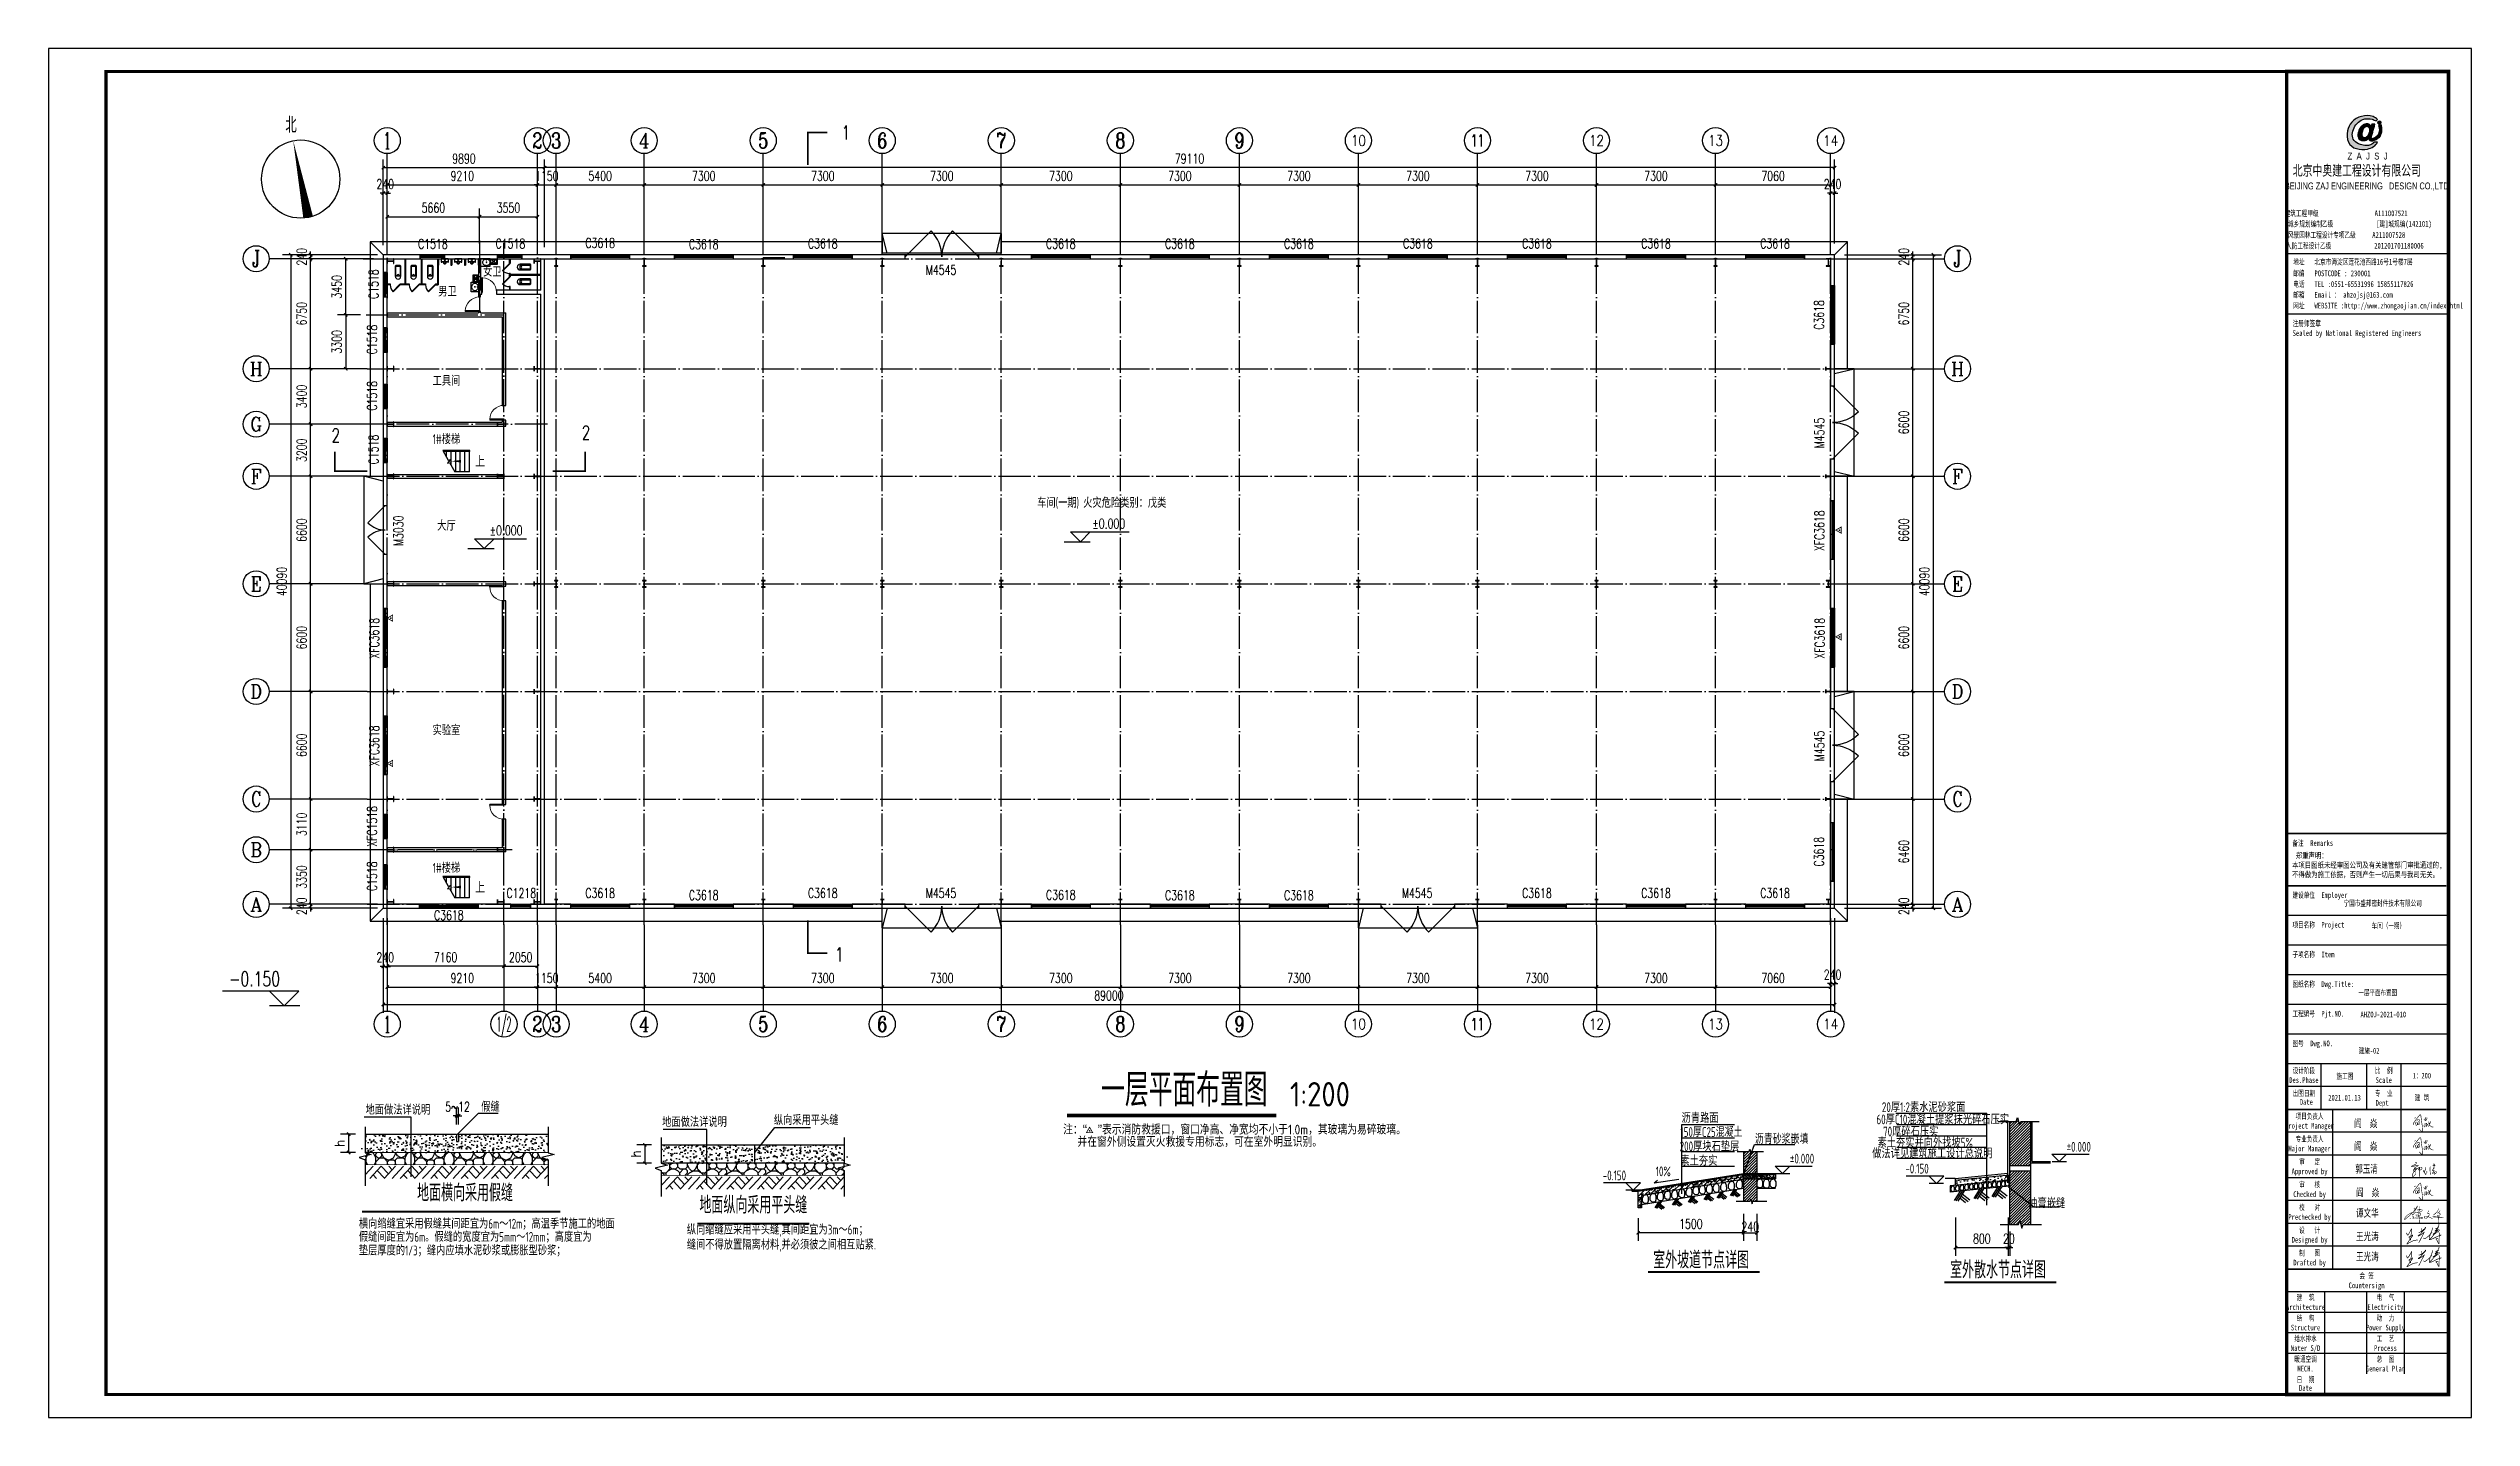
# Model space of a CAD drawing. Extents: x -89996 to 1006241, y -2176 to 440573.
# Drawn here: x 90043 to 238643, y 190896 to 274896 of the extents above; entities that cross this region are included whole.
import ezdxf
from ezdxf.enums import TextEntityAlignment as Align

# ---------------------------------------------------------------- set-up
doc = ezdxf.new("R2010")
doc.units = 0
doc.header["$LTSCALE"] = 1000
doc.header["$MEASUREMENT"] = 0
doc.linetypes.add('DOTE', pattern=[2.42, 2, -0.2, 0.02, -0.2])
for name, color, linetype in [('002', 3, 'Continuous'), ('AXIS', 3, 'Continuous'), ('AXIS_TEXT', 7, 'Continuous'), ('BOLT', 251, 'Continuous'), ('DIM_ELEV', 3, 'Continuous'), ('DIM_SYMB', 3, 'Continuous'), ('DOTE', 1, 'DOTE'), ('GROUND', 2, 'Continuous'), ('GZ', 50, 'Continuous'), ('LVTRY', 6, 'Continuous'), ('PUB_TEXT', 7, 'Continuous'), ('PUB_TITLE', 4, 'Continuous'), ('REIN', 1, 'Continuous'), ('STAIR', 2, 'Continuous'), ('TC', 252, 'Continuous'), ('TEXT', 7, 'Continuous'), ('WALL', 9, 'Continuous'), ('WINDOW', 4, 'Continuous'), ('WINDOW_TEXT', 7, 'Continuous'), ('YCX', 90, 'Continuous'), ('图框文字', 120, 'Continuous'), ('图签', 3, 'Continuous')]:
    doc.layers.add(name, color=color, linetype=linetype)
doc.styles.add('-GBCBIGGBENOR', font='GBENOR.shx', dxfattribs={"bigfont": 'GBCBIG.shx'})
doc.styles.add('_gyy_title_Arial', font='arial.ttf', dxfattribs={"width": 0.7})
doc.styles.add('_gyy_title_ST', font='', dxfattribs={"width": 0.8})
doc.styles.add('_TCH_AXIS', font='COMPLEX', dxfattribs={"bigfont": 'GBCBIG'})
doc.styles.add('_TCH_DIM', font='SIMPLEX', dxfattribs={"bigfont": 'GBCBIG'})
doc.styles.add('_TCH_DIM_T3', font='SIMPLEX', dxfattribs={"width": 0.705882, "bigfont": 'GBCBIG'})
doc.styles.add('_TCH_LABEL', font='COMPLEX', dxfattribs={"bigfont": 'GBCBIG'})
doc.styles.add('_TCH_WINDOW', font='SIMPLEX', dxfattribs={"height": 3.5, "bigfont": 'GBCBIG'})
doc.styles.add('C', font='tssdeng.shx', dxfattribs={"height": 3, "bigfont": 'tssdchn.shx'})
doc.styles.add('COMPLEX', font='COMPLEX')
doc.styles.add('HZ', font='txt.shx', dxfattribs={"width": 0.8, "bigfont": '000hztxt.shx'})
doc.styles.get("Standard").update_dxf_attribs({"font": 'gbenor.shx', "bigfont": 'gbcbig.shx'})
doc.styles.add('TSSD_Norm', font='tssdeng.shx', dxfattribs={"bigfont": 'hztxt.shx'})
doc.styles.get('_gyy_title_ST').set_extended_font_data('SimSun')
doc.dimstyles.new('_TCH_ARCH&&200', dxfattribs={"dimtxt": 595, "dimasz": 200, "dimexe": 500, "dimexo": 600, "dimgap": 252.5, "dimtad": 1, "dimdec": 0, "dimzin": 0, "dimdsep": 46, "dimtxsty": '_TCH_DIM_T3', "dimblk": 'ARCHTICK', "dimcen": 0.09, "dimclrt": 7, "dimazin": 2, "dimtfac": 1, "dimtdec": 0, "dimtix": 1, "dimtmove": 2, "dimatfit": 3, "dimfxl": 0, "dimtolj": 1, "dimtzin": 0, "dimarcsym": 0})
doc.dimstyles.new('TCH-200-1', dxfattribs={"dimtxt": 595, "dimasz": 200, "dimexe": 500, "dimexo": 600, "dimgap": 252.5, "dimtad": 1, "dimdec": 0, "dimzin": 0, "dimdsep": 46, "dimtxsty": '_TCH_DIM_T3', "dimblk": 'ARCHTICK', "dimcen": 0.09, "dimclrd": 3, "dimclre": 3, "dimclrt": 7, "dimazin": 2, "dimtfac": 1, "dimtdec": 0, "dimtix": 1, "dimtmove": 2, "dimatfit": 3, "dimfxl": 0, "dimtolj": 1, "dimtzin": 0, "dimarcsym": 0})

msp = doc.modelspace()

# ---------------------------------------------------------------- texts
at = {"layer": 'PUB_TEXT'}
for s, height, style, p in [('北', 964.54, '_TCH_DIM', (104573.61, 269717.93)), ('上', 675.18, '_TCH_DIM', (116209.04, 249221.1)), ('上', 675.18, '_TCH_DIM', (116209.04, 223091.45)), ('注：“  ”表示消防救援口，窗口净高、净宽均不小于1.0m，其玻璃为易碎玻璃。', 600, '-GBCBIGGBENOR', (152270.42, 208263, -334.74)), ('并在窗外侧设置灭火救援专用标志，可在室外明显识别。', 600, '-GBCBIGGBENOR', (153151.18, 207509.07, -1004.21))]:
    msp.add_text(s, height=height, dxfattribs=dict(at, style=style)).set_placement(p)
at = {"layer": 'PUB_TEXT', "width": 0.705882}
for s, height, style, p in [('1', 850, '_TCH_LABEL', (138686.86, 269315.97)), ('2', 850, '_TCH_LABEL', (107407.5, 250733.82)), ('2', 850, '_TCH_LABEL', (122754.29, 250900.3)), ('%%P0.000', 595, '_TCH_DIM', (117099.07, 245024.1)), ('%%P0.000', 595, '_TCH_DIM', (154059.55, 245444.31)), ('1', 850, '_TCH_LABEL', (138285.57, 218876.82)), ('-0.150', 892.5, '_TCH_DIM', (101115.05, 217365.35))]:
    msp.add_text(s, height=height, dxfattribs=dict(at, style=style)).set_placement(p)
at = {"layer": 'PUB_TEXT'}
for s, height, p in [('一层平面布置图', 2025.532, (154598.35, 209981.32)), ('1:200', 1500, (166179.62, 209981.32))]:
    msp.add_text(s, height=height, dxfattribs=at).set_placement(p)
at = {"layer": 'PUB_TITLE', "color": 6, "style": '_gyy_title_ST', "width": 0.7}
msp.add_text('一层平面布置图', height=344.656, dxfattribs=at).set_placement((232890.97, 216985.31), align=Align.MIDDLE)
for s, p in [('建施-02', (232362.67, 213229.69)), ('1：200', (235597.88, 211703.15))]:
    msp.add_text(s, height=344.656, dxfattribs=at).set_placement(p, align=Align.CENTER)
at = {"layer": 'TEXT', "style": 'TSSD_Norm', "width": 0.7}
for s, p in [('女卫', (117266.67, 261195.31)), ('男卫', (114511.24, 259977.62)), ('工具间', (114447.95, 254501.2)), ('1#楼梯', (114447.95, 250919.35)), ('车间(一期) 火灾危险类别：戊类 ', (154767.61, 247018.58)), ('大厅', (114447.95, 245608.76)), ('实验室', (114447.95, 233069.26)), ('1#楼梯', (114447.95, 224616.88))]:
    msp.add_text(s, height=600, dxfattribs=at).set_placement(p, align=Align.MIDDLE_CENTER)
at = {"layer": 'TEXT', "width": 0.7}
for s, style, p in [('地面做法详说明', 'TSSD_Norm', (109488.44, 209479.17, -5676.38)), ('假缝', 'TSSD_Norm', (116580.83, 209662.69, -5676.38)), ('沥青路面', 'TSSD_Norm', (190194.03, 208974.65, -8063.33)), ('地面做法详说明', 'TSSD_Norm', (127676.6, 208728.35, 1892.13)), ('纵向采用平头缝', 'TSSD_Norm', (134529.08, 208845.47, 1892.13)), ('沥青砂浆嵌填', 'C', (194697.63, 207688.87, -8063.33)), ('%%P0.000', 'TSSD_Norm', (196841.87, 206481.95, -7815.92)), ('%%P0.000', 'TSSD_Norm', (213810.97, 207208.74)), ('-0.150', 'TSSD_Norm', (185361.62, 205453.17, -7815.92)), ('-0.150', 'TSSD_Norm', (203920.21, 205868.33))]:
    msp.add_text(s, height=600, dxfattribs=dict(at, style=style)).set_placement(p)
for s, height, style, p in [('20厚1:2素水泥砂浆面 ', 600, 'TSSD_Norm', (205170.68, 209981.4)), ('60厚C10混凝土提浆抹光碎石压实', 600, 'TSSD_Norm', (206214.2, 209233.67)), ('150厚C25混凝土', 600, 'C', (192028.72, 208456.49, -8063.33)), ('素土夯实并向外找坡5%', 600, 'TSSD_Norm', (205133.94, 207802.47)), ('70厚碎石压实', 600, 'TSSD_Norm', (204251.15, 208489.36)), ('素土夯实', 600, 'TSSD_Norm', (191258.4, 206695.14, -8063.33)), ('200厚块石垫层', 600, 'TSSD_Norm', (191909.17, 207575.82, -8063.33)), ('做法详见建筑施工设计总说明', 600, 'TSSD_Norm', (205573.22, 207142.87)), ('10%%%', 600, 'TSSD_Norm', (189070.83, 206000.65, -8063.33)), ('油膏嵌缝', 600, 'TSSD_Norm', (212595.3, 204096.21)), ('室外坡道节点详图', 1050, 'TSSD_Norm', (191395.8, 200624.96, 7815.92)), ('室外散水节点详图', 1050, 'TSSD_Norm', (209603.13, 200025.53))]:
    msp.add_text(s, height=height, dxfattribs=dict(at, style=style)).set_placement(p, align=Align.MIDDLE)
at = {"layer": 'TEXT', "style": 'TSSD_Norm', "width": 0.7}
for s, height, p in [('地面横向采用假缝', 1050, (112649.39, 203846.49, -2658.93)), ('地面纵向采用平头缝', 1050, (129961.75, 203098, 10227.44)), ('横向缩缝宜采用假缝其间距宜为6m～12m；高温季节施工的地面', 600, (109078.98, 202309.85, -2658.93)), ('假缝间距宜为6m。假缝的宽度宜为5mm～12mm；高度宜为  ', 600, (109078.98, 201502.59, -2658.93)), ('纵向缩缝应采用平头缝,其间距宜为3m～6m；', 600, (129190.44, 201945.68, 7568.5)), ('垫层厚度的1/3；缝内应填水泥砂浆或膨胀型砂浆；  ', 600, (109078.98, 200667.49, -2658.93)), ('缝间不得放置隔离材料,并必须彼之间相互贴紧.', 600, (129190.44, 201026.72, 7568.5))]:
    msp.add_text(s, height=height, dxfattribs=at).set_placement(p, align=Align.BOTTOM_LEFT)

# ---------------------------------------------------------------- blocks, each defined once
blk = doc.blocks.new('_ArchTick')
at = {"color": 0, "linetype": 'ByBlock', "const_width": 0.4}
blk.add_lwpolyline([(-0.5, -0.5), (0.5, 0.5)], dxfattribs=at)
blk = doc.blocks.new('*D20')
at = {"layer": 'Defpoints', "color": 0, "transparency": 16777216}
for p in [(108275, 261995), (109747, 261995), (109779, 258545)]:
    blk.add_point(p, dxfattribs=at)
at = {"layer": 'WALL', "color": 3, "lineweight": -2, "transparency": 16777216}
for p, q in [((109147, 261995), (107775, 261995)), ((108275, 258545), (108275, 261995)), ((109179, 258545), (107775, 258545))]:
    blk.add_line(p, q, dxfattribs=at)
at = {"layer": 'WALL', "color": 3, "lineweight": -2, "transparency": 16777216, "xscale": 200, "yscale": 200, "zscale": 200}
for p, rotation in [((108275, 261995), 90), ((108275, 258545), 270)]:
    blk.add_blockref('_ArchTick', p, dxfattribs=dict(at, rotation=rotation))
at = {"layer": 'WALL', "color": 7, "transparency": 16777216, "insert": (107725, 260270), "char_height": 595, "attachment_point": 5, "rotation": 90, "style": '_TCH_DIM_T3'}
blk.add_mtext('\\A1;3450', dxfattribs=at)
blk = doc.blocks.new('*D21')
at = {"layer": 'Defpoints', "color": 0, "transparency": 16777216}
for p in [(109779, 258545), (108275, 255245), (109747, 255245)]:
    blk.add_point(p, dxfattribs=at)
at = {"layer": 'WALL', "color": 3, "lineweight": -2, "transparency": 16777216}
for p, q in [((109179, 258545), (107775, 258545)), ((108275, 258545), (108275, 255245)), ((109147, 255245), (107775, 255245))]:
    blk.add_line(p, q, dxfattribs=at)
at = {"layer": 'WALL', "color": 3, "lineweight": -2, "transparency": 16777216, "xscale": 200, "yscale": 200, "zscale": 200}
for p, rotation in [((108275, 258545), 90), ((108275, 255245), 270)]:
    blk.add_blockref('_ArchTick', p, dxfattribs=dict(at, rotation=rotation))
at = {"layer": 'WALL', "color": 7, "transparency": 16777216, "insert": (107725, 256895), "char_height": 595, "attachment_point": 5, "rotation": 90, "style": '_TCH_DIM_T3'}
blk.add_mtext('\\A1;3300', dxfattribs=at)
blk = doc.blocks.new('*D22')
at = {"layer": 'Defpoints', "color": 0, "transparency": 16777216}
for p in [(117979, 221385), (120029, 221385), (120029, 218591)]:
    blk.add_point(p, dxfattribs=at)
at = {"layer": 'WALL', "color": 3, "lineweight": -2, "transparency": 16777216}
for p, q in [((117979, 220785), (117979, 218091)), ((120029, 220785), (120029, 218091)), ((117979, 218591), (120029, 218591))]:
    blk.add_line(p, q, dxfattribs=at)
at = {"layer": 'WALL', "color": 3, "lineweight": -2, "transparency": 16777216, "xscale": 200, "yscale": 200, "zscale": 200, "rotation": 180}
blk.add_blockref('_ArchTick', (117979, 218591), dxfattribs=at)
at = {"layer": 'WALL', "color": 3, "lineweight": -2, "transparency": 16777216, "xscale": 200, "yscale": 200, "zscale": 200}
blk.add_blockref('_ArchTick', (120029, 218591), dxfattribs=at)
at = {"layer": 'WALL', "color": 7, "transparency": 16777216, "insert": (119004, 219141), "char_height": 595, "attachment_point": 5, "style": '_TCH_DIM_T3'}
blk.add_mtext('\\A1;2050', dxfattribs=at)
blk = doc.blocks.new('*D23')
at = {"layer": 'Defpoints', "color": 0, "transparency": 16777216}
for p in [(106121, 261995), (110579, 261995), (110819, 262235)]:
    blk.add_point(p, dxfattribs=at)
at = {"layer": 'WALL', "color": 3, "lineweight": -2, "transparency": 16777216}
for p, q in [((110219, 262235), (105621, 262235)), ((109979, 261995), (105621, 261995)), ((106121, 262235), (106121, 262435)), ((106121, 262235), (106121, 261995)), ((106121, 261995), (106121, 261795))]:
    blk.add_line(p, q, dxfattribs=at)
at = {"layer": 'WALL', "color": 3, "lineweight": -2, "transparency": 16777216, "xscale": 200, "yscale": 200, "zscale": 200}
for p, rotation in [((106121, 262235), 270), ((106121, 261995), 90)]:
    blk.add_blockref('_ArchTick', p, dxfattribs=dict(at, rotation=rotation))
at = {"layer": 'WALL', "color": 7, "transparency": 16777216, "insert": (105571, 262115), "char_height": 595, "attachment_point": 5, "rotation": 90, "style": '_TCH_DIM_T3'}
blk.add_mtext('\\A1;240', dxfattribs=at)
blk = doc.blocks.new('_AXISO')
blk.add_circle((0, 0), 0.5)
at = {"layer": 'AXIS_TEXT', "style": 'COMPLEX', "width": 1.041667}
blk.add_attdef('A', text='', height=0.56, dxfattribs=at).set_placement((-0.25, -0.28), (0.25, -0.28), align=Align.FIT)
blk = doc.blocks.new('*D3005')
at = {"layer": 'AXIS', "color": 0, "lineweight": -2, "transparency": 16777216}
for p, q in [((1480, -627), (1480, -4337)), ((10690, -627), (10690, -4337)), ((1480, -3837), (10690, -3837))]:
    blk.add_line(p, q, dxfattribs=at)
at = {"layer": 'Defpoints', "color": 0, "transparency": 16777216}
for p in [(1480, -27), (10690, -27), (10690, -3837)]:
    blk.add_point(p, dxfattribs=at)
at = {"layer": 'AXIS', "color": 0, "lineweight": -2, "transparency": 16777216, "xscale": 200, "yscale": 200, "zscale": 200, "rotation": 180}
blk.add_blockref('_ArchTick', (1480, -3837), dxfattribs=at)
at = {"layer": 'AXIS', "color": 0, "lineweight": -2, "transparency": 16777216, "xscale": 200, "yscale": 200, "zscale": 200}
blk.add_blockref('_ArchTick', (10690, -3837), dxfattribs=at)
at = {"layer": 'AXIS', "color": 7, "transparency": 16777216, "insert": (6085, -3287), "char_height": 595, "attachment_point": 5, "style": '_TCH_DIM_T3'}
blk.add_mtext('\\A1;9210', dxfattribs=at)
blk = doc.blocks.new('*D3006')
at = {"layer": 'AXIS', "color": 0, "lineweight": -2, "transparency": 16777216}
for p, q in [((10690, -627), (10690, -4337)), ((11840, -627), (11840, -4337)), ((10690, -3837), (10490, -3837)), ((10690, -3837), (11840, -3837)), ((11840, -3837), (12040, -3837))]:
    blk.add_line(p, q, dxfattribs=at)
at = {"layer": 'Defpoints', "color": 0, "transparency": 16777216}
for p in [(10690, -27), (11840, -27), (11840, -3837)]:
    blk.add_point(p, dxfattribs=at)
at = {"layer": 'AXIS', "color": 0, "lineweight": -2, "transparency": 16777216, "xscale": 200, "yscale": 200, "zscale": 200}
blk.add_blockref('_ArchTick', (10690, -3837), dxfattribs=at)
at = {"layer": 'AXIS', "color": 0, "lineweight": -2, "transparency": 16777216, "xscale": 200, "yscale": 200, "zscale": 200, "rotation": 180}
blk.add_blockref('_ArchTick', (11840, -3837), dxfattribs=at)
at = {"layer": 'AXIS', "color": 7, "transparency": 16777216, "insert": (11265, -3287), "char_height": 595, "attachment_point": 5, "style": '_TCH_DIM_T3'}
blk.add_mtext('\\A1;1150', dxfattribs=at)
blk = doc.blocks.new('*D3007')
at = {"layer": 'AXIS', "color": 0, "lineweight": -2, "transparency": 16777216}
for p, q in [((11840, -627), (11840, -4337)), ((17240, -627), (17240, -4337)), ((11840, -3837), (17240, -3837))]:
    blk.add_line(p, q, dxfattribs=at)
at = {"layer": 'Defpoints', "color": 0, "transparency": 16777216}
for p in [(11840, -27), (17240, -27), (17240, -3837)]:
    blk.add_point(p, dxfattribs=at)
at = {"layer": 'AXIS', "color": 0, "lineweight": -2, "transparency": 16777216, "xscale": 200, "yscale": 200, "zscale": 200, "rotation": 180}
blk.add_blockref('_ArchTick', (11840, -3837), dxfattribs=at)
at = {"layer": 'AXIS', "color": 0, "lineweight": -2, "transparency": 16777216, "xscale": 200, "yscale": 200, "zscale": 200}
blk.add_blockref('_ArchTick', (17240, -3837), dxfattribs=at)
at = {"layer": 'AXIS', "color": 7, "transparency": 16777216, "insert": (14540, -3287), "char_height": 595, "attachment_point": 5, "style": '_TCH_DIM_T3'}
blk.add_mtext('\\A1;5400', dxfattribs=at)
blk = doc.blocks.new('*D3008')
at = {"layer": 'AXIS', "color": 0, "lineweight": -2, "transparency": 16777216}
for p, q in [((17240, -627), (17240, -4337)), ((24540, -627), (24540, -4337)), ((17240, -3837), (24540, -3837))]:
    blk.add_line(p, q, dxfattribs=at)
at = {"layer": 'Defpoints', "color": 0, "transparency": 16777216}
for p in [(17240, -27), (24540, -27), (24540, -3837)]:
    blk.add_point(p, dxfattribs=at)
at = {"layer": 'AXIS', "color": 0, "lineweight": -2, "transparency": 16777216, "xscale": 200, "yscale": 200, "zscale": 200, "rotation": 180}
blk.add_blockref('_ArchTick', (17240, -3837), dxfattribs=at)
at = {"layer": 'AXIS', "color": 0, "lineweight": -2, "transparency": 16777216, "xscale": 200, "yscale": 200, "zscale": 200}
blk.add_blockref('_ArchTick', (24540, -3837), dxfattribs=at)
at = {"layer": 'AXIS', "color": 7, "transparency": 16777216, "insert": (20890, -3287), "char_height": 595, "attachment_point": 5, "style": '_TCH_DIM_T3'}
blk.add_mtext('\\A1;7300', dxfattribs=at)
blk = doc.blocks.new('*D3009')
at = {"layer": 'AXIS', "color": 0, "lineweight": -2, "transparency": 16777216}
for p, q in [((24540, -627), (24540, -4337)), ((31840, -627), (31840, -4337)), ((24540, -3837), (31840, -3837))]:
    blk.add_line(p, q, dxfattribs=at)
at = {"layer": 'Defpoints', "color": 0, "transparency": 16777216}
for p in [(24540, -27), (31840, -27), (31840, -3837)]:
    blk.add_point(p, dxfattribs=at)
at = {"layer": 'AXIS', "color": 0, "lineweight": -2, "transparency": 16777216, "xscale": 200, "yscale": 200, "zscale": 200, "rotation": 180}
blk.add_blockref('_ArchTick', (24540, -3837), dxfattribs=at)
at = {"layer": 'AXIS', "color": 0, "lineweight": -2, "transparency": 16777216, "xscale": 200, "yscale": 200, "zscale": 200}
blk.add_blockref('_ArchTick', (31840, -3837), dxfattribs=at)
at = {"layer": 'AXIS', "color": 7, "transparency": 16777216, "insert": (28190, -3287), "char_height": 595, "attachment_point": 5, "style": '_TCH_DIM_T3'}
blk.add_mtext('\\A1;7300', dxfattribs=at)
blk = doc.blocks.new('*D3010')
at = {"layer": 'AXIS', "color": 0, "lineweight": -2, "transparency": 16777216}
for p, q in [((31840, -627), (31840, -4337)), ((39140, -627), (39140, -4337)), ((31840, -3837), (39140, -3837))]:
    blk.add_line(p, q, dxfattribs=at)
at = {"layer": 'Defpoints', "color": 0, "transparency": 16777216}
for p in [(31840, -27), (39140, -27), (39140, -3837)]:
    blk.add_point(p, dxfattribs=at)
at = {"layer": 'AXIS', "color": 0, "lineweight": -2, "transparency": 16777216, "xscale": 200, "yscale": 200, "zscale": 200, "rotation": 180}
blk.add_blockref('_ArchTick', (31840, -3837), dxfattribs=at)
at = {"layer": 'AXIS', "color": 0, "lineweight": -2, "transparency": 16777216, "xscale": 200, "yscale": 200, "zscale": 200}
blk.add_blockref('_ArchTick', (39140, -3837), dxfattribs=at)
at = {"layer": 'AXIS', "color": 7, "transparency": 16777216, "insert": (35490, -3287), "char_height": 595, "attachment_point": 5, "style": '_TCH_DIM_T3'}
blk.add_mtext('\\A1;7300', dxfattribs=at)
blk = doc.blocks.new('*D3011')
at = {"layer": 'AXIS', "color": 0, "lineweight": -2, "transparency": 16777216}
for p, q in [((39140, -627), (39140, -4337)), ((46440, -627), (46440, -4337)), ((39140, -3837), (46440, -3837))]:
    blk.add_line(p, q, dxfattribs=at)
at = {"layer": 'Defpoints', "color": 0, "transparency": 16777216}
for p in [(39140, -27), (46440, -27), (46440, -3837)]:
    blk.add_point(p, dxfattribs=at)
at = {"layer": 'AXIS', "color": 0, "lineweight": -2, "transparency": 16777216, "xscale": 200, "yscale": 200, "zscale": 200, "rotation": 180}
blk.add_blockref('_ArchTick', (39140, -3837), dxfattribs=at)
at = {"layer": 'AXIS', "color": 0, "lineweight": -2, "transparency": 16777216, "xscale": 200, "yscale": 200, "zscale": 200}
blk.add_blockref('_ArchTick', (46440, -3837), dxfattribs=at)
at = {"layer": 'AXIS', "color": 7, "transparency": 16777216, "insert": (42790, -3287), "char_height": 595, "attachment_point": 5, "style": '_TCH_DIM_T3'}
blk.add_mtext('\\A1;7300', dxfattribs=at)
blk = doc.blocks.new('*D3012')
at = {"layer": 'AXIS', "color": 0, "lineweight": -2, "transparency": 16777216}
for p, q in [((46440, -627), (46440, -4337)), ((53740, -627), (53740, -4337)), ((46440, -3837), (53740, -3837))]:
    blk.add_line(p, q, dxfattribs=at)
at = {"layer": 'Defpoints', "color": 0, "transparency": 16777216}
for p in [(46440, -27), (53740, -27), (53740, -3837)]:
    blk.add_point(p, dxfattribs=at)
at = {"layer": 'AXIS', "color": 0, "lineweight": -2, "transparency": 16777216, "xscale": 200, "yscale": 200, "zscale": 200, "rotation": 180}
blk.add_blockref('_ArchTick', (46440, -3837), dxfattribs=at)
at = {"layer": 'AXIS', "color": 0, "lineweight": -2, "transparency": 16777216, "xscale": 200, "yscale": 200, "zscale": 200}
blk.add_blockref('_ArchTick', (53740, -3837), dxfattribs=at)
at = {"layer": 'AXIS', "color": 7, "transparency": 16777216, "insert": (50090, -3287), "char_height": 595, "attachment_point": 5, "style": '_TCH_DIM_T3'}
blk.add_mtext('\\A1;7300', dxfattribs=at)
blk = doc.blocks.new('*D3013')
at = {"layer": 'AXIS', "color": 0, "lineweight": -2, "transparency": 16777216}
for p, q in [((53740, -627), (53740, -4337)), ((61040, -627), (61040, -4337)), ((53740, -3837), (61040, -3837))]:
    blk.add_line(p, q, dxfattribs=at)
at = {"layer": 'Defpoints', "color": 0, "transparency": 16777216}
for p in [(53740, -27), (61040, -27), (61040, -3837)]:
    blk.add_point(p, dxfattribs=at)
at = {"layer": 'AXIS', "color": 0, "lineweight": -2, "transparency": 16777216, "xscale": 200, "yscale": 200, "zscale": 200, "rotation": 180}
blk.add_blockref('_ArchTick', (53740, -3837), dxfattribs=at)
at = {"layer": 'AXIS', "color": 0, "lineweight": -2, "transparency": 16777216, "xscale": 200, "yscale": 200, "zscale": 200}
blk.add_blockref('_ArchTick', (61040, -3837), dxfattribs=at)
at = {"layer": 'AXIS', "color": 7, "transparency": 16777216, "insert": (57390, -3287), "char_height": 595, "attachment_point": 5, "style": '_TCH_DIM_T3'}
blk.add_mtext('\\A1;7300', dxfattribs=at)
blk = doc.blocks.new('*D3014')
at = {"layer": 'AXIS', "color": 0, "lineweight": -2, "transparency": 16777216}
for p, q in [((61040, -627), (61040, -4337)), ((68340, -627), (68340, -4337)), ((61040, -3837), (68340, -3837))]:
    blk.add_line(p, q, dxfattribs=at)
at = {"layer": 'Defpoints', "color": 0, "transparency": 16777216}
for p in [(61040, -27), (68340, -27), (68340, -3837)]:
    blk.add_point(p, dxfattribs=at)
at = {"layer": 'AXIS', "color": 0, "lineweight": -2, "transparency": 16777216, "xscale": 200, "yscale": 200, "zscale": 200, "rotation": 180}
blk.add_blockref('_ArchTick', (61040, -3837), dxfattribs=at)
at = {"layer": 'AXIS', "color": 0, "lineweight": -2, "transparency": 16777216, "xscale": 200, "yscale": 200, "zscale": 200}
blk.add_blockref('_ArchTick', (68340, -3837), dxfattribs=at)
at = {"layer": 'AXIS', "color": 7, "transparency": 16777216, "insert": (64690, -3287), "char_height": 595, "attachment_point": 5, "style": '_TCH_DIM_T3'}
blk.add_mtext('\\A1;7300', dxfattribs=at)
blk = doc.blocks.new('*D3015')
at = {"layer": 'AXIS', "color": 0, "lineweight": -2, "transparency": 16777216}
for p, q in [((68340, -627), (68340, -4337)), ((75640, -627), (75640, -4337)), ((68340, -3837), (75640, -3837))]:
    blk.add_line(p, q, dxfattribs=at)
at = {"layer": 'Defpoints', "color": 0, "transparency": 16777216}
for p in [(68340, -27), (75640, -27), (75640, -3837)]:
    blk.add_point(p, dxfattribs=at)
at = {"layer": 'AXIS', "color": 0, "lineweight": -2, "transparency": 16777216, "xscale": 200, "yscale": 200, "zscale": 200, "rotation": 180}
blk.add_blockref('_ArchTick', (68340, -3837), dxfattribs=at)
at = {"layer": 'AXIS', "color": 0, "lineweight": -2, "transparency": 16777216, "xscale": 200, "yscale": 200, "zscale": 200}
blk.add_blockref('_ArchTick', (75640, -3837), dxfattribs=at)
at = {"layer": 'AXIS', "color": 7, "transparency": 16777216, "insert": (71990, -3287), "char_height": 595, "attachment_point": 5, "style": '_TCH_DIM_T3'}
blk.add_mtext('\\A1;7300', dxfattribs=at)
blk = doc.blocks.new('*D3016')
at = {"layer": 'AXIS', "color": 0, "lineweight": -2, "transparency": 16777216}
for p, q in [((75640, -627), (75640, -4337)), ((82940, -627), (82940, -4337)), ((75640, -3837), (82940, -3837))]:
    blk.add_line(p, q, dxfattribs=at)
at = {"layer": 'Defpoints', "color": 0, "transparency": 16777216}
for p in [(75640, -27), (82940, -27), (82940, -3837)]:
    blk.add_point(p, dxfattribs=at)
at = {"layer": 'AXIS', "color": 0, "lineweight": -2, "transparency": 16777216, "xscale": 200, "yscale": 200, "zscale": 200, "rotation": 180}
blk.add_blockref('_ArchTick', (75640, -3837), dxfattribs=at)
at = {"layer": 'AXIS', "color": 0, "lineweight": -2, "transparency": 16777216, "xscale": 200, "yscale": 200, "zscale": 200}
blk.add_blockref('_ArchTick', (82940, -3837), dxfattribs=at)
at = {"layer": 'AXIS', "color": 7, "transparency": 16777216, "insert": (79290, -3287), "char_height": 595, "attachment_point": 5, "style": '_TCH_DIM_T3'}
blk.add_mtext('\\A1;7300', dxfattribs=at)
blk = doc.blocks.new('*D3017')
at = {"layer": 'AXIS', "color": 0, "lineweight": -2, "transparency": 16777216}
for p, q in [((82940, -627), (82940, -4337)), ((90000, -627), (90000, -4337)), ((82940, -3837), (90000, -3837))]:
    blk.add_line(p, q, dxfattribs=at)
at = {"layer": 'Defpoints', "color": 0, "transparency": 16777216}
for p in [(82940, -27), (90000, -27), (90000, -3837)]:
    blk.add_point(p, dxfattribs=at)
at = {"layer": 'AXIS', "color": 0, "lineweight": -2, "transparency": 16777216, "xscale": 200, "yscale": 200, "zscale": 200, "rotation": 180}
blk.add_blockref('_ArchTick', (82940, -3837), dxfattribs=at)
at = {"layer": 'AXIS', "color": 0, "lineweight": -2, "transparency": 16777216, "xscale": 200, "yscale": 200, "zscale": 200}
blk.add_blockref('_ArchTick', (90000, -3837), dxfattribs=at)
at = {"layer": 'AXIS', "color": 7, "transparency": 16777216, "insert": (86470, -3287), "char_height": 595, "attachment_point": 5, "style": '_TCH_DIM_T3'}
blk.add_mtext('\\A1;7060', dxfattribs=at)
blk = doc.blocks.new('*D3018')
at = {"layer": 'AXIS', "color": 0, "lineweight": -2, "transparency": 16777216}
for p, q in [((1480, 42427), (1480, 45877)), ((1480, 45377), (10690, 45377)), ((10690, 42427), (10690, 45877))]:
    blk.add_line(p, q, dxfattribs=at)
at = {"layer": 'Defpoints', "color": 0, "transparency": 16777216}
for p in [(10690, 45377), (1480, 41827), (10690, 41827)]:
    blk.add_point(p, dxfattribs=at)
at = {"layer": 'AXIS', "color": 0, "lineweight": -2, "transparency": 16777216, "xscale": 200, "yscale": 200, "zscale": 200, "rotation": 180}
blk.add_blockref('_ArchTick', (1480, 45377), dxfattribs=at)
at = {"layer": 'AXIS', "color": 0, "lineweight": -2, "transparency": 16777216, "xscale": 200, "yscale": 200, "zscale": 200}
blk.add_blockref('_ArchTick', (10690, 45377), dxfattribs=at)
at = {"layer": 'AXIS', "color": 7, "transparency": 16777216, "insert": (6085, 45927), "char_height": 595, "attachment_point": 5, "style": '_TCH_DIM_T3'}
blk.add_mtext('\\A1;9210', dxfattribs=at)
blk = doc.blocks.new('*D3019')
at = {"layer": 'AXIS', "color": 0, "lineweight": -2, "transparency": 16777216}
for p, q in [((10690, 45377), (10490, 45377)), ((10690, 42427), (10690, 45877)), ((10690, 45377), (11840, 45377)), ((11840, 42427), (11840, 45877)), ((11840, 45377), (12040, 45377))]:
    blk.add_line(p, q, dxfattribs=at)
at = {"layer": 'Defpoints', "color": 0, "transparency": 16777216}
for p in [(11840, 45377), (10690, 41827), (11840, 41827)]:
    blk.add_point(p, dxfattribs=at)
at = {"layer": 'AXIS', "color": 0, "lineweight": -2, "transparency": 16777216, "xscale": 200, "yscale": 200, "zscale": 200}
blk.add_blockref('_ArchTick', (10690, 45377), dxfattribs=at)
at = {"layer": 'AXIS', "color": 0, "lineweight": -2, "transparency": 16777216, "xscale": 200, "yscale": 200, "zscale": 200, "rotation": 180}
blk.add_blockref('_ArchTick', (11840, 45377), dxfattribs=at)
at = {"layer": 'AXIS', "color": 7, "transparency": 16777216, "insert": (11265, 45927), "char_height": 595, "attachment_point": 5, "style": '_TCH_DIM_T3'}
blk.add_mtext('\\A1;1150', dxfattribs=at)
blk = doc.blocks.new('*D3020')
at = {"layer": 'AXIS', "color": 0, "lineweight": -2, "transparency": 16777216}
for p, q in [((11840, 42427), (11840, 45877)), ((11840, 45377), (17240, 45377)), ((17240, 42427), (17240, 45877))]:
    blk.add_line(p, q, dxfattribs=at)
at = {"layer": 'Defpoints', "color": 0, "transparency": 16777216}
for p in [(17240, 45377), (11840, 41827), (17240, 41827)]:
    blk.add_point(p, dxfattribs=at)
at = {"layer": 'AXIS', "color": 0, "lineweight": -2, "transparency": 16777216, "xscale": 200, "yscale": 200, "zscale": 200, "rotation": 180}
blk.add_blockref('_ArchTick', (11840, 45377), dxfattribs=at)
at = {"layer": 'AXIS', "color": 0, "lineweight": -2, "transparency": 16777216, "xscale": 200, "yscale": 200, "zscale": 200}
blk.add_blockref('_ArchTick', (17240, 45377), dxfattribs=at)
at = {"layer": 'AXIS', "color": 7, "transparency": 16777216, "insert": (14540, 45927), "char_height": 595, "attachment_point": 5, "style": '_TCH_DIM_T3'}
blk.add_mtext('\\A1;5400', dxfattribs=at)
blk = doc.blocks.new('*D3021')
at = {"layer": 'AXIS', "color": 0, "lineweight": -2, "transparency": 16777216}
for p, q in [((17240, 42427), (17240, 45877)), ((17240, 45377), (24540, 45377)), ((24540, 42427), (24540, 45877))]:
    blk.add_line(p, q, dxfattribs=at)
at = {"layer": 'Defpoints', "color": 0, "transparency": 16777216}
for p in [(24540, 45377), (17240, 41827), (24540, 41827)]:
    blk.add_point(p, dxfattribs=at)
at = {"layer": 'AXIS', "color": 0, "lineweight": -2, "transparency": 16777216, "xscale": 200, "yscale": 200, "zscale": 200, "rotation": 180}
blk.add_blockref('_ArchTick', (17240, 45377), dxfattribs=at)
at = {"layer": 'AXIS', "color": 0, "lineweight": -2, "transparency": 16777216, "xscale": 200, "yscale": 200, "zscale": 200}
blk.add_blockref('_ArchTick', (24540, 45377), dxfattribs=at)
at = {"layer": 'AXIS', "color": 7, "transparency": 16777216, "insert": (20890, 45927), "char_height": 595, "attachment_point": 5, "style": '_TCH_DIM_T3'}
blk.add_mtext('\\A1;7300', dxfattribs=at)
blk = doc.blocks.new('*D3022')
at = {"layer": 'AXIS', "color": 0, "lineweight": -2, "transparency": 16777216}
for p, q in [((24540, 42427), (24540, 45877)), ((24540, 45377), (31840, 45377)), ((31840, 42427), (31840, 45877))]:
    blk.add_line(p, q, dxfattribs=at)
at = {"layer": 'Defpoints', "color": 0, "transparency": 16777216}
for p in [(31840, 45377), (24540, 41827), (31840, 41827)]:
    blk.add_point(p, dxfattribs=at)
at = {"layer": 'AXIS', "color": 0, "lineweight": -2, "transparency": 16777216, "xscale": 200, "yscale": 200, "zscale": 200, "rotation": 180}
blk.add_blockref('_ArchTick', (24540, 45377), dxfattribs=at)
at = {"layer": 'AXIS', "color": 0, "lineweight": -2, "transparency": 16777216, "xscale": 200, "yscale": 200, "zscale": 200}
blk.add_blockref('_ArchTick', (31840, 45377), dxfattribs=at)
at = {"layer": 'AXIS', "color": 7, "transparency": 16777216, "insert": (28190, 45927), "char_height": 595, "attachment_point": 5, "style": '_TCH_DIM_T3'}
blk.add_mtext('\\A1;7300', dxfattribs=at)
blk = doc.blocks.new('*D3023')
at = {"layer": 'AXIS', "color": 0, "lineweight": -2, "transparency": 16777216}
for p, q in [((31840, 42427), (31840, 45877)), ((31840, 45377), (39140, 45377)), ((39140, 42427), (39140, 45877))]:
    blk.add_line(p, q, dxfattribs=at)
at = {"layer": 'Defpoints', "color": 0, "transparency": 16777216}
for p in [(39140, 45377), (31840, 41827), (39140, 41827)]:
    blk.add_point(p, dxfattribs=at)
at = {"layer": 'AXIS', "color": 0, "lineweight": -2, "transparency": 16777216, "xscale": 200, "yscale": 200, "zscale": 200, "rotation": 180}
blk.add_blockref('_ArchTick', (31840, 45377), dxfattribs=at)
at = {"layer": 'AXIS', "color": 0, "lineweight": -2, "transparency": 16777216, "xscale": 200, "yscale": 200, "zscale": 200}
blk.add_blockref('_ArchTick', (39140, 45377), dxfattribs=at)
at = {"layer": 'AXIS', "color": 7, "transparency": 16777216, "insert": (35490, 45927), "char_height": 595, "attachment_point": 5, "style": '_TCH_DIM_T3'}
blk.add_mtext('\\A1;7300', dxfattribs=at)
blk = doc.blocks.new('*D3024')
at = {"layer": 'AXIS', "color": 0, "lineweight": -2, "transparency": 16777216}
for p, q in [((39140, 42427), (39140, 45877)), ((39140, 45377), (46440, 45377)), ((46440, 42427), (46440, 45877))]:
    blk.add_line(p, q, dxfattribs=at)
at = {"layer": 'Defpoints', "color": 0, "transparency": 16777216}
for p in [(46440, 45377), (39140, 41827), (46440, 41827)]:
    blk.add_point(p, dxfattribs=at)
at = {"layer": 'AXIS', "color": 0, "lineweight": -2, "transparency": 16777216, "xscale": 200, "yscale": 200, "zscale": 200, "rotation": 180}
blk.add_blockref('_ArchTick', (39140, 45377), dxfattribs=at)
at = {"layer": 'AXIS', "color": 0, "lineweight": -2, "transparency": 16777216, "xscale": 200, "yscale": 200, "zscale": 200}
blk.add_blockref('_ArchTick', (46440, 45377), dxfattribs=at)
at = {"layer": 'AXIS', "color": 7, "transparency": 16777216, "insert": (42790, 45927), "char_height": 595, "attachment_point": 5, "style": '_TCH_DIM_T3'}
blk.add_mtext('\\A1;7300', dxfattribs=at)
blk = doc.blocks.new('*D3025')
at = {"layer": 'AXIS', "color": 0, "lineweight": -2, "transparency": 16777216}
for p, q in [((46440, 42427), (46440, 45877)), ((46440, 45377), (53740, 45377)), ((53740, 42427), (53740, 45877))]:
    blk.add_line(p, q, dxfattribs=at)
at = {"layer": 'Defpoints', "color": 0, "transparency": 16777216}
for p in [(53740, 45377), (46440, 41827), (53740, 41827)]:
    blk.add_point(p, dxfattribs=at)
at = {"layer": 'AXIS', "color": 0, "lineweight": -2, "transparency": 16777216, "xscale": 200, "yscale": 200, "zscale": 200, "rotation": 180}
blk.add_blockref('_ArchTick', (46440, 45377), dxfattribs=at)
at = {"layer": 'AXIS', "color": 0, "lineweight": -2, "transparency": 16777216, "xscale": 200, "yscale": 200, "zscale": 200}
blk.add_blockref('_ArchTick', (53740, 45377), dxfattribs=at)
at = {"layer": 'AXIS', "color": 7, "transparency": 16777216, "insert": (50090, 45927), "char_height": 595, "attachment_point": 5, "style": '_TCH_DIM_T3'}
blk.add_mtext('\\A1;7300', dxfattribs=at)
blk = doc.blocks.new('*D3026')
at = {"layer": 'AXIS', "color": 0, "lineweight": -2, "transparency": 16777216}
for p, q in [((53740, 42427), (53740, 45877)), ((53740, 45377), (61040, 45377)), ((61040, 42427), (61040, 45877))]:
    blk.add_line(p, q, dxfattribs=at)
at = {"layer": 'Defpoints', "color": 0, "transparency": 16777216}
for p in [(61040, 45377), (53740, 41827), (61040, 41827)]:
    blk.add_point(p, dxfattribs=at)
at = {"layer": 'AXIS', "color": 0, "lineweight": -2, "transparency": 16777216, "xscale": 200, "yscale": 200, "zscale": 200, "rotation": 180}
blk.add_blockref('_ArchTick', (53740, 45377), dxfattribs=at)
at = {"layer": 'AXIS', "color": 0, "lineweight": -2, "transparency": 16777216, "xscale": 200, "yscale": 200, "zscale": 200}
blk.add_blockref('_ArchTick', (61040, 45377), dxfattribs=at)
at = {"layer": 'AXIS', "color": 7, "transparency": 16777216, "insert": (57390, 45927), "char_height": 595, "attachment_point": 5, "style": '_TCH_DIM_T3'}
blk.add_mtext('\\A1;7300', dxfattribs=at)
blk = doc.blocks.new('*D3027')
at = {"layer": 'AXIS', "color": 0, "lineweight": -2, "transparency": 16777216}
for p, q in [((61040, 42427), (61040, 45877)), ((61040, 45377), (68340, 45377)), ((68340, 42427), (68340, 45877))]:
    blk.add_line(p, q, dxfattribs=at)
at = {"layer": 'Defpoints', "color": 0, "transparency": 16777216}
for p in [(68340, 45377), (61040, 41827), (68340, 41827)]:
    blk.add_point(p, dxfattribs=at)
at = {"layer": 'AXIS', "color": 0, "lineweight": -2, "transparency": 16777216, "xscale": 200, "yscale": 200, "zscale": 200, "rotation": 180}
blk.add_blockref('_ArchTick', (61040, 45377), dxfattribs=at)
at = {"layer": 'AXIS', "color": 0, "lineweight": -2, "transparency": 16777216, "xscale": 200, "yscale": 200, "zscale": 200}
blk.add_blockref('_ArchTick', (68340, 45377), dxfattribs=at)
at = {"layer": 'AXIS', "color": 7, "transparency": 16777216, "insert": (64690, 45927), "char_height": 595, "attachment_point": 5, "style": '_TCH_DIM_T3'}
blk.add_mtext('\\A1;7300', dxfattribs=at)
blk = doc.blocks.new('*D3028')
at = {"layer": 'AXIS', "color": 0, "lineweight": -2, "transparency": 16777216}
for p, q in [((68340, 42427), (68340, 45877)), ((68340, 45377), (75640, 45377)), ((75640, 42427), (75640, 45877))]:
    blk.add_line(p, q, dxfattribs=at)
at = {"layer": 'Defpoints', "color": 0, "transparency": 16777216}
for p in [(75640, 45377), (68340, 41827), (75640, 41827)]:
    blk.add_point(p, dxfattribs=at)
at = {"layer": 'AXIS', "color": 0, "lineweight": -2, "transparency": 16777216, "xscale": 200, "yscale": 200, "zscale": 200, "rotation": 180}
blk.add_blockref('_ArchTick', (68340, 45377), dxfattribs=at)
at = {"layer": 'AXIS', "color": 0, "lineweight": -2, "transparency": 16777216, "xscale": 200, "yscale": 200, "zscale": 200}
blk.add_blockref('_ArchTick', (75640, 45377), dxfattribs=at)
at = {"layer": 'AXIS', "color": 7, "transparency": 16777216, "insert": (71990, 45927), "char_height": 595, "attachment_point": 5, "style": '_TCH_DIM_T3'}
blk.add_mtext('\\A1;7300', dxfattribs=at)
blk = doc.blocks.new('*D3029')
at = {"layer": 'AXIS', "color": 0, "lineweight": -2, "transparency": 16777216}
for p, q in [((75640, 42427), (75640, 45877)), ((75640, 45377), (82940, 45377)), ((82940, 42427), (82940, 45877))]:
    blk.add_line(p, q, dxfattribs=at)
at = {"layer": 'Defpoints', "color": 0, "transparency": 16777216}
for p in [(82940, 45377), (75640, 41827), (82940, 41827)]:
    blk.add_point(p, dxfattribs=at)
at = {"layer": 'AXIS', "color": 0, "lineweight": -2, "transparency": 16777216, "xscale": 200, "yscale": 200, "zscale": 200, "rotation": 180}
blk.add_blockref('_ArchTick', (75640, 45377), dxfattribs=at)
at = {"layer": 'AXIS', "color": 0, "lineweight": -2, "transparency": 16777216, "xscale": 200, "yscale": 200, "zscale": 200}
blk.add_blockref('_ArchTick', (82940, 45377), dxfattribs=at)
at = {"layer": 'AXIS', "color": 7, "transparency": 16777216, "insert": (79290, 45927), "char_height": 595, "attachment_point": 5, "style": '_TCH_DIM_T3'}
blk.add_mtext('\\A1;7300', dxfattribs=at)
blk = doc.blocks.new('*D3030')
at = {"layer": 'AXIS', "color": 0, "lineweight": -2, "transparency": 16777216}
for p, q in [((82940, 42427), (82940, 45877)), ((82940, 45377), (90000, 45377)), ((90000, 42427), (90000, 45877))]:
    blk.add_line(p, q, dxfattribs=at)
at = {"layer": 'Defpoints', "color": 0, "transparency": 16777216}
for p in [(90000, 45377), (82940, 41827), (90000, 41827)]:
    blk.add_point(p, dxfattribs=at)
at = {"layer": 'AXIS', "color": 0, "lineweight": -2, "transparency": 16777216, "xscale": 200, "yscale": 200, "zscale": 200, "rotation": 180}
blk.add_blockref('_ArchTick', (82940, 45377), dxfattribs=at)
at = {"layer": 'AXIS', "color": 0, "lineweight": -2, "transparency": 16777216, "xscale": 200, "yscale": 200, "zscale": 200}
blk.add_blockref('_ArchTick', (90000, 45377), dxfattribs=at)
at = {"layer": 'AXIS', "color": 7, "transparency": 16777216, "insert": (86470, 45927), "char_height": 595, "attachment_point": 5, "style": '_TCH_DIM_T3'}
blk.add_mtext('\\A1;7060', dxfattribs=at)
blk = doc.blocks.new('*D3031')
at = {"layer": 'AXIS', "color": 0, "lineweight": -2, "transparency": 16777216}
for p, q in [((-360, 4590), (-3718, 4590)), ((-3218, 1240), (-3218, 4590)), ((-360, 1240), (-3718, 1240))]:
    blk.add_line(p, q, dxfattribs=at)
at = {"layer": 'Defpoints', "color": 0, "transparency": 16777216}
for p in [(-3218, 4590), (240, 4590), (240, 1240)]:
    blk.add_point(p, dxfattribs=at)
at = {"layer": 'AXIS', "color": 0, "lineweight": -2, "transparency": 16777216, "xscale": 200, "yscale": 200, "zscale": 200}
for p, rotation in [((-3218, 4590), 90), ((-3218, 1240), 270)]:
    blk.add_blockref('_ArchTick', p, dxfattribs=dict(at, rotation=rotation))
at = {"layer": 'AXIS', "color": 7, "transparency": 16777216, "insert": (-3768, 2915), "char_height": 595, "attachment_point": 5, "rotation": 90, "style": '_TCH_DIM_T3'}
blk.add_mtext('\\A1;3350', dxfattribs=at)
blk = doc.blocks.new('*D3032')
at = {"layer": 'AXIS', "color": 0, "lineweight": -2, "transparency": 16777216}
for p, q in [((-360, 7700), (-3718, 7700)), ((-3218, 4590), (-3218, 7700)), ((-360, 4590), (-3718, 4590))]:
    blk.add_line(p, q, dxfattribs=at)
at = {"layer": 'Defpoints', "color": 0, "transparency": 16777216}
for p in [(-3218, 7700), (240, 7700), (240, 4590)]:
    blk.add_point(p, dxfattribs=at)
at = {"layer": 'AXIS', "color": 0, "lineweight": -2, "transparency": 16777216, "xscale": 200, "yscale": 200, "zscale": 200}
for p, rotation in [((-3218, 7700), 90), ((-3218, 4590), 270)]:
    blk.add_blockref('_ArchTick', p, dxfattribs=dict(at, rotation=rotation))
at = {"layer": 'AXIS', "color": 7, "transparency": 16777216, "insert": (-3768, 6145), "char_height": 595, "attachment_point": 5, "rotation": 90, "style": '_TCH_DIM_T3'}
blk.add_mtext('\\A1;3110', dxfattribs=at)
blk = doc.blocks.new('*D3033')
at = {"layer": 'AXIS', "color": 0, "lineweight": -2, "transparency": 16777216}
for p, q in [((-360, 14300), (-3718, 14300)), ((-3218, 7700), (-3218, 14300)), ((-360, 7700), (-3718, 7700))]:
    blk.add_line(p, q, dxfattribs=at)
at = {"layer": 'Defpoints', "color": 0, "transparency": 16777216}
for p in [(-3218, 14300), (240, 14300), (240, 7700)]:
    blk.add_point(p, dxfattribs=at)
at = {"layer": 'AXIS', "color": 0, "lineweight": -2, "transparency": 16777216, "xscale": 200, "yscale": 200, "zscale": 200}
for p, rotation in [((-3218, 14300), 90), ((-3218, 7700), 270)]:
    blk.add_blockref('_ArchTick', p, dxfattribs=dict(at, rotation=rotation))
at = {"layer": 'AXIS', "color": 7, "transparency": 16777216, "insert": (-3768, 11000), "char_height": 595, "attachment_point": 5, "rotation": 90, "style": '_TCH_DIM_T3'}
blk.add_mtext('\\A1;6600', dxfattribs=at)
blk = doc.blocks.new('*D3034')
at = {"layer": 'AXIS', "color": 0, "lineweight": -2, "transparency": 16777216}
for p, q in [((-360, 20900), (-3718, 20900)), ((-3218, 14300), (-3218, 20900)), ((-360, 14300), (-3718, 14300))]:
    blk.add_line(p, q, dxfattribs=at)
at = {"layer": 'Defpoints', "color": 0, "transparency": 16777216}
for p in [(-3218, 20900), (240, 20900), (240, 14300)]:
    blk.add_point(p, dxfattribs=at)
at = {"layer": 'AXIS', "color": 0, "lineweight": -2, "transparency": 16777216, "xscale": 200, "yscale": 200, "zscale": 200}
for p, rotation in [((-3218, 20900), 90), ((-3218, 14300), 270)]:
    blk.add_blockref('_ArchTick', p, dxfattribs=dict(at, rotation=rotation))
at = {"layer": 'AXIS', "color": 7, "transparency": 16777216, "insert": (-3768, 17600), "char_height": 595, "attachment_point": 5, "rotation": 90, "style": '_TCH_DIM_T3'}
blk.add_mtext('\\A1;6600', dxfattribs=at)
blk = doc.blocks.new('*D3035')
at = {"layer": 'AXIS', "color": 0, "lineweight": -2, "transparency": 16777216}
for p, q in [((-360, 27500), (-3718, 27500)), ((-3218, 20900), (-3218, 27500)), ((-360, 20900), (-3718, 20900))]:
    blk.add_line(p, q, dxfattribs=at)
at = {"layer": 'Defpoints', "color": 0, "transparency": 16777216}
for p in [(-3218, 27500), (240, 27500), (240, 20900)]:
    blk.add_point(p, dxfattribs=at)
at = {"layer": 'AXIS', "color": 0, "lineweight": -2, "transparency": 16777216, "xscale": 200, "yscale": 200, "zscale": 200}
for p, rotation in [((-3218, 27500), 90), ((-3218, 20900), 270)]:
    blk.add_blockref('_ArchTick', p, dxfattribs=dict(at, rotation=rotation))
at = {"layer": 'AXIS', "color": 7, "transparency": 16777216, "insert": (-3768, 24200), "char_height": 595, "attachment_point": 5, "rotation": 90, "style": '_TCH_DIM_T3'}
blk.add_mtext('\\A1;6600', dxfattribs=at)
blk = doc.blocks.new('*D3036')
at = {"layer": 'AXIS', "color": 0, "lineweight": -2, "transparency": 16777216}
for p, q in [((-360, 30700), (-3718, 30700)), ((-3218, 27500), (-3218, 30700)), ((-360, 27500), (-3718, 27500))]:
    blk.add_line(p, q, dxfattribs=at)
at = {"layer": 'Defpoints', "color": 0, "transparency": 16777216}
for p in [(-3218, 30700), (240, 30700), (240, 27500)]:
    blk.add_point(p, dxfattribs=at)
at = {"layer": 'AXIS', "color": 0, "lineweight": -2, "transparency": 16777216, "xscale": 200, "yscale": 200, "zscale": 200}
for p, rotation in [((-3218, 30700), 90), ((-3218, 27500), 270)]:
    blk.add_blockref('_ArchTick', p, dxfattribs=dict(at, rotation=rotation))
at = {"layer": 'AXIS', "color": 7, "transparency": 16777216, "insert": (-3768, 29100), "char_height": 595, "attachment_point": 5, "rotation": 90, "style": '_TCH_DIM_T3'}
blk.add_mtext('\\A1;3200', dxfattribs=at)
blk = doc.blocks.new('*D3037')
at = {"layer": 'AXIS', "color": 0, "lineweight": -2, "transparency": 16777216}
for p, q in [((-360, 34100), (-3718, 34100)), ((-3218, 30700), (-3218, 34100)), ((-360, 30700), (-3718, 30700))]:
    blk.add_line(p, q, dxfattribs=at)
at = {"layer": 'Defpoints', "color": 0, "transparency": 16777216}
for p in [(-3218, 34100), (240, 34100), (240, 30700)]:
    blk.add_point(p, dxfattribs=at)
at = {"layer": 'AXIS', "color": 0, "lineweight": -2, "transparency": 16777216, "xscale": 200, "yscale": 200, "zscale": 200}
for p, rotation in [((-3218, 34100), 90), ((-3218, 30700), 270)]:
    blk.add_blockref('_ArchTick', p, dxfattribs=dict(at, rotation=rotation))
at = {"layer": 'AXIS', "color": 7, "transparency": 16777216, "insert": (-3768, 32400), "char_height": 595, "attachment_point": 5, "rotation": 90, "style": '_TCH_DIM_T3'}
blk.add_mtext('\\A1;3400', dxfattribs=at)
blk = doc.blocks.new('*D3038')
at = {"layer": 'AXIS', "color": 0, "lineweight": -2, "transparency": 16777216}
for p, q in [((-360, 40850), (-3718, 40850)), ((-3218, 34100), (-3218, 40850)), ((-360, 34100), (-3718, 34100))]:
    blk.add_line(p, q, dxfattribs=at)
at = {"layer": 'Defpoints', "color": 0, "transparency": 16777216}
for p in [(-3218, 40850), (240, 40850), (240, 34100)]:
    blk.add_point(p, dxfattribs=at)
at = {"layer": 'AXIS', "color": 0, "lineweight": -2, "transparency": 16777216, "xscale": 200, "yscale": 200, "zscale": 200}
for p, rotation in [((-3218, 40850), 90), ((-3218, 34100), 270)]:
    blk.add_blockref('_ArchTick', p, dxfattribs=dict(at, rotation=rotation))
at = {"layer": 'AXIS', "color": 7, "transparency": 16777216, "insert": (-3768, 37475), "char_height": 595, "attachment_point": 5, "rotation": 90, "style": '_TCH_DIM_T3'}
blk.add_mtext('\\A1;6750', dxfattribs=at)
blk = doc.blocks.new('*D3039')
at = {"layer": 'AXIS', "color": 0, "lineweight": -2, "transparency": 16777216}
for p, q in [((91840, 7700), (95539, 7700)), ((95039, 1240), (95039, 7700)), ((91840, 1240), (95539, 1240))]:
    blk.add_line(p, q, dxfattribs=at)
at = {"layer": 'Defpoints', "color": 0, "transparency": 16777216}
for p in [(91240, 7700), (95039, 7700), (91240, 1240)]:
    blk.add_point(p, dxfattribs=at)
at = {"layer": 'AXIS', "color": 0, "lineweight": -2, "transparency": 16777216, "xscale": 200, "yscale": 200, "zscale": 200}
for p, rotation in [((95039, 7700), 90), ((95039, 1240), 270)]:
    blk.add_blockref('_ArchTick', p, dxfattribs=dict(at, rotation=rotation))
at = {"layer": 'AXIS', "color": 7, "transparency": 16777216, "insert": (94489, 4470), "char_height": 595, "attachment_point": 5, "rotation": 90, "style": '_TCH_DIM_T3'}
blk.add_mtext('\\A1;6460', dxfattribs=at)
blk = doc.blocks.new('*D3040')
at = {"layer": 'AXIS', "color": 0, "lineweight": -2, "transparency": 16777216}
for p, q in [((91840, 14300), (95539, 14300)), ((95039, 7700), (95039, 14300)), ((91840, 7700), (95539, 7700))]:
    blk.add_line(p, q, dxfattribs=at)
at = {"layer": 'Defpoints', "color": 0, "transparency": 16777216}
for p in [(91240, 14300), (95039, 14300), (91240, 7700)]:
    blk.add_point(p, dxfattribs=at)
at = {"layer": 'AXIS', "color": 0, "lineweight": -2, "transparency": 16777216, "xscale": 200, "yscale": 200, "zscale": 200}
for p, rotation in [((95039, 14300), 90), ((95039, 7700), 270)]:
    blk.add_blockref('_ArchTick', p, dxfattribs=dict(at, rotation=rotation))
at = {"layer": 'AXIS', "color": 7, "transparency": 16777216, "insert": (94489, 11000), "char_height": 595, "attachment_point": 5, "rotation": 90, "style": '_TCH_DIM_T3'}
blk.add_mtext('\\A1;6600', dxfattribs=at)
blk = doc.blocks.new('*D3041')
at = {"layer": 'AXIS', "color": 0, "lineweight": -2, "transparency": 16777216}
for p, q in [((91840, 20900), (95539, 20900)), ((95039, 14300), (95039, 20900)), ((91840, 14300), (95539, 14300))]:
    blk.add_line(p, q, dxfattribs=at)
at = {"layer": 'Defpoints', "color": 0, "transparency": 16777216}
for p in [(91240, 20900), (95039, 20900), (91240, 14300)]:
    blk.add_point(p, dxfattribs=at)
at = {"layer": 'AXIS', "color": 0, "lineweight": -2, "transparency": 16777216, "xscale": 200, "yscale": 200, "zscale": 200}
for p, rotation in [((95039, 20900), 90), ((95039, 14300), 270)]:
    blk.add_blockref('_ArchTick', p, dxfattribs=dict(at, rotation=rotation))
at = {"layer": 'AXIS', "color": 7, "transparency": 16777216, "insert": (94489, 17600), "char_height": 595, "attachment_point": 5, "rotation": 90, "style": '_TCH_DIM_T3'}
blk.add_mtext('\\A1;6600', dxfattribs=at)
blk = doc.blocks.new('*D3042')
at = {"layer": 'AXIS', "color": 0, "lineweight": -2, "transparency": 16777216}
for p, q in [((91840, 27500), (95539, 27500)), ((95039, 20900), (95039, 27500)), ((91840, 20900), (95539, 20900))]:
    blk.add_line(p, q, dxfattribs=at)
at = {"layer": 'Defpoints', "color": 0, "transparency": 16777216}
for p in [(91240, 27500), (95039, 27500), (91240, 20900)]:
    blk.add_point(p, dxfattribs=at)
at = {"layer": 'AXIS', "color": 0, "lineweight": -2, "transparency": 16777216, "xscale": 200, "yscale": 200, "zscale": 200}
for p, rotation in [((95039, 27500), 90), ((95039, 20900), 270)]:
    blk.add_blockref('_ArchTick', p, dxfattribs=dict(at, rotation=rotation))
at = {"layer": 'AXIS', "color": 7, "transparency": 16777216, "insert": (94489, 24200), "char_height": 595, "attachment_point": 5, "rotation": 90, "style": '_TCH_DIM_T3'}
blk.add_mtext('\\A1;6600', dxfattribs=at)
blk = doc.blocks.new('*D3043')
at = {"layer": 'AXIS', "color": 0, "lineweight": -2, "transparency": 16777216}
for p, q in [((91840, 34100), (95539, 34100)), ((95039, 27500), (95039, 34100)), ((91840, 27500), (95539, 27500))]:
    blk.add_line(p, q, dxfattribs=at)
at = {"layer": 'Defpoints', "color": 0, "transparency": 16777216}
for p in [(91240, 34100), (95039, 34100), (91240, 27500)]:
    blk.add_point(p, dxfattribs=at)
at = {"layer": 'AXIS', "color": 0, "lineweight": -2, "transparency": 16777216, "xscale": 200, "yscale": 200, "zscale": 200}
for p, rotation in [((95039, 34100), 90), ((95039, 27500), 270)]:
    blk.add_blockref('_ArchTick', p, dxfattribs=dict(at, rotation=rotation))
at = {"layer": 'AXIS', "color": 7, "transparency": 16777216, "insert": (94489, 30800), "char_height": 595, "attachment_point": 5, "rotation": 90, "style": '_TCH_DIM_T3'}
blk.add_mtext('\\A1;6600', dxfattribs=at)
blk = doc.blocks.new('*D3044')
at = {"layer": 'AXIS', "color": 0, "lineweight": -2, "transparency": 16777216}
for p, q in [((91840, 40850), (95539, 40850)), ((95039, 34100), (95039, 40850)), ((91840, 34100), (95539, 34100))]:
    blk.add_line(p, q, dxfattribs=at)
at = {"layer": 'Defpoints', "color": 0, "transparency": 16777216}
for p in [(91240, 40850), (95039, 40850), (91240, 34100)]:
    blk.add_point(p, dxfattribs=at)
at = {"layer": 'AXIS', "color": 0, "lineweight": -2, "transparency": 16777216, "xscale": 200, "yscale": 200, "zscale": 200}
for p, rotation in [((95039, 40850), 90), ((95039, 34100), 270)]:
    blk.add_blockref('_ArchTick', p, dxfattribs=dict(at, rotation=rotation))
at = {"layer": 'AXIS', "color": 7, "transparency": 16777216, "insert": (94489, 37475), "char_height": 595, "attachment_point": 5, "rotation": 90, "style": '_TCH_DIM_T3'}
blk.add_mtext('\\A1;6750', dxfattribs=at)
blk = doc.blocks.new('*D24')
at = {"layer": 'Defpoints', "color": 0, "transparency": 16777216}
for p in [(110819, 221385), (117979, 221385), (110819, 218591)]:
    blk.add_point(p, dxfattribs=at)
at = {"layer": 'WALL', "color": 3, "lineweight": -2, "transparency": 16777216}
for p, q in [((110819, 220785), (110819, 218091)), ((117979, 220785), (117979, 218091)), ((117979, 218591), (110819, 218591))]:
    blk.add_line(p, q, dxfattribs=at)
at = {"layer": 'WALL', "color": 3, "lineweight": -2, "transparency": 16777216, "xscale": 200, "yscale": 200, "zscale": 200, "rotation": 180}
blk.add_blockref('_ArchTick', (110819, 218591), dxfattribs=at)
at = {"layer": 'WALL', "color": 3, "lineweight": -2, "transparency": 16777216, "xscale": 200, "yscale": 200, "zscale": 200}
blk.add_blockref('_ArchTick', (117979, 218591), dxfattribs=at)
at = {"layer": 'WALL', "color": 7, "transparency": 16777216, "insert": (114399, 219141), "char_height": 595, "attachment_point": 5, "style": '_TCH_DIM_T3'}
blk.add_mtext('\\A1;7160', dxfattribs=at)
blk = doc.blocks.new('*D25')
at = {"layer": 'Defpoints', "color": 0, "transparency": 16777216}
for p in [(106121, 222145), (110589, 222145), (110829, 222385)]:
    blk.add_point(p, dxfattribs=at)
at = {"layer": 'WALL', "color": 3, "lineweight": -2, "transparency": 16777216}
for p, q in [((110229, 222385), (105621, 222385)), ((109989, 222145), (105621, 222145)), ((106121, 222385), (106121, 222585)), ((106121, 222385), (106121, 222145)), ((106121, 222145), (106121, 221945))]:
    blk.add_line(p, q, dxfattribs=at)
at = {"layer": 'WALL', "color": 3, "lineweight": -2, "transparency": 16777216, "xscale": 200, "yscale": 200, "zscale": 200}
for p, rotation in [((106121, 222385), 270), ((106121, 222145), 90)]:
    blk.add_blockref('_ArchTick', p, dxfattribs=dict(at, rotation=rotation))
at = {"layer": 'WALL', "color": 7, "transparency": 16777216, "insert": (105571, 222265), "char_height": 595, "attachment_point": 5, "rotation": 90, "style": '_TCH_DIM_T3'}
blk.add_mtext('\\A1;240', dxfattribs=at)
blk = doc.blocks.new('*D32')
at = {"layer": 'Defpoints', "color": 0, "transparency": 16777216}
for p in [(110819, 262235), (104903, 222145), (110819, 222145)]:
    blk.add_point(p, dxfattribs=at)
at = {"layer": 'WALL', "color": 3, "lineweight": -2, "transparency": 16777216}
for p, q in [((110219, 262235), (104403, 262235)), ((104903, 262235), (104903, 222145)), ((110219, 222145), (104403, 222145))]:
    blk.add_line(p, q, dxfattribs=at)
at = {"layer": 'WALL', "color": 3, "lineweight": -2, "transparency": 16777216, "xscale": 200, "yscale": 200, "zscale": 200}
for p, rotation in [((104903, 262235), 90), ((104903, 222145), 270)]:
    blk.add_blockref('_ArchTick', p, dxfattribs=dict(at, rotation=rotation))
at = {"layer": 'WALL', "color": 7, "transparency": 16777216, "insert": (104353, 242190), "char_height": 595, "attachment_point": 5, "rotation": 90, "style": '_TCH_DIM_T3'}
blk.add_mtext('\\A1;40090', dxfattribs=at)
blk = doc.blocks.new('*D26')
at = {"layer": 'Defpoints', "color": 0, "transparency": 16777216}
for p in [(110579, 222145), (110819, 222145), (110819, 218575)]:
    blk.add_point(p, dxfattribs=at)
at = {"layer": 'WALL', "color": 3, "lineweight": -2, "transparency": 16777216}
for p, q in [((110579, 221545), (110579, 218075)), ((110819, 221545), (110819, 218075)), ((110579, 218575), (110379, 218575)), ((110579, 218575), (110819, 218575)), ((110819, 218575), (111019, 218575))]:
    blk.add_line(p, q, dxfattribs=at)
at = {"layer": 'WALL', "color": 3, "lineweight": -2, "transparency": 16777216, "xscale": 200, "yscale": 200, "zscale": 200}
blk.add_blockref('_ArchTick', (110579, 218575), dxfattribs=at)
at = {"layer": 'WALL', "color": 3, "lineweight": -2, "transparency": 16777216, "xscale": 200, "yscale": 200, "zscale": 200, "rotation": 180}
blk.add_blockref('_ArchTick', (110819, 218575), dxfattribs=at)
at = {"layer": 'WALL', "color": 7, "transparency": 16777216, "insert": (110699, 219125), "char_height": 595, "attachment_point": 5, "style": '_TCH_DIM_T3'}
blk.add_mtext('\\A1;240', dxfattribs=at)
blk = doc.blocks.new('*D27')
at = {"layer": 'Defpoints', "color": 0, "transparency": 16777216}
for p in [(110579, 222145), (199579, 222145), (199579, 216237)]:
    blk.add_point(p, dxfattribs=at)
at = {"layer": 'WALL', "color": 3, "lineweight": -2, "transparency": 16777216}
for p, q in [((110579, 221545), (110579, 215737)), ((199579, 221545), (199579, 215737)), ((110579, 216237), (199579, 216237))]:
    blk.add_line(p, q, dxfattribs=at)
at = {"layer": 'WALL', "color": 3, "lineweight": -2, "transparency": 16777216, "xscale": 200, "yscale": 200, "zscale": 200, "rotation": 180}
blk.add_blockref('_ArchTick', (110579, 216237), dxfattribs=at)
at = {"layer": 'WALL', "color": 3, "lineweight": -2, "transparency": 16777216, "xscale": 200, "yscale": 200, "zscale": 200}
blk.add_blockref('_ArchTick', (199579, 216237), dxfattribs=at)
at = {"layer": 'WALL', "color": 7, "transparency": 16777216, "insert": (155079, 216787), "char_height": 595, "attachment_point": 5, "style": '_TCH_DIM_T3'}
blk.add_mtext('\\A1;89000', dxfattribs=at)
blk = doc.blocks.new('*D28')
at = {"layer": 'Defpoints', "color": 0, "transparency": 16777216}
for p in [(199339, 222145), (199579, 222145), (199579, 217521)]:
    blk.add_point(p, dxfattribs=at)
at = {"layer": 'WALL', "color": 3, "lineweight": -2, "transparency": 16777216}
for p, q in [((199339, 221545), (199339, 217021)), ((199579, 221545), (199579, 217021)), ((199339, 217521), (199139, 217521)), ((199339, 217521), (199579, 217521)), ((199579, 217521), (199779, 217521))]:
    blk.add_line(p, q, dxfattribs=at)
at = {"layer": 'WALL', "color": 3, "lineweight": -2, "transparency": 16777216, "xscale": 200, "yscale": 200, "zscale": 200}
blk.add_blockref('_ArchTick', (199339, 217521), dxfattribs=at)
at = {"layer": 'WALL', "color": 3, "lineweight": -2, "transparency": 16777216, "xscale": 200, "yscale": 200, "zscale": 200, "rotation": 180}
blk.add_blockref('_ArchTick', (199579, 217521), dxfattribs=at)
at = {"layer": 'WALL', "color": 7, "transparency": 16777216, "insert": (199459, 218071), "char_height": 595, "attachment_point": 5, "style": '_TCH_DIM_T3'}
blk.add_mtext('\\A1;240', dxfattribs=at)
blk = doc.blocks.new('*D29')
at = {"layer": 'Defpoints', "color": 0, "transparency": 16777216}
for p in [(199579, 222385), (199579, 222145), (204378, 222385)]:
    blk.add_point(p, dxfattribs=at)
at = {"layer": 'WALL', "color": 3, "lineweight": -2, "transparency": 16777216}
for p, q in [((200179, 222385), (204878, 222385)), ((200179, 222145), (204878, 222145)), ((204378, 222385), (204378, 222585)), ((204378, 222145), (204378, 222385)), ((204378, 222145), (204378, 221945))]:
    blk.add_line(p, q, dxfattribs=at)
at = {"layer": 'WALL', "color": 3, "lineweight": -2, "transparency": 16777216, "xscale": 200, "yscale": 200, "zscale": 200}
for p, rotation in [((204378, 222385), 270), ((204378, 222145), 90)]:
    blk.add_blockref('_ArchTick', p, dxfattribs=dict(at, rotation=rotation))
at = {"layer": 'WALL', "color": 7, "transparency": 16777216, "insert": (203828, 222265), "char_height": 595, "attachment_point": 5, "rotation": 90, "style": '_TCH_DIM_T3'}
blk.add_mtext('\\A1;240', dxfattribs=at)
blk = doc.blocks.new('*D30')
at = {"layer": 'Defpoints', "color": 0, "transparency": 16777216}
for p in [(199579, 262235), (205641, 262235), (199579, 222145)]:
    blk.add_point(p, dxfattribs=at)
at = {"layer": 'WALL', "color": 3, "lineweight": -2, "transparency": 16777216}
for p, q in [((200179, 262235), (206141, 262235)), ((205641, 222145), (205641, 262235)), ((200179, 222145), (206141, 222145))]:
    blk.add_line(p, q, dxfattribs=at)
at = {"layer": 'WALL', "color": 3, "lineweight": -2, "transparency": 16777216, "xscale": 200, "yscale": 200, "zscale": 200}
for p, rotation in [((205641, 262235), 90), ((205641, 222145), 270)]:
    blk.add_blockref('_ArchTick', p, dxfattribs=dict(at, rotation=rotation))
at = {"layer": 'WALL', "color": 7, "transparency": 16777216, "insert": (205091, 242190), "char_height": 595, "attachment_point": 5, "rotation": 90, "style": '_TCH_DIM_T3'}
blk.add_mtext('\\A1;40090', dxfattribs=at)
blk = doc.blocks.new('*D31')
at = {"layer": 'Defpoints', "color": 0, "transparency": 16777216}
for p in [(199579, 262235), (199579, 261995), (204378, 262235)]:
    blk.add_point(p, dxfattribs=at)
at = {"layer": 'WALL', "color": 3, "lineweight": -2, "transparency": 16777216}
for p, q in [((200179, 262235), (204878, 262235)), ((200179, 261995), (204878, 261995)), ((204378, 262235), (204378, 262435)), ((204378, 261995), (204378, 262235)), ((204378, 261995), (204378, 261795))]:
    blk.add_line(p, q, dxfattribs=at)
at = {"layer": 'WALL', "color": 3, "lineweight": -2, "transparency": 16777216, "xscale": 200, "yscale": 200, "zscale": 200}
for p, rotation in [((204378, 262235), 270), ((204378, 261995), 90)]:
    blk.add_blockref('_ArchTick', p, dxfattribs=dict(at, rotation=rotation))
at = {"layer": 'WALL', "color": 7, "transparency": 16777216, "insert": (203828, 262115), "char_height": 595, "attachment_point": 5, "rotation": 90, "style": '_TCH_DIM_T3'}
blk.add_mtext('\\A1;240', dxfattribs=at)
blk = doc.blocks.new('*U14')
at = {"color": 0}
for p, q in [((0, 0), (830, 0)), ((30, 0), (30, -400)), ((830, 0), (830, -400)), ((0, 0), (0, -400)), ((0, -400), (30, -400)), ((286, -180), (544, -180)), ((324, -180), (376, -272)), ((506, -180), (454, -272)), ((800, 0), (800, -400)), ((800, -400), (830, -400))]:
    blk.add_line(p, q, dxfattribs=at)
blk.add_lwpolyline([(244, -199), (247, -190, -0.3204651), (261, -180), (286, -180, -0.2703491), (299, -188), (354, -284, 0.5833333), (476, -284), (531, -188, -0.2703491), (544, -180), (569, -180, -0.3204651), (583, -190), (586, -199, 0.8471271), (640, -190), (640, -30, 0.4142136), (610, 0), (220, 0, 0.4142136), (190, -30), (190, -190, 0.8471271)], format="xyb", close=True, dxfattribs=at)
blk.add_circle((415, -90), 25, dxfattribs=at)
blk.add_arc((415, -250), 45, 209.48713, 330.51287, dxfattribs=at)
blk.add_point((575, 0), dxfattribs=at)
blk = doc.blocks.new('*U12')
at = {"color": 0}
for p, q in [((-125, -670), (-125, -60)), ((-115, -50), (115, -50)), ((125, -60), (125, -670))]:
    blk.add_line(p, q, dxfattribs=at)
blk.add_lwpolyline([(175, -664), (175, -60, 0.4142136), (115, 0), (-115, 0, 0.4142136), (-175, -60), (-175, -664, 1)], format="xyb", close=True, dxfattribs=at)
for centre, radius, start, end in [((-115, -60), 10, 90, 180), ((0, -1140), 487, 75.11734, 104.88266), ((0, -623), 64.6, 328.69013, 211.30987), ((115, -60), 10, 0, 90)]:
    blk.add_arc(centre, radius, start, end, dxfattribs=at)
blk = doc.blocks.new('*D40')
at = {"layer": 'Defpoints', "color": 0, "transparency": 16777216}
for p in [(116479, 264572), (110819, 262335), (116479, 262335)]:
    blk.add_point(p, dxfattribs=at)
at = {"layer": 'WALL', "color": 3, "lineweight": -2, "transparency": 16777216}
for p, q in [((110819, 262935), (110819, 265072)), ((110819, 264572), (116479, 264572)), ((116479, 262935), (116479, 265072))]:
    blk.add_line(p, q, dxfattribs=at)
at = {"layer": 'WALL', "color": 3, "lineweight": -2, "transparency": 16777216, "xscale": 200, "yscale": 200, "zscale": 200, "rotation": 180}
blk.add_blockref('_ArchTick', (110819, 264572), dxfattribs=at)
at = {"layer": 'WALL', "color": 3, "lineweight": -2, "transparency": 16777216, "xscale": 200, "yscale": 200, "zscale": 200}
blk.add_blockref('_ArchTick', (116479, 264572), dxfattribs=at)
at = {"layer": 'WALL', "color": 7, "transparency": 16777216, "insert": (113649, 265122), "char_height": 595, "attachment_point": 5, "style": '_TCH_DIM_T3'}
blk.add_mtext('\\A1;5660', dxfattribs=at)
blk = doc.blocks.new('*D41')
at = {"layer": 'Defpoints', "color": 0, "transparency": 16777216}
for p in [(120029, 264572), (116479, 262335), (120029, 262335)]:
    blk.add_point(p, dxfattribs=at)
at = {"layer": 'WALL', "color": 3, "lineweight": -2, "transparency": 16777216}
for p, q in [((116479, 262935), (116479, 265072)), ((116479, 264572), (120029, 264572)), ((120029, 262935), (120029, 265072))]:
    blk.add_line(p, q, dxfattribs=at)
at = {"layer": 'WALL', "color": 3, "lineweight": -2, "transparency": 16777216, "xscale": 200, "yscale": 200, "zscale": 200, "rotation": 180}
blk.add_blockref('_ArchTick', (116479, 264572), dxfattribs=at)
at = {"layer": 'WALL', "color": 3, "lineweight": -2, "transparency": 16777216, "xscale": 200, "yscale": 200, "zscale": 200}
blk.add_blockref('_ArchTick', (120029, 264572), dxfattribs=at)
at = {"layer": 'WALL', "color": 7, "transparency": 16777216, "insert": (118254, 265122), "char_height": 595, "attachment_point": 5, "style": '_TCH_DIM_T3'}
blk.add_mtext('\\A1;3550', dxfattribs=at)
blk = doc.blocks.new('*D42')
at = {"layer": 'Defpoints', "color": 0, "transparency": 16777216}
for p in [(199339, 266022), (199339, 262335), (199579, 262335)]:
    blk.add_point(p, dxfattribs=at)
at = {"layer": 'WALL', "color": 3, "lineweight": -2, "transparency": 16777216}
for p, q in [((199339, 266022), (199139, 266022)), ((199339, 262935), (199339, 266522)), ((199579, 266022), (199339, 266022)), ((199579, 262935), (199579, 266522)), ((199579, 266022), (199779, 266022))]:
    blk.add_line(p, q, dxfattribs=at)
at = {"layer": 'WALL', "color": 3, "lineweight": -2, "transparency": 16777216, "xscale": 200, "yscale": 200, "zscale": 200}
blk.add_blockref('_ArchTick', (199339, 266022), dxfattribs=at)
at = {"layer": 'WALL', "color": 3, "lineweight": -2, "transparency": 16777216, "xscale": 200, "yscale": 200, "zscale": 200, "rotation": 180}
blk.add_blockref('_ArchTick', (199579, 266022), dxfattribs=at)
at = {"layer": 'WALL', "color": 7, "transparency": 16777216, "insert": (199459, 266572), "char_height": 595, "attachment_point": 5, "style": '_TCH_DIM_T3'}
blk.add_mtext('\\A1;240', dxfattribs=at)
blk = doc.blocks.new('*D43')
at = {"layer": 'Defpoints', "color": 0, "transparency": 16777216}
for p in [(110579, 266022), (110579, 262235), (110819, 262235)]:
    blk.add_point(p, dxfattribs=at)
at = {"layer": 'WALL', "color": 3, "lineweight": -2, "transparency": 16777216}
for p, q in [((110579, 266022), (110379, 266022)), ((110579, 262835), (110579, 266522)), ((110819, 266022), (110579, 266022)), ((110819, 262835), (110819, 266522)), ((110819, 266022), (111019, 266022))]:
    blk.add_line(p, q, dxfattribs=at)
at = {"layer": 'WALL', "color": 3, "lineweight": -2, "transparency": 16777216, "xscale": 200, "yscale": 200, "zscale": 200}
blk.add_blockref('_ArchTick', (110579, 266022), dxfattribs=at)
at = {"layer": 'WALL', "color": 3, "lineweight": -2, "transparency": 16777216, "xscale": 200, "yscale": 200, "zscale": 200, "rotation": 180}
blk.add_blockref('_ArchTick', (110819, 266022), dxfattribs=at)
at = {"layer": 'WALL', "color": 7, "transparency": 16777216, "insert": (110699, 266572), "char_height": 595, "attachment_point": 5, "style": '_TCH_DIM_T3'}
blk.add_mtext('\\A1;240', dxfattribs=at)
blk = doc.blocks.new('*D48')
at = {"layer": 'Defpoints', "color": 0, "transparency": 16777216}
for p in [(120469, 267584), (110579, 262235), (120469, 262095)]:
    blk.add_point(p, dxfattribs=at)
at = {"layer": 'WALL', "color": 3, "lineweight": -2, "transparency": 16777216}
for p, q in [((110579, 262835), (110579, 268084)), ((110579, 267584), (120469, 267584)), ((120469, 262695), (120469, 268084))]:
    blk.add_line(p, q, dxfattribs=at)
at = {"layer": 'WALL', "color": 3, "lineweight": -2, "transparency": 16777216, "xscale": 200, "yscale": 200, "zscale": 200, "rotation": 180}
blk.add_blockref('_ArchTick', (110579, 267584), dxfattribs=at)
at = {"layer": 'WALL', "color": 3, "lineweight": -2, "transparency": 16777216, "xscale": 200, "yscale": 200, "zscale": 200}
blk.add_blockref('_ArchTick', (120469, 267584), dxfattribs=at)
at = {"layer": 'WALL', "color": 7, "transparency": 16777216, "insert": (115524, 268134), "char_height": 595, "attachment_point": 5, "style": '_TCH_DIM_T3'}
blk.add_mtext('\\A1;9890', dxfattribs=at)
blk = doc.blocks.new('*D49')
at = {"layer": 'Defpoints', "color": 0, "transparency": 16777216}
for p in [(120469, 267584), (120469, 262095), (199579, 262335)]:
    blk.add_point(p, dxfattribs=at)
at = {"layer": 'WALL', "color": 3, "lineweight": -2, "transparency": 16777216}
for p, q in [((120469, 262695), (120469, 268084)), ((199579, 267584), (120469, 267584)), ((199579, 262935), (199579, 268084))]:
    blk.add_line(p, q, dxfattribs=at)
at = {"layer": 'WALL', "color": 3, "lineweight": -2, "transparency": 16777216, "xscale": 200, "yscale": 200, "zscale": 200, "rotation": 180}
blk.add_blockref('_ArchTick', (120469, 267584), dxfattribs=at)
at = {"layer": 'WALL', "color": 3, "lineweight": -2, "transparency": 16777216, "xscale": 200, "yscale": 200, "zscale": 200}
blk.add_blockref('_ArchTick', (199579, 267584), dxfattribs=at)
at = {"layer": 'WALL', "color": 7, "transparency": 16777216, "insert": (160024, 268134), "char_height": 595, "attachment_point": 5, "style": '_TCH_DIM_T3'}
blk.add_mtext('\\A1;79110', dxfattribs=at)
blk = doc.blocks.new('*D216')
at = {"color": 3, "linetype": 'ByBlock', "lineweight": -2, "transparency": 16777216}
for p, q in [((207000, 203169), (207000, 200821)), ((210223, 203169), (210223, 200821)), ((207000, 201321), (210223, 201321))]:
    blk.add_line(p, q, dxfattribs=at)
at = {"layer": 'Defpoints', "color": 0, "linetype": 'ByBlock', "transparency": 16777216}
for p in [(207000, 203769), (210223, 203769), (210223, 201321)]:
    blk.add_point(p, dxfattribs=at)
at = {"color": 3, "linetype": 'ByBlock', "lineweight": -2, "transparency": 16777216, "xscale": 200, "yscale": 200, "zscale": 200, "rotation": 180}
blk.add_blockref('_ArchTick', (207000, 201321), dxfattribs=at)
at = {"color": 3, "linetype": 'ByBlock', "lineweight": -2, "transparency": 16777216, "xscale": 200, "yscale": 200, "zscale": 200}
blk.add_blockref('_ArchTick', (210223, 201321), dxfattribs=at)
at = {"color": 7, "linetype": 'ByBlock', "transparency": 16777216, "insert": (208611, 201871), "char_height": 595, "attachment_point": 5, "style": '_TCH_DIM_T3'}
blk.add_mtext('\\A1;800', dxfattribs=at)
blk = doc.blocks.new('*D217')
at = {"layer": 'AXIS', "color": 3, "lineweight": -2, "transparency": 16777216}
for p, q in [((210223, 202314), (210223, 200821)), ((210321, 202314), (210321, 200821)), ((210223, 201321), (210023, 201321)), ((210321, 201321), (210223, 201321)), ((210321, 201321), (210521, 201321))]:
    blk.add_line(p, q, dxfattribs=at)
at = {"layer": 'Defpoints', "color": 0, "transparency": 16777216}
for p in [(210223, 202914), (210321, 202914), (210223, 201321)]:
    blk.add_point(p, dxfattribs=at)
at = {"layer": 'AXIS', "color": 3, "lineweight": -2, "transparency": 16777216, "xscale": 200, "yscale": 200, "zscale": 200}
blk.add_blockref('_ArchTick', (210223, 201321), dxfattribs=at)
at = {"layer": 'AXIS', "color": 3, "lineweight": -2, "transparency": 16777216, "xscale": 200, "yscale": 200, "zscale": 200, "rotation": 180}
blk.add_blockref('_ArchTick', (210321, 201321), dxfattribs=at)
at = {"layer": 'AXIS', "color": 7, "transparency": 16777216, "insert": (210272, 201871), "char_height": 595, "attachment_point": 5, "style": '_TCH_DIM_T3'}
blk.add_mtext('\\A1;20', dxfattribs=at)
blk = doc.blocks.new('*D218')
at = {"layer": 'AXIS', "color": 3, "lineweight": -2, "transparency": 16777216}
for p, q in [((193998, 203394), (193998, 201730)), ((193998, 202230), (194821, 202230)), ((194821, 203394), (194821, 201730))]:
    blk.add_line(p, q, dxfattribs=at)
at = {"layer": 'Defpoints', "color": 0, "transparency": 16777216}
for p in [(193998, 203994), (194821, 203994), (194821, 202230)]:
    blk.add_point(p, dxfattribs=at)
at = {"layer": 'AXIS', "color": 3, "lineweight": -2, "transparency": 16777216, "xscale": 200, "yscale": 200, "zscale": 200, "rotation": 180}
blk.add_blockref('_ArchTick', (193998, 202230), dxfattribs=at)
at = {"layer": 'AXIS', "color": 3, "lineweight": -2, "transparency": 16777216, "xscale": 200, "yscale": 200, "zscale": 200}
blk.add_blockref('_ArchTick', (194821, 202230), dxfattribs=at)
at = {"layer": 'AXIS', "color": 7, "transparency": 16777216, "insert": (194409, 202605), "char_height": 595, "attachment_point": 5, "style": '_TCH_DIM_T3'}
blk.add_mtext('\\A1;240', dxfattribs=at)
blk = doc.blocks.new('*D219')
at = {"layer": 'AXIS', "color": 3, "lineweight": -2, "transparency": 16777216}
for p, q in [((187537, 203129), (187537, 201730)), ((193998, 202230), (187537, 202230)), ((193998, 203394), (193998, 201730))]:
    blk.add_line(p, q, dxfattribs=at)
at = {"layer": 'Defpoints', "color": 0, "transparency": 16777216}
for p in [(187537, 203729), (193998, 203994), (187537, 202230)]:
    blk.add_point(p, dxfattribs=at)
at = {"layer": 'AXIS', "color": 3, "lineweight": -2, "transparency": 16777216, "xscale": 200, "yscale": 200, "zscale": 200, "rotation": 180}
blk.add_blockref('_ArchTick', (187537, 202230), dxfattribs=at)
at = {"layer": 'AXIS', "color": 3, "lineweight": -2, "transparency": 16777216, "xscale": 200, "yscale": 200, "zscale": 200}
blk.add_blockref('_ArchTick', (193998, 202230), dxfattribs=at)
at = {"layer": 'AXIS', "color": 7, "transparency": 16777216, "insert": (190767, 202780), "char_height": 595, "attachment_point": 5, "style": '_TCH_DIM_T3'}
blk.add_mtext('\\A1;1500', dxfattribs=at)
blk = doc.blocks.new('*D214')
at = {"layer": 'AXIS', "color": 3, "lineweight": -2, "transparency": 16777216}
for p, q in [((115071, 208883), (115071, 209914)), ((115191, 208883), (115191, 209914)), ((115071, 209414), (114871, 209414)), ((115071, 209414), (115191, 209414)), ((115191, 209414), (115391, 209414))]:
    blk.add_line(p, q, dxfattribs=at)
at = {"layer": 'Defpoints', "color": 0, "transparency": 16777216}
for p in [(115071, 208283), (115191, 209414), (115191, 208283)]:
    blk.add_point(p, dxfattribs=at)
at = {"layer": 'AXIS', "color": 3, "lineweight": -2, "transparency": 16777216, "xscale": 200, "yscale": 200, "zscale": 200}
blk.add_blockref('_ArchTick', (115071, 209414), dxfattribs=at)
at = {"layer": 'AXIS', "color": 3, "lineweight": -2, "transparency": 16777216, "xscale": 200, "yscale": 200, "zscale": 200, "rotation": 180}
blk.add_blockref('_ArchTick', (115191, 209414), dxfattribs=at)
at = {"layer": 'AXIS', "color": 7, "transparency": 16777216, "insert": (115131, 209964), "char_height": 595, "attachment_point": 5, "style": '_TCH_DIM_T3'}
blk.add_mtext('\\A1;5~12', dxfattribs=at)
blk = doc.blocks.new('*U212')
for p, q in [((0, -413), (350, -62)), ((200, -562), (700, -62)), ((350, -413), (500, -562)), ((525, -238), (837, -550)), ((700, -62), (1013, -375)), ((825, -562), (1325, -62)), ((1025, -62), (1175, -212)), ((1175, -562), (1325, -413))]:
    blk.add_line(p, q)
blk = doc.blocks.new('*D220')
at = {"color": 3, "lineweight": -2, "transparency": 16777216}
for p, q in [((108863, 208283), (107952, 208283)), ((108452, 208283), (108452, 207159)), ((108863, 207159), (107952, 207159))]:
    blk.add_line(p, q, dxfattribs=at)
at = {"layer": 'Defpoints', "color": 0, "transparency": 16777216}
for p in [(109463, 208283), (108452, 207159), (109463, 207159)]:
    blk.add_point(p, dxfattribs=at)
at = {"color": 3, "lineweight": -2, "transparency": 16777216, "xscale": 200, "yscale": 200, "zscale": 200}
for p, rotation in [((108452, 208283), 90), ((108452, 207159), 270)]:
    blk.add_blockref('_ArchTick', p, dxfattribs=dict(at, rotation=rotation))
at = {"color": 7, "transparency": 16777216, "insert": (107902, 207721), "char_height": 595, "attachment_point": 5, "rotation": 90, "style": '_TCH_DIM_T3'}
blk.add_mtext('\\A1;{\\W1;h}', dxfattribs=at)
blk = doc.blocks.new('*U213')
for p, q in [((0, -413), (350, -62)), ((200, -562), (700, -62)), ((350, -413), (500, -562)), ((525, -238), (837, -550)), ((700, -62), (1013, -375)), ((825, -562), (1325, -62)), ((1025, -62), (1175, -212)), ((1175, -562), (1325, -413))]:
    blk.add_line(p, q)
blk = doc.blocks.new('*D215')
at = {"color": 3, "lineweight": -2, "transparency": 16777216}
for p, q in [((127027, 207631), (126116, 207631)), ((126616, 207631), (126616, 206507)), ((127027, 206507), (126116, 206507))]:
    blk.add_line(p, q, dxfattribs=at)
at = {"layer": 'Defpoints', "color": 0, "transparency": 16777216}
for p in [(127627, 207631), (126616, 206507), (127627, 206507)]:
    blk.add_point(p, dxfattribs=at)
at = {"color": 3, "lineweight": -2, "transparency": 16777216, "xscale": 200, "yscale": 200, "zscale": 200}
for p, rotation in [((126616, 207631), 90), ((126616, 206507), 270)]:
    blk.add_blockref('_ArchTick', p, dxfattribs=dict(at, rotation=rotation))
at = {"color": 7, "transparency": 16777216, "insert": (126066, 207069), "char_height": 595, "attachment_point": 5, "rotation": 90, "style": '_TCH_DIM_T3'}
blk.add_mtext('\\A1;{\\W1;h}', dxfattribs=at)
blk = doc.blocks.new('dd')
at = {"layer": '图签'}
h = blk.add_hatch(color=5, dxfattribs=at)
h.set_gradient(color1=(0, 0, 255), color2=(36, 36, 255), one_color=1, tint=0.57)
h.paths.add_polyline_path([(452, 1270, -0.0932062), (531, 1562, -0.1363212), (716, 1807, -0.1610393), (988, 1948, -0.1085914), (1307, 1935, -0.0494969), (1479, 1861, 0.062627), (1539, 1932, 0.0943882), (1351, 2056, 0.1363261), (854, 2062, 0.1617217), (430, 1810, 0.1336612), (243, 1435, 0.158414), (286, 937, 0.22517), (632, 669, 0.1386632), (1107, 646, 0.0746756), (1375, 753, 0.1253445), (1543, 944, 0.006312), (1413, 948, -0.090385), (1244, 833, -0.0967447), (1053, 797, -0.0738451), (803, 850, -0.1408685), (530, 1020, -0.1607527)])
h = blk.add_hatch(color=5, dxfattribs=at)
h.set_gradient(color1=(0, 0, 255), color2=(36, 36, 255), one_color=1, tint=0.57)
h.paths.add_polyline_path([(1306, 1289, 0.0111686), (1334, 1370, 0.0058074), (1431, 1724, 0.0110504), (1292, 1724, 0.0167957), (1267, 1634, 0.1259426), (1203, 1704, 0.0838064), (1120, 1739, 0.0828794), (1047, 1739, -0.0085026), (952, 1710, 0.0600569), (844, 1628, 0.0860781), (774, 1532, 0.0994245), (705, 1347, 0.1215296), (690, 1225, 0.1026438), (719, 1122, 0.0566483), (797, 1042, 0.0929137), (913, 1013, 0.1945783), (1098, 1064, -0.0025616), (1175, 1122, 0.0643538), (1167, 1068, 0.1723848), (1207, 1017, 0.1054584), (1300, 1002, 0.0865668), (1454, 1046, 0.0476738), (1592, 1136, 0.1663589), (1692, 1274, 0.0967482), (1728, 1431, 0.0315097), (1728, 1548, 0.0418149), (1700, 1691, 0.0076538), (1588, 1673, -0.0099194), (1610, 1585, -0.0682693), (1624, 1482, -0.1053359), (1605, 1352, -0.1465197), (1528, 1223, -0.070486), (1434, 1151, -0.0779368), (1341, 1103, -0.1270978), (1272, 1084, -0.1142146), (1267, 1129, -0.007609)])
h.paths.add_polyline_path([(865, 1245, -0.099994), (863, 1328, -0.0509745), (888, 1427, -0.1205272), (938, 1529, -0.043888), (1002, 1595, -0.0844602), (1063, 1619, -0.1473091), (1127, 1607, -0.0374736), (1177, 1572, -0.0693102), (1209, 1507, -0.0676621), (1213, 1431, -0.0267604), (1211, 1413, 0.0172094), (1183, 1329, -0.0488148), (1120, 1223, -0.1390957), (1046, 1163, -0.0979907), (944, 1153, -0.0853943), (909, 1169, -0.1491414)], flags=16)
h = blk.add_hatch(color=1, dxfattribs=at)
h.set_gradient(color1=(255, 0, 0), color2=(255, 0, 0), tint=0.57)
h.paths.add_polyline_path([(1557, 1818, 0.3865527), (1564, 1757, 0.1706765), (1604, 1736, 0.0822242), (1657, 1743, 0.0875086), (1686, 1766, 0.2642345), (1694, 1804, 0.2443335), (1636, 1850, 0.3027104)])
blk.add_lwpolyline([(1539, 1932, 0.0943882), (1351, 2056, 0.1363261), (854, 2062, 0.1617217), (430, 1810, 0.1336612), (243, 1435, 0.158414), (286, 937, 0.22517), (632, 669, 0.1386632), (1107, 646, 0.0746756), (1375, 753, 0.1253445), (1543, 944, 0.006312), (1413, 948, -0.090385), (1244, 833, -0.0967447), (1053, 797, -0.0738451), (803, 850, -0.1408685), (530, 1020, -0.1607527), (452, 1270, -0.0932062), (531, 1562, -0.1363212), (716, 1807, -0.1610393), (988, 1948, -0.1085914), (1307, 1935, -0.0494969), (1479, 1861, 0.062627)], format="xyb", close=True, dxfattribs=at)
for points in [[(1431, 1724, 0.0110406), (1292, 1724, 0.0167957), (1267, 1634, 0.1259426), (1203, 1704, 0.0838064), (1120, 1739, 0.0828794), (1047, 1739, -0.0085026), (952, 1710, 0.0600569), (844, 1628, 0.0860781), (774, 1532, 0.0994245), (705, 1347, 0.1215296), (690, 1225, 0.1026438), (719, 1122, 0.0566483), (797, 1042, 0.0929137), (913, 1013, 0.1945783), (1098, 1064, -0.0025616), (1175, 1122, 0.0643538), (1167, 1068, 0.1723848), (1207, 1017, 0.1054584), (1300, 1002, 0.0865668), (1454, 1046, 0.0476738), (1592, 1136, 0.1663589), (1692, 1274, 0.0967482), (1728, 1431, 0.0315097), (1728, 1548, 0.0418149), (1700, 1691, 0.0076538), (1588, 1673, -0.0099194), (1610, 1585, -0.0682693), (1624, 1482, -0.1053359), (1605, 1352, -0.1465197), (1528, 1223, -0.070486), (1434, 1151, -0.0779368), (1341, 1103, -0.1270978), (1272, 1084, -0.1142146), (1267, 1129, -0.007609), (1306, 1289, 0.0111686), (1334, 1370, 0.005782), (1430, 1722, 0.0690252)], [(1213, 1431, 0.0676621), (1209, 1507, 0.0693102), (1177, 1572, 0.0374736), (1127, 1607, 0.1473091), (1063, 1619, 0.0844602), (1002, 1595, 0.043888), (938, 1529, 0.1205272), (888, 1427, 0.0509745), (863, 1328, 0.099994), (865, 1245, 0.1491414), (909, 1169, 0.0853943), (944, 1153, 0.0979907), (1046, 1163, 0.1390957), (1120, 1223, 0.0488148), (1183, 1329, -0.0172094), (1211, 1413, 0.0267604), (1213, 1431, 0.4412733)], [(1694, 1804, 0.243958), (1636, 1850, 0.3031167), (1557, 1818, 0.3865527), (1564, 1757, 0.1706765), (1604, 1736, 0.0822242), (1657, 1743, 0.0875086), (1686, 1766, 0.2642345), (1694, 1804, -7.823139)]]:
    blk.add_lwpolyline(points, format="xyb", dxfattribs=at)
at = {"insert": (246, 492), "char_height": 300, "width": 8000, "attachment_point": 1, "style": 'HZ'}
blk.add_mtext('{\\fArial|b0|i0|c0|p32;Z  A  J  S  J}', dxfattribs=at)
blk = doc.blocks.new('asdf')
at = {"color": 2, "lineweight": 25, "const_width": 25}
for points in [[(2531144, 1894910), (2531152, 1894991)], [(2531152, 1894991), (2531180, 1895021)], [(2531180, 1895021), (2531310, 1895199)], [(2531201, 1895196), (2531253, 1895242)], [(2531288, 1895046), (2531245, 1895006)], [(2531245, 1895006), (2531261, 1894932)], [(2531261, 1894932), (2531271, 1894889)], [(2531271, 1894889), (2531288, 1894893)], [(2531288, 1894893), (2531319, 1894920)], [(2531301, 1895084), (2531314, 1895109)], [(2531310, 1895199), (2531428, 1895348)], [(2531314, 1895109), (2531322, 1895121)], [(2531319, 1894920), (2531321, 1894951)], [(2531321, 1894951), (2531334, 1894984)], [(2531322, 1895121), (2531341, 1895136)], [(2531338, 1894938), (2531326, 1894956)], [(2531334, 1894984), (2531336, 1895022)], [(2531346, 1894925), (2531338, 1894938)], [(2531339, 1894936), (2531360, 1894945)], [(2531341, 1895136), (2531372, 1895148)], [(2531345, 1894996), (2531367, 1895042)], [(2531387, 1894925), (2531346, 1894925)], [(2531360, 1894945), (2531351, 1894996)], [(2531367, 1895042), (2531382, 1895054)], [(2531372, 1895148), (2531403, 1895151)], [(2531382, 1895054), (2531401, 1895042)], [(2531409, 1894940), (2531387, 1894925)], [(2531407, 1895082), (2531389, 1895056)], [(2531555, 1894585), (2531397, 1894735)], [(2531401, 1895042), (2531414, 1895027)], [(2531403, 1895151), (2531421, 1895140)], [(2531423, 1895114), (2531407, 1895082)], [(2531421, 1894971), (2531409, 1894940)], [(2531414, 1895027), (2531422, 1895000)], [(2531421, 1895140), (2531423, 1895114)], [(2531422, 1895000), (2531421, 1894971)], [(2531428, 1895348), (2531455, 1895365)], [(2531455, 1895365), (2531480, 1895318)], [(2531480, 1895318), (2531529, 1894945)], [(2531529, 1894945), (2531550, 1894833)], [(2531550, 1894833), (2531558, 1894732)], [(2531558, 1894626), (2531555, 1894585)], [(2531558, 1894732), (2531558, 1894626)], [(2531610, 1894887), (2531611, 1894847)], [(2531612, 1895178), (2531630, 1895135)], [(2531630, 1895135), (2531645, 1895132)], [(2531658, 1894880), (2531641, 1894811)], [(2531645, 1895132), (2531659, 1895133)], [(2531658, 1895106), (2531656, 1895092)], [(2531671, 1895149), (2531658, 1895106)], [(2531664, 1894948), (2531658, 1894880)], [(2531661, 1894978), (2531664, 1894948)], [(2531671, 1895106), (2531703, 1895096)], [(2531681, 1895194), (2531671, 1895149)], [(2531677, 1895238), (2531681, 1895194)], [(2531712, 1895127), (2531687, 1895132)], [(2531690, 1894965), (2531741, 1894991)], [(2531728, 1894906), (2531694, 1894847)], [(2531694, 1894847), (2531720, 1894839)], [(2531703, 1895096), (2531716, 1895110)], [(2531734, 1895144), (2531712, 1895127)], [(2531720, 1894839), (2531758, 1894885)], [(2531741, 1894991), (2531728, 1894906)], [(2531744, 1895184), (2531734, 1895144)], [(2531740, 1895244), (2531751, 1895233)], [(2531751, 1895205), (2531744, 1895184)], [(2531751, 1895233), (2531751, 1895205)], [(2531758, 1894919), (2531804, 1894953)], [(2531758, 1894885), (2531758, 1894919)], [(2531804, 1894953), (2531821, 1894982)], [(2531835, 1894880), (2531810, 1894836)], [(2531817, 1895058), (2531855, 1894974)], [(2531845, 1894919), (2531835, 1894880)], [(2531855, 1894974), (2531845, 1894919)], [(2531855, 1894949), (2531853, 1894942)], [(2531853, 1894942), (2531864, 1894888)], [(2531878, 1894974), (2531855, 1894949)], [(2531862, 1894897), (2531907, 1894859)], [(2531912, 1895067), (2531878, 1894974)], [(2531907, 1894859), (2531945, 1894828)], [(2531945, 1894828), (2531993, 1894816)], [(2531993, 1894816), (2532034, 1894816)]]:
    blk.add_lwpolyline(points, dxfattribs=at)
blk = doc.blocks.new('wfadf')
at = {"color": 2, "lineweight": 25, "const_width": 25}
for points in [[(2531221, 1893280), (2531268, 1893267), (2531280, 1893258), (2531285, 1893250), (2531289, 1893239), (2531287, 1893226), (2531279, 1893214), (2531266, 1893200), (2531240, 1893184), (2531192, 1893157), (2531155, 1893142), (2531122, 1893123), (2531089, 1893107), (2531063, 1893096), (2531061, 1893091), (2531109, 1893090), (2531136, 1893095), (2531162, 1893099), (2531182, 1893103), (2531204, 1893109), (2531229, 1893116), (2531261, 1893123), (2531306, 1893123), (2531348, 1893125), (2531368, 1893126), (2531354, 1893113), (2531289, 1893081), (2531258, 1893060), (2531236, 1893048), (2531213, 1893026), (2531203, 1893014), (2531197, 1892999), (2531197, 1892980), (2531197, 1892967), (2531201, 1892959), (2531209, 1892956), (2531223, 1892960), (2531255, 1892976), (2531265, 1892983), (2531278, 1892994), (2531283, 1893005), (2531283, 1893010), (2531280, 1893016), (2531268, 1893016), (2531256, 1893014), (2531231, 1892999), (2531206, 1892983), (2531187, 1892967), (2531163, 1892946), (2531155, 1892932), (2531152, 1892912), (2531156, 1892892), (2531169, 1892880), (2531194, 1892873), (2531218, 1892866), (2531239, 1892852), (2531246, 1892838), (2531245, 1892809), (2531246, 1892782), (2531243, 1892758), (2531229, 1892732), (2531210, 1892706), (2531188, 1892686), (2531165, 1892668), (2531149, 1892657), (2531130, 1892654), (2531116, 1892655), (2531107, 1892664), (2531102, 1892674), (2531102, 1892689), (2531104, 1892708), (2531111, 1892733), (2531129, 1892774), (2531149, 1892807), (2531168, 1892837), (2531190, 1892865), (2531212, 1892893), (2531255, 1892938), (2531298, 1892974), (2531333, 1893002), (2531366, 1893021), (2531413, 1893044), (2531436, 1893054), (2531455, 1893058), (2531478, 1893058), (2531506, 1893051), (2531525, 1893038), (2531531, 1893026), (2531534, 1893013), (2531528, 1892997), (2531522, 1892981), (2531502, 1892960), (2531479, 1892944), (2531442, 1892928), (2531413, 1892927), (2531395, 1892933), (2531387, 1892949), (2531386, 1892964), (2531390, 1892977), (2531398, 1892992), (2531412, 1893015), (2531422, 1893021), (2531431, 1893022), (2531425, 1892920), (2531430, 1892817), (2531432, 1892667), (2531432, 1892642)], [(2531661, 1893048), (2531679, 1893035), (2531682, 1893015), (2531680, 1892967), (2531667, 1892912), (2531644, 1892876), (2531631, 1892856), (2531618, 1892849), (2531606, 1892849), (2531599, 1892860), (2531598, 1892890), (2531603, 1892914), (2531616, 1892915), (2531626, 1892898), (2531636, 1892856), (2531655, 1892804), (2531659, 1892776), (2531664, 1892764), (2531672, 1892749), (2531680, 1892740), (2531686, 1892737), (2531691, 1892736), (2531697, 1892739), (2531704, 1892762), (2531713, 1892817), (2531715, 1892846), (2531715, 1892856), (2531741, 1892842), (2531758, 1892842)], [(2531889, 1893096), (2531883, 1892990), (2531884, 1892899), (2531891, 1892801), (2531895, 1892727)], [(2531975, 1892927), (2531970, 1892912)], [(2531970, 1892912), (2531986, 1892913)], [(2531999, 1892940), (2531975, 1892927)], [(2531986, 1892913), (2531999, 1892914)], [(2531992, 1892787), (2531992, 1892776)], [(2531992, 1892776), (2531999, 1892774)], [(2531996, 1892806), (2531992, 1892787)], [(2532021, 1892847), (2531996, 1892806)], [(2532033, 1892977), (2531999, 1892940)], [(2531999, 1892914), (2532006, 1892916)], [(2531999, 1892774), (2532017, 1892789)], [(2532003, 1893125), (2532035, 1893127)], [(2532006, 1892916), (2532021, 1892922)], [(2532017, 1892789), (2532063, 1892827)], [(2532019, 1893041), (2532060, 1893017)], [(2532020, 1893041), (2532019, 1893034), (2532020, 1893030), (2532021, 1893025), (2532022, 1893021), (2532024, 1893017), (2532028, 1893015), (2532030, 1893014), (2532052, 1893011), (2532057, 1893011)], [(2532021, 1892922), (2532026, 1892925)], [(2532055, 1892899), (2532021, 1892847)], [(2532026, 1892925), (2532030, 1892927)], [(2532030, 1892927), (2532039, 1892927)], [(2532060, 1893017), (2532033, 1892977)], [(2532035, 1893127), (2532056, 1893125)], [(2532039, 1892927), (2532055, 1892923)], [(2532045, 1893207), (2532044, 1893200)], [(2532044, 1893200), (2532056, 1893113)], [(2532059, 1893195), (2532045, 1893207)], [(2532055, 1892923), (2532063, 1892920)], [(2532064, 1892913), (2532055, 1892899)], [(2532056, 1893125), (2532090, 1893125)], [(2532056, 1893113), (2532062, 1893074)], [(2532064, 1893030), (2532057, 1893011)], [(2532075, 1893175), (2532059, 1893195)], [(2532062, 1893074), (2532064, 1893030)], [(2532063, 1892920), (2532064, 1892913)], [(2532063, 1892827), (2532100, 1892857)], [(2532085, 1892819), (2532074, 1892766), (2532074, 1892741), (2532074, 1892734)], [(2532091, 1893154), (2532075, 1893175)], [(2532090, 1893125), (2532105, 1893125)], [(2532105, 1893125), (2532091, 1893154)], [(2532100, 1892857), (2532115, 1892866)], [(2532119, 1892759), (2532108, 1892755)], [(2532115, 1892866), (2532132, 1892870)], [(2532129, 1892774), (2532119, 1892759)], [(2532133, 1892737), (2532125, 1892733)], [(2532150, 1892805), (2532129, 1892774)], [(2532132, 1892870), (2532148, 1892870)], [(2532148, 1892870), (2532160, 1892865)], [(2532164, 1892834), (2532150, 1892805)], [(2532160, 1892865), (2532166, 1892855)], [(2532166, 1892855), (2532164, 1892834)]]:
    blk.add_lwpolyline(points, dxfattribs=at)
blk = doc.blocks.new('zsdgs dfg')
at = {"layer": '002', "color": 2, "const_width": 30}
for points in [[(6511421.56, 493152.04), (6511447.16, 493205.16)], [(6511423.64, 493140.2), (6511421.56, 493152.04)], [(6511451.16, 493138.28), (6511423.64, 493140.2)], [(6511447.16, 493205.16), (6511490.52, 493277.96)], [(6511502.2, 493181.48), (6511451.16, 493138.28)], [(6511490.52, 493277.96), (6511531.8, 493338.92)], [(6511659.64, 493309.32), (6511502.2, 493181.48)], [(6511531.8, 493338.92), (6511657.72, 493443.08)], [(6511657.72, 493443.08), (6511803.16, 493523.72)], [(6511771.8, 493409.64), (6511659.64, 493309.32)], [(6511765.72, 493230.76), (6511799, 493199.88)], [(6511876.28, 493502.28), (6511771.8, 493409.64)], [(6511799, 493199.88), (6511836.12, 493206.12)], [(6511803.16, 493523.72), (6511868.12, 493553.16)], [(6511868.12, 493553.16), (6511964.6, 493576.84)], [(6511949.08, 493590.92), (6511876.28, 493502.28)], [(6511899.64, 493409.64), (6511911.48, 493443.08)], [(6511942.84, 493421.48), (6511899.64, 493409.64)], [(6511911.48, 493443.08), (6511929.08, 493464.68)], [(6511911.48, 493335.72), (6512020.12, 493283.88)], [(6512020.12, 493283.88), (6511916.44, 493217.32)], [(6511916.44, 493217.32), (6511978.2, 493221)], [(6512017.56, 493502.12), (6511942.84, 493421.48)], [(6512075, 493756.04), (6511949.08, 493590.92)], [(6511964.6, 493576.84), (6512035.32, 493565)], [(6511978.2, 493221), (6512030.04, 493211.08)], [(6512004.12, 493822.92), (6512039.64, 493850.44)], [(6512039.32, 493549.32), (6512017.56, 493502.12)], [(6512035.32, 493565), (6512039.32, 493549.32)], [(6512039.64, 493850.44), (6512094.68, 493706.92)], [(6512056.92, 493242.92), (6512190.68, 493224.84)], [(6512071.8, 493689), (6512063.96, 493636.04)], [(6512063.96, 493636.04), (6512071, 493603.4)], [(6512071, 493603.4), (6512084.92, 493583.88)], [(6512232.28, 493974.28), (6512075, 493756.04)], [(6512084.92, 493583.88), (6512112.92, 493564.52)], [(6512094.68, 493706.92), (6512165.4, 493809.16)], [(6512112.92, 493564.52), (6512126.2, 493566.76)], [(6512142.84, 493452.04), (6512135.32, 493409.64)], [(6512135.32, 493409.64), (6512146.52, 493373.48)], [(6512146.52, 493373.48), (6512163.96, 493341)], [(6512196.28, 493559.88), (6512163.96, 493561.16)], [(6512163.96, 493341), (6512186.52, 493344.84)], [(6512165.4, 493809.16), (6512232.28, 493974.28)], [(6512190.68, 493224.84), (6512346.36, 493242.92)], [(6512278.36, 493561.16), (6512196.28, 493559.88)], [(6512231, 493757.64), (6512259.64, 493726.44)], [(6512261.4, 493437.16), (6512238.84, 493437.16)], [(6512238.84, 493437.16), (6512247.64, 493407.24)], [(6512247.64, 493407.24), (6512247.64, 493365.96)], [(6512247.64, 493365.96), (6512277.56, 493368.52)], [(6512259.64, 493726.44), (6512253.4, 493699.08)], [(6512253.4, 493699.08), (6512255.96, 493674.28)], [(6512255.16, 493351.08), (6512278.84, 493368.52)], [(6512256.44, 493322.28), (6512255.16, 493351.08)], [(6512273.88, 493321.16), (6512256.44, 493322.28)], [(6512306.36, 493410.92), (6512261.4, 493437.16)], [(6512264.6, 493732.68), (6512290.68, 493743.88)], [(6512265.08, 493520.68), (6512357.56, 493529.48)], [(6512315.64, 493627.08), (6512270.84, 493563.56)], [(6512320.12, 493327.4), (6512273.88, 493321.16)], [(6512277.56, 493368.52), (6512312.6, 493371.08)], [(6512351.64, 493583.56), (6512278.36, 493561.16)], [(6512278.84, 493368.52), (6512305.08, 493392.2)], [(6512290.68, 493743.88), (6512379, 493742.6)], [(6512305.08, 493392.2), (6512306.36, 493410.92)], [(6512312.6, 493371.08), (6512327.48, 493361)], [(6512327.48, 493361), (6512313.88, 493329.8)], [(6512313.88, 493329.8), (6512325.08, 493287.4)], [(6512341.72, 493685.48), (6512315.64, 493627.08)], [(6512318.04, 493920.36), (6512376.6, 493889.32)], [(6512352.44, 493358.6), (6512320.12, 493327.4)], [(6512325.08, 493287.4), (6512350.2, 493145.16)], [(6512378.2, 493201), (6512340.28, 493210.92)], [(6512361.56, 493807.24), (6512341.72, 493685.48)], [(6512346.36, 493242.92), (6512505.88, 493256.84)], [(6512350.2, 493145.16), (6512366.2, 492891.72)], [(6512442.52, 493625.8), (6512351.64, 493583.56)], [(6512396.12, 493397.16), (6512352.44, 493358.6)], [(6512357.56, 493529.48), (6512379.96, 493521.96)], [(6512377.72, 493878.12), (6512366.52, 493864.52)], [(6512376.6, 493889.32), (6512377.72, 493878.12)], [(6512463.96, 493194.92), (6512378.2, 493201)], [(6512379, 493742.6), (6512497.24, 493730.28)], [(6512379.96, 493521.96), (6512403.64, 493508.2)], [(6512418.68, 493457.16), (6512396.12, 493397.16)], [(6512403.64, 493508.2), (6512422.36, 493478.28)], [(6512422.36, 493478.28), (6512418.68, 493457.16)], [(6512494.68, 493663.08), (6512442.52, 493625.8)], [(6512531.8, 493230.92), (6512463.96, 493194.92)], [(6512507.16, 493692.84), (6512494.68, 493663.08)], [(6512497.24, 493730.28), (6512520.76, 493714.12)], [(6512505.88, 493256.84), (6512559.8, 493240.84)], [(6512520.76, 493714.12), (6512507.16, 493692.84)], [(6512559.8, 493240.84), (6512531.8, 493230.92)], [(6512656.6, 493254.76), (6512663, 493286.28)], [(6512665.4, 493230.92), (6512656.6, 493254.76)], [(6512663, 493286.28), (6512665.4, 493325.16)], [(6512665.4, 493325.16), (6512690.52, 493345.32)], [(6512674.2, 493212.04), (6512665.4, 493230.92)], [(6512696.92, 493198.28), (6512674.2, 493212.04)], [(6512690.52, 493345.32), (6512733.24, 493345.32)], [(6512718.2, 493198.28), (6512696.92, 493198.28)], [(6512743.32, 493207.08), (6512718.2, 493198.28)], [(6512733.24, 493345.32), (6512792.44, 493336.52)], [(6512798.68, 493243.56), (6512743.32, 493207.08)], [(6512792.44, 493336.52), (6512889.24, 493305.16)], [(6512846.52, 493291.24), (6512798.68, 493243.56)], [(6512843.96, 493563.88), (6512812.44, 493531.24)], [(6512812.44, 493531.24), (6512850.2, 493522.44)], [(6512877.88, 493323.88), (6512846.52, 493291.24)], [(6512850.2, 493522.44), (6512925.56, 493513.64)], [(6512913.08, 493376.68), (6512877.88, 493323.88)], [(6512909.24, 493631.88), (6512880.44, 493599.08)], [(6512889.24, 493305.16), (6513123, 493203.24)], [(6512906.52, 493688.04), (6512909.24, 493631.88)], [(6512938.2, 493413.16), (6512913.08, 493376.68)], [(6512925.56, 493513.64), (6512929.4, 493493.64)], [(6512929.4, 493493.64), (6512938.2, 493453.32)], [(6512938.2, 493453.32), (6512938.2, 493413.16)], [(6513123, 493203.24), (6513158.2, 493193.32)], [(6513227.48, 493330.92), (6513154.84, 493308.68)], [(6513154.84, 493308.68), (6513225.4, 493284.52)], [(6513200.92, 493405.48), (6513281.72, 493502.28)], [(6513265.56, 493473.96), (6513200.92, 493405.48)], [(6513225.4, 493284.52), (6513356.6, 493280.52)], [(6513386.84, 493342.92), (6513227.48, 493330.92)], [(6513340.12, 493524.52), (6513265.56, 493473.96)], [(6513281.72, 493502.28), (6513356.28, 493478.12)], [(6513416.76, 493617.16), (6513340.12, 493524.52)], [(6513356.6, 493280.52), (6513816.44, 493266.28)], [(6513517.88, 493377.32), (6513386.84, 493342.92)], [(6513453.08, 493675.72), (6513416.76, 493617.16)], [(6513425.08, 493534.6), (6513477.56, 493540.52)], [(6513519.64, 493794.6), (6513453.08, 493675.72)], [(6513457.4, 493407.08), (6513491.64, 493237.8)], [(6513477.56, 493540.52), (6513531.96, 493586.92)], [(6513491.64, 493237.8), (6513509.88, 492967.08)], [(6513509.88, 492967.08), (6513509.88, 492854.28)], [(6513614.68, 493447.88), (6513517.88, 493377.32)], [(6513566.36, 493298.6), (6513517.88, 493337)], [(6513523.96, 493564.84), (6513544.12, 493504.36)], [(6513531.96, 493586.92), (6513568.28, 493649.48)], [(6513544.12, 493504.36), (6513612.76, 493484.04)], [(6513582.52, 493274.44), (6513566.36, 493298.6)], [(6513568.28, 493649.48), (6513604.6, 493679.72)], [(6513816.44, 493266.28), (6513582.52, 493274.44)], [(6513612.76, 493484.04), (6513632.92, 493472.04)], [(6513632.92, 493472.04), (6513614.68, 493447.88)]]:
    blk.add_lwpolyline(points, dxfattribs=at)
blk = doc.blocks.new('A$C64BF1F61')
at = {"color": 2, "lineweight": 25, "const_width": 50}
for points in [[(23, 882), (34, 855), (43, 833), (50, 814), (56, 799), (60, 787), (64, 777), (67, 768), (70, 760), (73, 754), (76, 747), (79, 741), (83, 735), (86, 730), (90, 726), (94, 721), (99, 717), (103, 714), (108, 710), (113, 708), (117, 705), (122, 704), (126, 703), (130, 703), (133, 704), (136, 705), (139, 708), (141, 711), (143, 715), (144, 719), (146, 723), (148, 728), (149, 733), (151, 738), (154, 743), (156, 748), (159, 754), (163, 759), (167, 765), (172, 772), (177, 778), (183, 785), (190, 793), (197, 801), (205, 810), (212, 819), (220, 828), (227, 837), (234, 847), (241, 857), (247, 867), (253, 877), (259, 888), (265, 899), (271, 910), (276, 921), (282, 933), (288, 945), (295, 957), (301, 970), (308, 983), (315, 996), (322, 1009), (329, 1023), (336, 1036), (343, 1050), (350, 1063), (357, 1077), (363, 1090), (370, 1102), (376, 1114), (382, 1126), (388, 1136), (394, 1145), (399, 1154), (404, 1161), (408, 1168), (413, 1173), (417, 1178), (420, 1182), (423, 1185), (426, 1188), (428, 1189), (431, 1191), (432, 1191), (434, 1192), (435, 1191), (436, 1191), (437, 1190), (437, 1190), (437, 1189), (437, 1188), (437, 1186), (437, 1185), (436, 1183), (435, 1181), (434, 1178), (433, 1175), (432, 1171), (430, 1167), (428, 1162), (427, 1157), (425, 1151), (423, 1145), (421, 1138), (420, 1131), (418, 1123), (416, 1115), (415, 1107), (413, 1098), (412, 1089), (410, 1079), (409, 1070), (408, 1060), (406, 1050), (405, 1040), (404, 1030), (403, 1021), (403, 1011), (402, 1001), (402, 992), (401, 983), (401, 975), (401, 966), (400, 958), (400, 950), (400, 942), (400, 933), (400, 925), (400, 917), (400, 908), (400, 899), (400, 890), (400, 880), (399, 869), (398, 858), (397, 847), (396, 834), (395, 821), (393, 807), (391, 792), (389, 776), (387, 760), (385, 742), (382, 723), (380, 704), (378, 684), (375, 663), (373, 642), (371, 622), (369, 603), (368, 584), (366, 567), (365, 552), (365, 538), (364, 525), (364, 513), (363, 503), (363, 493), (363, 483), (362, 474), (362, 465), (362, 457), (361, 448), (361, 440), (360, 432), (360, 424), (359, 417), (359, 410), (359, 404), (358, 398), (358, 392), (357, 387), (357, 382), (357, 377), (356, 373), (356, 369), (355, 366), (355, 363), (355, 360), (354, 358), (354, 355), (353, 353), (352, 350), (351, 347), (350, 345), (349, 342), (348, 339), (346, 337), (344, 335), (342, 333), (340, 332), (337, 332), (334, 332), (331, 334), (327, 336), (324, 338), (320, 341), (317, 345), (314, 348), (311, 352), (308, 356), (306, 359), (304, 363), (303, 367), (301, 372), (300, 377), (298, 383), (297, 390), (296, 398), (294, 406), (293, 415), (291, 424), (290, 432), (288, 441), (286, 449), (284, 456), (282, 463), (280, 468), (278, 473), (276, 477), (273, 481), (270, 484), (268, 487), (265, 490), (262, 493), (259, 496), (255, 498), (252, 501), (248, 504), (245, 506), (241, 509), (237, 512), (233, 514), (229, 517), (225, 519), (222, 522), (219, 525), (216, 528), (214, 531), (213, 535), (213, 539), (213, 542), (215, 547), (218, 551), (222, 556), (228, 561), (234, 567), (243, 573), (252, 579), (263, 586), (275, 593), (288, 600), (301, 607), (314, 614), (327, 621), (339, 628), (350, 634), (361, 640), (371, 646), (380, 651), (389, 656), (399, 662), (408, 667), (417, 672), (426, 677), (435, 682), (445, 687), (454, 692), (463, 696), (471, 700), (478, 703), (485, 706), (491, 708), (495, 709), (499, 709), (502, 708), (504, 707), (505, 704), (505, 700), (505, 695), (503, 688), (501, 681), (499, 672), (495, 663), (491, 653), (486, 643), (481, 632), (475, 620), (467, 609), (460, 597), (451, 586), (443, 574), (433, 562), (424, 550), (414, 537), (404, 525), (394, 512), (384, 499), (374, 486), (364, 474), (354, 461), (344, 448), (335, 436), (326, 423), (317, 411), (309, 399), (300, 386), (291, 372), (281, 357), (270, 341), (258, 323), (244, 302), (229, 280), (212, 255), (194, 229), (176, 203), (158, 178), (141, 153), (125, 131), (111, 111), (99, 94), (89, 80), (82, 68), (75, 59), (70, 52), (66, 47), (63, 42), (61, 39), (59, 36), (57, 33), (56, 31), (55, 30), (55, 28), (56, 27), (57, 26), (59, 26), (62, 25), (66, 25), (70, 25), (75, 25), (80, 26), (85, 27), (91, 28), (96, 30), (102, 32), (107, 35), (112, 39), (117, 42), (122, 46), (128, 50), (133, 54), (139, 59), (144, 63), (150, 67), (156, 71), (163, 76), (169, 80), (176, 85), (183, 89), (190, 93), (198, 98), (206, 102), (215, 107), (223, 112), (233, 117), (242, 122), (252, 127), (263, 132), (274, 137), (285, 143), (297, 149), (309, 155), (322, 161), (335, 167), (348, 174), (361, 181), (375, 188), (389, 196), (403, 203), (417, 211), (431, 218), (444, 226), (457, 232), (469, 239), (481, 245), (492, 250), (503, 255), (513, 260), (524, 264), (534, 268), (545, 272), (555, 275), (566, 279), (578, 282), (590, 286), (602, 289), (614, 292), (627, 295), (640, 298), (654, 301), (667, 303), (681, 306), (695, 308), (708, 310), (722, 312), (734, 314), (746, 316), (758, 318), (768, 320), (778, 322), (788, 323), (796, 325), (805, 326), (813, 328), (821, 328), (829, 329), (838, 329), (846, 329), (854, 329), (861, 327), (868, 325), (873, 321), (877, 316), (879, 310)], [(961, 926), (988, 922), (1013, 922), (1034, 924), (1052, 928), (1069, 934), (1083, 941), (1096, 948), (1108, 956), (1119, 963), (1130, 969), (1140, 975), (1150, 981), (1159, 987), (1168, 993), (1177, 998), (1186, 1004), (1195, 1010), (1205, 1017), (1214, 1023), (1222, 1030), (1231, 1037), (1240, 1044), (1248, 1051), (1257, 1059), (1265, 1066), (1272, 1074), (1280, 1081), (1288, 1089), (1297, 1098), (1306, 1106), (1315, 1115), (1325, 1124), (1337, 1134), (1348, 1144), (1360, 1154), (1373, 1165), (1384, 1175), (1396, 1185), (1407, 1194), (1416, 1203), (1425, 1212), (1432, 1220), (1438, 1227), (1444, 1234), (1449, 1241), (1453, 1248), (1457, 1254), (1461, 1261), (1465, 1267), (1469, 1273), (1473, 1279), (1477, 1284), (1481, 1289), (1484, 1294), (1488, 1297), (1491, 1300), (1494, 1302), (1496, 1302), (1498, 1301), (1499, 1300), (1500, 1297), (1501, 1292), (1500, 1287), (1499, 1280), (1497, 1272), (1494, 1262), (1490, 1252), (1485, 1240), (1479, 1228), (1471, 1214), (1461, 1200), (1450, 1185), (1437, 1170), (1422, 1154), (1406, 1138), (1390, 1121), (1373, 1105), (1356, 1089), (1340, 1073), (1324, 1057), (1310, 1042), (1296, 1027), (1283, 1012), (1271, 998), (1260, 984), (1249, 970), (1239, 956), (1229, 942), (1219, 927), (1209, 913), (1198, 899), (1188, 884), (1177, 870), (1166, 856), (1154, 842), (1141, 828), (1127, 814), (1113, 801), (1098, 788), (1082, 775), (1067, 763), (1052, 752), (1037, 741), (1022, 731), (1008, 721), (995, 712), (983, 704), (972, 696), (961, 688), (952, 681), (944, 675), (937, 668), (931, 662), (927, 657), (924, 652), (922, 647), (922, 644), (924, 641), (927, 639), (931, 638), (937, 638), (945, 639), (954, 641), (963, 644), (974, 647), (985, 652), (996, 657), (1007, 662), (1018, 668), (1029, 674), (1040, 681), (1052, 688), (1063, 695), (1076, 703), (1088, 711), (1102, 720), (1116, 729), (1131, 738), (1147, 748), (1163, 758), (1179, 767), (1194, 777), (1210, 787), (1224, 797), (1238, 806), (1251, 816), (1264, 825), (1276, 834), (1287, 843), (1298, 851), (1308, 860), (1318, 868), (1328, 876), (1337, 883), (1346, 891), (1355, 898), (1363, 905), (1370, 911), (1376, 917), (1382, 922), (1386, 925), (1385, 918), (1372, 891), (1343, 833), (1293, 736), (1217, 589), (1110, 382), (966, 106)], [(1187, 1218), (1191, 1211), (1195, 1202), (1198, 1192), (1200, 1182), (1202, 1171), (1203, 1159), (1204, 1148), (1204, 1136), (1205, 1125), (1205, 1114), (1205, 1103), (1205, 1093), (1205, 1082), (1205, 1071), (1204, 1060), (1204, 1048), (1203, 1036), (1203, 1022), (1202, 1007), (1201, 991), (1200, 971), (1199, 949), (1197, 923), (1196, 894)], [(1323, 490), (1334, 478), (1344, 469), (1353, 462), (1362, 457), (1370, 454), (1378, 452), (1385, 450), (1391, 449), (1397, 449), (1402, 448), (1407, 448), (1412, 447), (1417, 447), (1421, 446), (1426, 446), (1430, 446), (1435, 446), (1441, 446), (1446, 446), (1452, 446), (1458, 447), (1464, 448), (1470, 449), (1477, 451), (1483, 454), (1490, 457), (1497, 460), (1504, 464), (1511, 469), (1518, 474), (1525, 479), (1532, 484), (1540, 490), (1547, 496), (1555, 503), (1564, 510), (1574, 518), (1585, 527), (1597, 537), (1611, 548), (1627, 560), (1644, 573), (1662, 587), (1681, 600), (1699, 614), (1716, 628), (1732, 641), (1747, 653), (1759, 664), (1770, 674), (1779, 684), (1786, 692), (1793, 701), (1800, 710), (1807, 719), (1813, 729), (1821, 740), (1829, 751), (1838, 763), (1847, 776), (1858, 788), (1869, 801), (1881, 814), (1894, 826), (1907, 838), (1921, 849), (1935, 860), (1948, 870), (1960, 878), (1970, 886), (1978, 891), (1983, 896)], [(2526, 1534), (2524, 1510), (2519, 1485), (2511, 1459), (2500, 1432), (2488, 1404), (2474, 1376), (2460, 1349), (2445, 1321), (2431, 1294), (2418, 1267), (2405, 1241), (2392, 1215), (2379, 1189), (2367, 1163), (2355, 1137), (2343, 1112), (2331, 1086), (2320, 1061), (2308, 1037), (2297, 1013), (2287, 991), (2278, 971), (2269, 952), (2261, 935), (2254, 921), (2248, 909), (2243, 899), (2238, 891), (2234, 883), (2230, 876), (2227, 870), (2223, 864), (2219, 857), (2215, 851), (2211, 844), (2206, 837), (2202, 830), (2197, 822), (2193, 815), (2188, 807), (2183, 799), (2177, 791), (2172, 784), (2167, 776), (2161, 768), (2156, 761), (2150, 754), (2144, 747), (2139, 740), (2133, 733), (2126, 727), (2120, 720), (2113, 712), (2105, 704), (2097, 694), (2087, 684), (2077, 672), (2067, 659), (2055, 644), (2042, 629), (2028, 612), (2013, 595), (1997, 578), (1980, 559), (1962, 541), (1943, 522), (1924, 504), (1905, 486), (1887, 469), (1870, 453), (1854, 439), (1841, 427), (1829, 418), (1820, 410), (1813, 404), (1808, 399), (1803, 396), (1799, 393), (1796, 391), (1792, 390), (1789, 388), (1785, 387), (1782, 385), (1778, 384), (1775, 382), (1773, 381), (1771, 379), (1769, 376), (1769, 374), (1770, 371), (1771, 368), (1773, 365), (1776, 362), (1780, 360), (1784, 358), (1789, 356), (1794, 355), (1800, 355), (1807, 356), (1814, 357), (1823, 358), (1832, 361), (1843, 363), (1855, 367), (1868, 370), (1882, 375), (1897, 379), (1911, 384), (1926, 388), (1941, 393), (1955, 398), (1968, 402), (1980, 406), (1991, 410), (2001, 414), (2010, 418), (2019, 422), (2027, 425), (2036, 429), (2045, 433), (2055, 438), (2064, 442), (2074, 447), (2085, 452), (2096, 457), (2106, 462), (2117, 468), (2128, 473), (2139, 479), (2150, 485), (2162, 491), (2173, 497), (2185, 503), (2196, 509), (2209, 515), (2221, 521), (2235, 527), (2248, 534), (2262, 540), (2275, 546), (2289, 552), (2301, 558), (2314, 564), (2325, 569), (2336, 574), (2345, 578), (2354, 583), (2363, 587), (2371, 591), (2379, 595), (2387, 599), (2395, 602), (2403, 606), (2411, 610), (2419, 614), (2428, 618), (2436, 621), (2444, 625), (2453, 628), (2461, 631), (2468, 634), (2476, 637), (2484, 640), (2492, 643), (2500, 646), (2509, 648), (2519, 651), (2530, 654), (2542, 658), (2555, 661), (2568, 664), (2582, 668), (2596, 671), (2609, 675), (2622, 678), (2634, 681), (2645, 684), (2655, 687), (2662, 692), (2667, 698), (2669, 706), (2668, 717), (2662, 732), (2652, 751)], [(2048, 1274), (2044, 1259), (2037, 1236), (2028, 1207), (2016, 1174), (2003, 1137), (1989, 1099), (1975, 1061), (1961, 1023), (1947, 989), (1935, 957), (1922, 926), (1911, 898), (1900, 871), (1889, 845), (1879, 820), (1869, 795), (1860, 770), (1850, 745), (1842, 721), (1834, 697), (1826, 673), (1820, 650), (1814, 628), (1810, 606), (1807, 585), (1804, 565), (1803, 545), (1803, 527), (1803, 510), (1804, 493), (1806, 478), (1808, 464), (1810, 451), (1813, 439), (1817, 427), (1821, 416), (1827, 405), (1833, 394), (1840, 383), (1848, 371)], [(2241, 1187), (2256, 1194), (2271, 1200), (2286, 1206), (2302, 1212), (2318, 1218), (2335, 1224), (2352, 1231), (2370, 1237), (2388, 1244), (2406, 1250), (2423, 1257), (2438, 1263), (2452, 1268), (2463, 1272), (2471, 1274), (2475, 1274), (2475, 1272), (2471, 1268), (2464, 1262), (2454, 1254), (2441, 1245), (2428, 1235), (2413, 1224), (2398, 1212), (2383, 1199), (2368, 1186), (2353, 1172), (2339, 1159), (2325, 1145), (2312, 1132), (2300, 1119), (2289, 1106), (2278, 1094), (2268, 1083), (2259, 1072), (2251, 1062), (2244, 1054), (2238, 1045), (2232, 1038), (2228, 1032), (2224, 1027), (2222, 1022), (2220, 1019), (2219, 1017), (2220, 1015), (2222, 1015), (2225, 1015), (2230, 1017), (2236, 1019), (2244, 1022), (2253, 1026), (2263, 1031), (2274, 1036), (2286, 1041), (2298, 1048), (2311, 1054), (2325, 1061), (2339, 1068), (2353, 1075), (2366, 1083), (2380, 1090), (2393, 1098), (2406, 1105), (2418, 1113), (2429, 1120), (2438, 1127), (2447, 1133), (2453, 1138), (2458, 1141), (2460, 1141), (2460, 1139), (2458, 1133), (2453, 1124), (2445, 1112), (2435, 1098), (2423, 1081), (2410, 1064), (2396, 1046), (2381, 1028), (2366, 1011), (2351, 995), (2335, 980), (2321, 966), (2306, 954), (2291, 942), (2277, 931), (2263, 920), (2249, 910), (2236, 901), (2222, 891), (2209, 882), (2196, 873), (2184, 864), (2171, 856), (2158, 847), (2144, 838), (2131, 829), (2118, 820), (2105, 812), (2093, 803), (2083, 795), (2075, 788), (2069, 782), (2066, 777), (2066, 773), (2068, 770), (2074, 768), (2082, 767), (2092, 768), (2103, 770), (2117, 774), (2132, 778), (2148, 784), (2165, 791), (2182, 799), (2199, 807), (2217, 817), (2234, 826), (2250, 836), (2265, 845), (2280, 855), (2293, 864), (2305, 873), (2317, 882), (2328, 890), (2338, 899), (2349, 907), (2360, 915), (2371, 923), (2382, 931), (2393, 939), (2405, 946), (2416, 954), (2427, 961), (2439, 969), (2449, 977), (2460, 984), (2470, 992), (2480, 1000), (2489, 1008), (2498, 1016), (2507, 1024), (2515, 1032), (2522, 1041), (2529, 1049), (2535, 1057), (2540, 1066), (2545, 1076), (2549, 1087), (2551, 1099), (2553, 1113), (2554, 1128)], [(2530, 912), (2533, 881), (2535, 850), (2536, 820), (2537, 791), (2537, 762), (2536, 733), (2536, 705), (2536, 678), (2535, 651), (2535, 624), (2535, 599), (2535, 574), (2535, 552), (2534, 530), (2534, 511), (2534, 494), (2534, 480), (2533, 467), (2533, 456), (2533, 446), (2532, 437), (2532, 429), (2532, 420), (2531, 411), (2531, 401), (2531, 391), (2531, 379), (2532, 368), (2532, 356), (2532, 343), (2532, 331), (2532, 319), (2532, 307), (2532, 294), (2532, 282), (2532, 270), (2532, 258), (2532, 246), (2531, 234), (2531, 222), (2530, 210), (2529, 198), (2528, 186), (2527, 174), (2526, 162), (2525, 151), (2524, 140), (2523, 130), (2522, 121), (2521, 112), (2521, 104), (2520, 97), (2520, 90), (2519, 84), (2519, 78), (2519, 73), (2519, 68), (2519, 64), (2518, 60), (2518, 57), (2517, 54), (2515, 53), (2512, 52), (2509, 52), (2505, 54), (2500, 56), (2494, 60), (2488, 65), (2481, 71), (2474, 79), (2468, 88), (2461, 99), (2455, 112), (2449, 125), (2443, 140), (2438, 156), (2432, 171), (2427, 187), (2422, 202), (2416, 216), (2411, 229), (2405, 240), (2400, 251), (2394, 261), (2389, 270), (2383, 278), (2378, 286), (2373, 294), (2367, 301), (2362, 308), (2357, 315), (2352, 321), (2347, 328), (2342, 334), (2337, 340), (2332, 346), (2327, 352), (2322, 359), (2316, 365), (2311, 371), (2307, 377), (2303, 383), (2299, 389), (2297, 396), (2295, 402), (2294, 408), (2294, 414), (2295, 419), (2298, 424), (2303, 428), (2309, 431), (2317, 433), (2327, 434), (2339, 434), (2352, 432), (2367, 431), (2384, 429), (2401, 427), (2420, 425), (2440, 424)]]:
    blk.add_lwpolyline(points, dxfattribs=at)
blk = doc.blocks.new('*U1188')
at = {"layer": 'PUB_TITLE'}
for p, q in [((-4959, -5584), (0, -5584)), ((-61, -23374), (-4959, -23374)), ((-61, -25892), (-4959, -25892)), ((-61, -26802), (-4959, -26802)), ((-61, -27712), (-4959, -27712)), ((-61, -28621), (-4959, -28621)), ((-61, -29531), (-4959, -29531)), ((-61, -30440), (-4959, -30440)), ((-3909, -30440), (-3909, -31840)), ((-2510, -30440), (-2510, -31840)), ((-1461, -30440), (-1461, -36738)), ((-61, -31140), (-4959, -31140)), ((-3560, -31840), (-3560, -36738)), ((-61, -32539), (-4959, -32539)), ((-61, -33239), (-4959, -33239)), ((-61, -33939), (-4959, -33939)), ((-61, -34639), (-4959, -34639)), ((-61, -35338), (-4959, -35338)), ((-61, -36038), (-4959, -36038)), ((-61, -37437), (-4959, -37437)), ((-3804, -37437), (-3804, -40586)), ((-2510, -37437), (-2510, -39956)), ((-1356, -37437), (-1356, -39956)), ((-61, -38067), (-4959, -38067)), ((-61, -38697), (-4959, -38697)), ((-61, -39326), (-4959, -39326))]:
    blk.add_line(p, q, dxfattribs=at)
at = {"layer": 'PUB_TITLE', "const_width": 106}
blk.add_lwpolyline([(-4959, 0), (0, 0), (0, -40586), (-4959, -40586)], close=True, dxfattribs=at)
at = {"layer": 'PUB_TITLE'}
for points, const_width in [([(-4959, -7440), (0, -7440)], 49.6), ([(-4959, -23374), (-61, -23374)], 49), ([(-4959, -24983), (-61, -24983)], 49), ([(-4959, -31840), (-61, -31840)], 49), ([(-4959, -36738), (-61, -36738)], 49)]:
    blk.add_lwpolyline(points, dxfattribs=dict(at, const_width=const_width))
for name, p, xscale, yscale, zscale in [('zsdgs dfg', (-3281639, -283649), 0.5037738486092688, 0.5037738486092688, 0.5037738486092688), ('A$C64BF1F61', (-1299, -35978), 0.4, 0.4, 0.4), ('A$C64BF1F61', (-1299, -36677), 0.4, 0.4, 0.4)]:
    blk.add_blockref(name, p, dxfattribs=dict(xscale=xscale, yscale=yscale, zscale=zscale))
at = {"layer": '图框文字', "xscale": 0.6996859008462069, "yscale": 0.6996859008462069, "zscale": 0.6996859008462069}
for name, p in [('asdf', (-1772088, -1358158)), ('asdf', (-1772088, -1358858)), ('wfadf', (-1772088, -1358158)), ('asdf', (-1772088, -1360257))]:
    blk.add_blockref(name, p, dxfattribs=at)
at = {"layer": '图签', "xscale": 0.7084206796058772, "yscale": 0.7084206796058772, "zscale": 0.7084206796058772}
blk.add_blockref('dd', (-3269, -2837), dxfattribs=at)
at = {"color": 1, "insert": (-4774, -2867), "char_height": 359.79, "width": 4705.79, "attachment_point": 1, "style": 'HZ'}
blk.add_mtext('北京中奥建工程设计有限公司', dxfattribs=at)
at = {"layer": 'PUB_TITLE', "width": 0.7}
for s, height, style, p in [('BEIJING ZAJ ENGINEERING   DESIGN CO.,LTD.', 212.53, '_gyy_title_Arial', (-2474, -3617)), ('建筑工程甲级                 A111007521             ', 177.1, '_gyy_title_ST', (-2481, -4438)), ('城乡规划编制乙级             [建]城规编(142101)', 177.1, '_gyy_title_ST', (-2717, -4763)), ('风景园林工程设计专项乙级     A211007528           ', 177.1, '_gyy_title_ST', (-2569, -5103)), ('人防工程设计乙级             201201701180006', 177.1, '_gyy_title_ST', (-2871, -5434)), ('Des.Phase', 174.9, '_gyy_title_ST', (-4434, -31028)), ('设计阶段', 174.9, '_gyy_title_ST', (-4434, -30734)), ('比  例', 174.9, '_gyy_title_ST', (-1985, -30734)), ('Scale', 174.9, '_gyy_title_ST', (-1985, -31028)), ('出图日期', 174.9, '_gyy_title_ST', (-4434, -31434)), ('项目负责人', 174.9, '_gyy_title_ST', (-4259, -32134)), ('Date', 174.9, '_gyy_title_ST', (-4359, -31699)), ('专  业', 174.9, '_gyy_title_ST', (-1985, -31434)), ('Dept ', 174.9, '_gyy_title_ST', (-1985, -31728)), ('Project Manager', 174.92, '_gyy_title_ST', (-4259, -32428)), ('专业负责人', 174.9, '_gyy_title_ST', (-4259, -32833)), ('Major Manager', 174.92, '_gyy_title_ST', (-4259, -33127)), ('审   定', 174.9, '_gyy_title_ST', (-4259, -33533)), ('Approved by', 174.92, '_gyy_title_ST', (-4259, -33827)), ('审   核', 174.9, '_gyy_title_ST', (-4259, -34233)), ('Checked by', 174.9, '_gyy_title_ST', (-4259, -34527)), ('校   对', 174.9, '_gyy_title_ST', (-4259, -34932)), ('Prechecked by', 174.92, '_gyy_title_ST', (-4259, -35226)), ('设   计', 174.9, '_gyy_title_ST', (-4259, -35632)), ('Designed by', 174.92, '_gyy_title_ST', (-4259, -35926)), ('制   图', 174.9, '_gyy_title_ST', (-4259, -36332)), ('Drafted by', 174.9, '_gyy_title_ST', (-4259, -36626)), ('Countersign', 174.92, '_gyy_title_ST', (-2510, -37325)), ('会 签', 174.9, '_gyy_title_ST', (-2510, -37031)), ('Architecture', 174.92, '_gyy_title_ST', (-4382, -37990)), ('建  筑', 174.9, '_gyy_title_ST', (-4382, -37696)), ('Electricity', 174.92, '_gyy_title_ST', (-1933, -37990)), ('电  气', 174.9, '_gyy_title_ST', (-1933, -37696)), ('Structure', 174.9, '_gyy_title_ST', (-4382, -38620)), ('结  构', 174.9, '_gyy_title_ST', (-4382, -38326)), ('Power Supply', 174.92, '_gyy_title_ST', (-1933, -38620)), ('动  力', 174.9, '_gyy_title_ST', (-1933, -38326)), ('Water S/D', 174.9, '_gyy_title_ST', (-4382, -39249)), ('给水排水', 174.9, '_gyy_title_ST', (-4382, -38956)), ('Process', 174.9, '_gyy_title_ST', (-1933, -39249)), ('工  艺', 174.9, '_gyy_title_ST', (-1933, -38956)), ('暖通空调', 174.9, '_gyy_title_ST', (-4382, -39585)), ('日  期', 174.9, '_gyy_title_ST', (-4382, -40215)), ('MECH.', 174.9, '_gyy_title_ST', (-4382, -39879)), ('General Plan', 174.92, '_gyy_title_ST', (-1933, -39879)), ('总  图', 174.9, '_gyy_title_ST', (-1933, -39585)), ('Date', 174.9, '_gyy_title_ST', (-4382, -40474))]:
    blk.add_text(s, height=height, dxfattribs=dict(at, style=style)).set_placement(p, align=Align.CENTER)
at = {"layer": 'PUB_TITLE', "style": '_gyy_title_ST', "width": 0.7}
for s, height, p in [('地址   北京市海淀区莲花池西路16号1号楼7层', 177.1, (-4761, -5927)), ('邮编   POSTCODE : 230001', 177.1, (-4761, -6281)), ('电话   TEL :0551-65531996 15855117826', 177.1, (-4761, -6610)), ('邮箱   Email ： ahzojsj@163.com', 177.1, (-4761, -6939)), ('网址   WEBSITE :http://www.zhongaojian.cn/index.html', 177.1, (-4761, -7270)), ('注册师签章', 177.1, (-4780, -7815)), ('Sealed by National Registered Engineers', 177.1, (-4779, -8113)), ('备注  Remarks', 174.92, (-4782, -23757)), ('建设单位  Employer', 174.92, (-4782, -25354)), ('项目名称  Project', 174.92, (-4782, -26263)), ('子项名称  Item', 174.9, (-4782, -27173)), ('图纸名称  Dwg.Title:', 174.92, (-4782, -28082)), ('工程编号  Pjt.NO.', 174.92, (-4782, -28992)), ('图号  Dwg.NO.', 174.92, (-4782, -29902))]:
    blk.add_text(s, height=height, dxfattribs=at).set_placement(p)
at = {"layer": 'PUB_TITLE', "color": 2, "style": '_gyy_title_ST', "width": 0.7}
for s, height, p in [('宁国市盛邦密封件技术有限公司', 174.92, (-2018, -25508)), ('车间（一期）', 174.9, (-1844, -26196))]:
    blk.add_text(s, height=height, dxfattribs=at).set_placement(p, align=Align.MIDDLE)
blk.add_text('AHZOJ-2021-010', height=174.92, dxfattribs=at).set_placement((-1998, -29014), align=Align.CENTER)
at = {"layer": 'PUB_TITLE', "insert": (-4797, -23965), "char_height": 174.92, "width": 5597.49, "attachment_point": 1, "style": '_gyy_title_ST'}
blk.add_mtext(' 郑重声明：\\P本项目图纸未经审图公司及有关建管部门审批通过的,\\P不得做为施工依据，否则产生一切后果与我司无关。', dxfattribs=at)
at = {"layer": 'TEXT', "color": 3, "style": '_gyy_title_ST', "width": 0.7}
for s, p in [('阎  焱', (-2891, -32387)), ('阎  焱', (-2891, -33087)), ('郭玉清', (-2860, -33783)), ('谭文华', (-2834, -35136)), ('阎  焱', (-2834, -34505)), ('王光涛', (-2834, -35854)), ('王光涛', (-2834, -36473))]:
    blk.add_text(s, height=236.2, dxfattribs=at).set_placement(p)
at = {"layer": '图框文字', "color": 7, "style": '_gyy_title_ST', "width": 0.7}
for s, p in [('施工图', (-3175, -30910)), ('2021.01.13', (-3187, -31568)), ('建 筑', (-812, -31568))]:
    blk.add_text(s, height=174.9, dxfattribs=at).set_placement(p, align=Align.CENTER)
blk = doc.blocks.new('$DorLib2D$00000116')
at = {"color": 0}
for p, q in [((-0.5, 0), (-0.146, 0.354)), ((0.5, 0), (0.146, 0.354))]:
    blk.add_line(p, q, dxfattribs=at)
for centre, start, end in [((-0.5, 0), 0, 45), ((0.5, 0), 135, 180)]:
    blk.add_arc(centre, 0.5, start, end, dxfattribs=at)
blk = doc.blocks.new('$TCHSYS$WIN2D')
for p, q in [((-0.5, 0.5), (0.5, 0.5)), ((-0.5, 0.5), (-0.5, -0.5)), ((0.5, 0.5), (0.5, -0.5)), ((0.5, 0.167), (-0.5, 0.167)), ((0.5, -0.167), (-0.5, -0.167)), ((-0.5, -0.5), (0.5, -0.5))]:
    blk.add_line(p, q)
blk = doc.blocks.new('$DorLib2D$00000001')
for p, q in [((0.45, 0.975), (0.5, 0.975)), ((0.45, 0), (0.45, 0.975)), ((0.5, 0), (0.45, 0)), ((0.5, 0), (0.5, 0.975))]:
    blk.add_line(p, q)
at = {"lineweight": 13}
blk.add_arc((0.475, 0), 0.975, 91.46928, 180, dxfattribs=at)
blk = doc.blocks.new('$lvtry$00000191')
at = {"color": 0}
for p, q in [((-250, -50, 0), (-39, -219, 0)), ((-250, -450, 0), (-39, -281, 0)), ((39, -219, 0), (250, -50, 0)), ((39, -281, 0), (250, -450, 0))]:
    blk.add_line(p, q, dxfattribs=at)
at = {"color": 0, "elevation": 0}
for points in [[(300, -500), (300, 0), (-300, 0), (-300, -500)], [(250, -450), (250, -50), (-250, -50), (-250, -450)]]:
    blk.add_lwpolyline(points, close=True, dxfattribs=at)
at = {"color": 0}
blk.add_circle((0, -250, 0), 50, dxfattribs=at)
for p in [(0, -50, 0), (0, -250, 0)]:
    blk.add_point(p, dxfattribs=at)
blk = doc.blocks.new('$lvtry$00000194')
at = {"color": 0}
for p, q in [((-17, -27), (-17, -17)), ((17, -27), (17, -17))]:
    blk.add_line(p, q, dxfattribs=at)
blk.add_lwpolyline([(14, -39, -0.0673736), (92, -53, -0.0881515), (166, -93, -0.1052687), (218, -155, -0.1216849), (235, -224, -0.1216849), (218, -292, -0.1052687), (166, -355, -0.0881515), (92, -394, -0.0789663), (0, -409, -0.0789663), (-92, -394, -0.0881515), (-166, -355, -0.1052687), (-218, -292, -0.1216849), (-235, -224, -0.1216849), (-218, -155, -0.1052687), (-166, -93, -0.0881515), (-92, -53, -0.059935), (-23, -40, -0.059935)], format="xyb", dxfattribs=at)
for centre, radius in [((0, -221), 20), ((0, -27), 16.7), ((0, -221), 15)]:
    blk.add_circle(centre, radius, dxfattribs=at)
for centre, radius, start, end in [((0, -17), 16.7, 0, 180), ((-40, -17), 10.1, 106.60956, 258.16482), ((-64, 250), 259, 274.70692, 282.37316), ((-75, -197), 173, 71.36005, 79.18732), ((-29, -63), 6.77, 155.34398, 308.32242), ((-171, 35), 166, 324.84107, 338.13372), ((-171, 35), 170, 324.84107, 331.35233), ((-29, -63), 3.37, 155.34398, 308.32242), ((100, -178), 170, 132.31406, 138.82532), ((100, -178), 166, 125.53268, 138.82532), ((-12, -42), 10.6, 201.89238, 261.77402), ((-381, -99), 372, 2.39824, 6.76269), ((0, -80), 9.9, 201.78369, 338.21631), ((64, 250), 259, 257.62684, 265.29308), ((381, -99), 372, 170.10083, 177.60176), ((75, -197), 173, 100.81268, 110.41907), ((40, -17), 10.1, 281.83518, 73.39044)]:
    blk.add_arc(centre, radius, start, end, dxfattribs=at)
for p in [(0, -27), (0, -221)]:
    blk.add_point(p, dxfattribs=at)
blk = doc.blocks.new('A$C3A647AB8')
at = {"layer": 'AXIS'}
for p, q in [((1480, 41826.8), (1480, 47298.2)), ((10690.2, 41826.8), (10690.2, 47298.2)), ((11840, 41826.8), (11840, 47298.2)), ((17240, 41826.8), (17240, 47298.2)), ((24540, 41826.8), (24540, 47298.2)), ((31840, 41826.8), (31840, 47298.2)), ((39140, 41826.8), (39140, 47298.2)), ((46440, 41826.8), (46440, 47298.2)), ((53740, 41826.8), (53740, 47298.2)), ((61040, 41826.8), (61040, 47298.2)), ((68340, 41826.8), (68340, 47298.2)), ((75640, 41826.8), (75640, 47298.2)), ((82940, 41826.8), (82940, 47298.2)), ((90000, 41826.8), (90000, 47298.2)), ((240, 40850), (-5757.4, 40850)), ((91240, 40850), (96981.6, 40850)), ((240, 34100), (-5757.4, 34100)), ((91240, 34100), (96981.6, 34100)), ((240, 30700), (-5757.4, 30700)), ((240, 27500), (-5757.4, 27500)), ((91240, 27500), (96981.6, 27500)), ((240, 20900), (-5757.4, 20900)), ((91240, 20900), (96981.6, 20900)), ((240, 14300), (-5757.4, 14300)), ((91240, 14300), (96981.6, 14300)), ((240, 7700), (-5757.4, 7700)), ((91240, 7700), (96981.6, 7700)), ((240, 4590), (-5757.4, 4590)), ((240, 1240), (-5757.4, 1240)), ((91240, 1240), (96981.6, 1240)), ((1480, -26.8), (1480, -5307.8)), ((10690.2, -26.8), (10690.2, -5307.8)), ((11840, -26.8), (11840, -5307.8)), ((17240, -26.8), (17240, -5307.8)), ((24540, -26.8), (24540, -5307.8)), ((31840, -26.8), (31840, -5307.8)), ((39140, -26.8), (39140, -5307.8)), ((46440, -26.8), (46440, -5307.8)), ((53740, -26.8), (53740, -5307.8)), ((61040, -26.8), (61040, -5307.8)), ((68340, -26.8), (68340, -5307.8)), ((75640, -26.8), (75640, -5307.8)), ((82940, -26.8), (82940, -5307.8)), ((90000, -26.8), (90000, -5307.8))]:
    blk.add_line(p, q, dxfattribs=at)
at = {"layer": 'DOTE'}
for p, q in [((1480, -26.8), (1480, 41826.8)), ((8640.2, -24.6), (8640.2, 41826.8)), ((10690.2, -24.6), (10690.2, 41826.8)), ((11840, -26.8), (11840, 41826.8)), ((17240, -26.8), (17240, 41826.8)), ((24540, -26.8), (24540, 41826.8)), ((31840, -26.8), (31840, 41826.8)), ((39140, -26.8), (39140, 41826.8)), ((46440, -26.8), (46440, 41826.8)), ((53740, -26.8), (53740, 41826.8)), ((61040, -26.8), (61040, 41826.8)), ((68340, -26.8), (68340, 41826.8)), ((75640, -26.8), (75640, 41826.8)), ((82940, -26.8), (82940, 41826.8)), ((90000, -26.8), (90000, 41826.8)), ((0, 40850), (91000, 40850)), ((240, 34100), (91240, 34100)), ((11310.4, 30700), (240, 30700)), ((240, 27500), (91240, 27500)), ((240, 20900), (91240, 20900)), ((240, 14300), (91240, 14300)), ((240, 7700), (91240, 7700)), ((8986.5, 4590), (240, 4590)), ((240, 1240), (91240, 1240))]:
    blk.add_line(p, q, dxfattribs=at)
at = {"layer": 'GZ'}
for points in [[(1480, 40849.7), (1480, 40549.7), (1490, 40549.7), (1490, 40692.9), (1495, 40696.7), (1865.3, 40696.7), (1870, 40692.9), (1870, 40549.7), (1880, 40549.7), (1880, 40849.7), (1870, 40849.7), (1870, 40706.7), (1865.5, 40702.7), (1495, 40702.7), (1490, 40706.7), (1490, 40849.7), (1480, 40849.7)], [(10490, 40849.7), (10490, 40549.7), (10500, 40549.7), (10500, 40692.9), (10505, 40696.7), (10875.3, 40696.7), (10880, 40692.9), (10880, 40549.7), (10890, 40549.7), (10890, 40849.7), (10880, 40849.7), (10880, 40706.7), (10875.5, 40702.7), (10505, 40702.7), (10500, 40706.7), (10500, 40849.7), (10490, 40849.7)], [(11950, 40850), (11730, 40850), (11730, 40840), (11833.1, 40840), (11837, 40835), (11837, 40414.6), (11833.1, 40410), (11730, 40410), (11730, 40400), (11950, 40400), (11950, 40410), (11847, 40410), (11843, 40414.5), (11843, 40835), (11847, 40840), (11950, 40840), (11950, 40850)], [(17350, 40850), (17130, 40850), (17130, 40840), (17233.1, 40840), (17237, 40835), (17237, 40414.6), (17233.1, 40410), (17130, 40410), (17130, 40400), (17350, 40400), (17350, 40410), (17247, 40410), (17243, 40414.5), (17243, 40835), (17247, 40840), (17350, 40840), (17350, 40850)], [(24650, 40850), (24430, 40850), (24430, 40840), (24533.1, 40840), (24537, 40835), (24537, 40414.6), (24533.1, 40410), (24430, 40410), (24430, 40400), (24650, 40400), (24650, 40410), (24547, 40410), (24543, 40414.5), (24543, 40835), (24547, 40840), (24650, 40840), (24650, 40850)], [(31950, 40850), (31730, 40850), (31730, 40840), (31833.1, 40840), (31837, 40835), (31837, 40414.6), (31833.1, 40410), (31730, 40410), (31730, 40400), (31950, 40400), (31950, 40410), (31847, 40410), (31843, 40414.5), (31843, 40835), (31847, 40840), (31950, 40840), (31950, 40850)], [(39250, 40850), (39030, 40850), (39030, 40840), (39133.1, 40840), (39137, 40835), (39137, 40414.6), (39133.1, 40410), (39030, 40410), (39030, 40400), (39250, 40400), (39250, 40410), (39147, 40410), (39143, 40414.5), (39143, 40835), (39147, 40840), (39250, 40840), (39250, 40850)], [(46550, 40850), (46330, 40850), (46330, 40840), (46433.1, 40840), (46437, 40835), (46437, 40414.6), (46433.1, 40410), (46330, 40410), (46330, 40400), (46550, 40400), (46550, 40410), (46447, 40410), (46443, 40414.5), (46443, 40835), (46447, 40840), (46550, 40840), (46550, 40850)], [(53850, 40850), (53630, 40850), (53630, 40840), (53733.1, 40840), (53737, 40835), (53737, 40414.6), (53733.1, 40410), (53630, 40410), (53630, 40400), (53850, 40400), (53850, 40410), (53747, 40410), (53743, 40414.5), (53743, 40835), (53747, 40840), (53850, 40840), (53850, 40850)], [(61150, 40850), (60930, 40850), (60930, 40840), (61033.1, 40840), (61037, 40835), (61037, 40414.6), (61033.1, 40410), (60930, 40410), (60930, 40400), (61150, 40400), (61150, 40410), (61047, 40410), (61043, 40414.5), (61043, 40835), (61047, 40840), (61150, 40840), (61150, 40850)], [(68450, 40850), (68230, 40850), (68230, 40840), (68333.1, 40840), (68337, 40835), (68337, 40414.6), (68333.1, 40410), (68230, 40410), (68230, 40400), (68450, 40400), (68450, 40410), (68347, 40410), (68343, 40414.5), (68343, 40835), (68347, 40840), (68450, 40840), (68450, 40850)], [(75750, 40850), (75530, 40850), (75530, 40840), (75633.1, 40840), (75637, 40835), (75637, 40414.6), (75633.1, 40410), (75530, 40410), (75530, 40400), (75750, 40400), (75750, 40410), (75647, 40410), (75643, 40414.5), (75643, 40835), (75647, 40840), (75750, 40840), (75750, 40850)], [(83050, 40850), (82830, 40850), (82830, 40840), (82933.1, 40840), (82937, 40835), (82937, 40414.6), (82933.1, 40410), (82830, 40410), (82830, 40400), (83050, 40400), (83050, 40410), (82947, 40410), (82943, 40414.5), (82943, 40835), (82947, 40840), (83050, 40840), (83050, 40850)], [(90000, 40850), (89720, 40850), (89720, 40840), (89853.1, 40840), (89857, 40835), (89857, 40414.6), (89853.1, 40410), (89720, 40410), (89720, 40400), (90000, 40400), (90000, 40410), (89867, 40410), (89863, 40414.5), (89863, 40835), (89867, 40840), (90000, 40840), (90000, 40850)], [(1480, 34250), (1480, 33950), (1490, 33950), (1490, 34093.2), (1495, 34097), (1865.3, 34097), (1870, 34093.2), (1870, 33950), (1880, 33950), (1880, 34250), (1870, 34250), (1870, 34107), (1865.5, 34103), (1495, 34103), (1490, 34107), (1490, 34250), (1480, 34250)], [(10490, 34250), (10490, 33950), (10500, 33950), (10500, 34093.2), (10505, 34097), (10875.3, 34097), (10880, 34093.2), (10880, 33950), (10890, 33950), (10890, 34250), (10880, 34250), (10880, 34107), (10875.5, 34103), (10505, 34103), (10500, 34107), (10500, 34250), (10490, 34250)], [(89700, 34210), (89700, 33990), (89710, 33990), (89710, 34093.2), (89715, 34097), (89985.3, 34097), (89990, 34093.2), (89990, 33990), (90000, 33990), (90000, 34210), (89990, 34210), (89990, 34107), (89985.5, 34103), (89715, 34103), (89710, 34107), (89710, 34210), (89700, 34210)], [(1480, 30850), (1480, 30550), (1490, 30550), (1490, 30693.2), (1495, 30697), (1865.3, 30697), (1870, 30693.2), (1870, 30550), (1880, 30550), (1880, 30850), (1870, 30850), (1870, 30707), (1865.5, 30703), (1495, 30703), (1490, 30707), (1490, 30850), (1480, 30850)], [(8240.2, 30850), (8240.2, 30550), (8250.2, 30550), (8250.2, 30693.2), (8255.2, 30697), (8625.5, 30697), (8630.2, 30693.2), (8630.2, 30550), (8640.2, 30550), (8640.2, 30850), (8630.2, 30850), (8630.2, 30707), (8625.7, 30703), (8255.2, 30703), (8250.2, 30707), (8250.2, 30850), (8240.2, 30850)], [(1480, 27650), (1480, 27350), (1490, 27350), (1490, 27493.2), (1495, 27497), (1865.3, 27497), (1870, 27493.2), (1870, 27350), (1880, 27350), (1880, 27650), (1870, 27650), (1870, 27507), (1865.5, 27503), (1495, 27503), (1490, 27507), (1490, 27650), (1480, 27650)], [(8240.2, 27650), (8240.2, 27350), (8250.2, 27350), (8250.2, 27493.2), (8255.2, 27497), (8625.5, 27497), (8630.2, 27493.2), (8630.2, 27350), (8640.2, 27350), (8640.2, 27650), (8630.2, 27650), (8630.2, 27507), (8625.7, 27503), (8255.2, 27503), (8250.2, 27507), (8250.2, 27650), (8240.2, 27650)], [(10490, 27650), (10490, 27350), (10500, 27350), (10500, 27493.2), (10505, 27497), (10875.3, 27497), (10880, 27493.2), (10880, 27350), (10890, 27350), (10890, 27650), (10880, 27650), (10880, 27507), (10875.5, 27503), (10505, 27503), (10500, 27507), (10500, 27650), (10490, 27650)], [(89700, 27610), (89700, 27390), (89710, 27390), (89710, 27493.2), (89715, 27497), (89985.3, 27497), (89990, 27493.2), (89990, 27390), (90000, 27390), (90000, 27610), (89990, 27610), (89990, 27507), (89985.5, 27503), (89715, 27503), (89710, 27507), (89710, 27610), (89700, 27610)], [(1480, 21050), (1480, 20750), (1490, 20750), (1490, 20893.2), (1495, 20897), (1865.3, 20897), (1870, 20893.2), (1870, 20750), (1880, 20750), (1880, 21050), (1870, 21050), (1870, 20907), (1865.5, 20903), (1495, 20903), (1490, 20907), (1490, 21050), (1480, 21050)], [(10490, 21050), (10490, 20750), (10500, 20750), (10500, 20893.2), (10505, 20897), (10875.3, 20897), (10880, 20893.2), (10880, 20750), (10890, 20750), (10890, 21050), (10880, 21050), (10880, 20907), (10875.5, 20903), (10505, 20903), (10500, 20907), (10500, 21050), (10490, 21050)], [(11950, 21100.3), (11730, 21100.3), (11730, 21090.3), (11833.1, 21090.3), (11837, 21085.3), (11837, 20714.9), (11833.1, 20710.3), (11730, 20710.3), (11730, 20700.3), (11950, 20700.3), (11950, 20710.3), (11847, 20710.3), (11843, 20714.7), (11843, 21085.3), (11847, 21090.3), (11950, 21090.3), (11950, 21100.3)], [(17350, 21100.3), (17130, 21100.3), (17130, 21090.3), (17233.1, 21090.3), (17237, 21085.3), (17237, 20714.9), (17233.1, 20710.3), (17130, 20710.3), (17130, 20700.3), (17350, 20700.3), (17350, 20710.3), (17247, 20710.3), (17243, 20714.7), (17243, 21085.3), (17247, 21090.3), (17350, 21090.3), (17350, 21100.3)], [(24650, 21100.3), (24430, 21100.3), (24430, 21090.3), (24533.1, 21090.3), (24537, 21085.3), (24537, 20714.9), (24533.1, 20710.3), (24430, 20710.3), (24430, 20700.3), (24650, 20700.3), (24650, 20710.3), (24547, 20710.3), (24543, 20714.7), (24543, 21085.3), (24547, 21090.3), (24650, 21090.3), (24650, 21100.3)], [(31950, 21100.3), (31730, 21100.3), (31730, 21090.3), (31833.1, 21090.3), (31837, 21085.3), (31837, 20714.9), (31833.1, 20710.3), (31730, 20710.3), (31730, 20700.3), (31950, 20700.3), (31950, 20710.3), (31847, 20710.3), (31843, 20714.7), (31843, 21085.3), (31847, 21090.3), (31950, 21090.3), (31950, 21100.3)], [(39250, 21100.3), (39030, 21100.3), (39030, 21090.3), (39133.1, 21090.3), (39137, 21085.3), (39137, 20714.9), (39133.1, 20710.3), (39030, 20710.3), (39030, 20700.3), (39250, 20700.3), (39250, 20710.3), (39147, 20710.3), (39143, 20714.7), (39143, 21085.3), (39147, 21090.3), (39250, 21090.3), (39250, 21100.3)], [(46550, 21100.3), (46330, 21100.3), (46330, 21090.3), (46433.1, 21090.3), (46437, 21085.3), (46437, 20714.9), (46433.1, 20710.3), (46330, 20710.3), (46330, 20700.3), (46550, 20700.3), (46550, 20710.3), (46447, 20710.3), (46443, 20714.7), (46443, 21085.3), (46447, 21090.3), (46550, 21090.3), (46550, 21100.3)], [(53850, 21100.3), (53630, 21100.3), (53630, 21090.3), (53733.1, 21090.3), (53737, 21085.3), (53737, 20714.9), (53733.1, 20710.3), (53630, 20710.3), (53630, 20700.3), (53850, 20700.3), (53850, 20710.3), (53747, 20710.3), (53743, 20714.7), (53743, 21085.3), (53747, 21090.3), (53850, 21090.3), (53850, 21100.3)], [(61150, 21100.3), (60930, 21100.3), (60930, 21090.3), (61033.1, 21090.3), (61037, 21085.3), (61037, 20714.9), (61033.1, 20710.3), (60930, 20710.3), (60930, 20700.3), (61150, 20700.3), (61150, 20710.3), (61047, 20710.3), (61043, 20714.7), (61043, 21085.3), (61047, 21090.3), (61150, 21090.3), (61150, 21100.3)], [(68450, 21100.3), (68230, 21100.3), (68230, 21090.3), (68333.1, 21090.3), (68337, 21085.3), (68337, 20714.9), (68333.1, 20710.3), (68230, 20710.3), (68230, 20700.3), (68450, 20700.3), (68450, 20710.3), (68347, 20710.3), (68343, 20714.7), (68343, 21085.3), (68347, 21090.3), (68450, 21090.3), (68450, 21100.3)], [(75750, 21100.3), (75530, 21100.3), (75530, 21090.3), (75633.1, 21090.3), (75637, 21085.3), (75637, 20714.9), (75633.1, 20710.3), (75530, 20710.3), (75530, 20700.3), (75750, 20700.3), (75750, 20710.3), (75647, 20710.3), (75643, 20714.7), (75643, 21085.3), (75647, 21090.3), (75750, 21090.3), (75750, 21100.3)], [(83050, 21100.3), (82830, 21100.3), (82830, 21090.3), (82933.1, 21090.3), (82937, 21085.3), (82937, 20714.9), (82933.1, 20710.3), (82830, 20710.3), (82830, 20700.3), (83050, 20700.3), (83050, 20710.3), (82947, 20710.3), (82943, 20714.7), (82943, 21085.3), (82947, 21090.3), (83050, 21090.3), (83050, 21100.3)], [(89985, 21100.3), (89735, 21100.3), (89735, 21090.3), (89853.1, 21090.3), (89857, 21085.3), (89857, 20714.9), (89853.1, 20710.3), (89735, 20710.3), (89735, 20700.3), (89985, 20700.3), (89985, 20710.3), (89867, 20710.3), (89863, 20714.7), (89863, 21085.3), (89867, 21090.3), (89985, 21090.3), (89985, 21100.3)], [(1480, 14450), (1480, 14150), (1490, 14150), (1490, 14293.2), (1495, 14297), (1865.3, 14297), (1870, 14293.2), (1870, 14150), (1880, 14150), (1880, 14450), (1870, 14450), (1870, 14307), (1865.5, 14303), (1495, 14303), (1490, 14307), (1490, 14450), (1480, 14450)], [(10490, 14450), (10490, 14150), (10500, 14150), (10500, 14293.2), (10505, 14297), (10875.3, 14297), (10880, 14293.2), (10880, 14150), (10890, 14150), (10890, 14450), (10880, 14450), (10880, 14307), (10875.5, 14303), (10505, 14303), (10500, 14307), (10500, 14450), (10490, 14450)], [(89700, 14410), (89700, 14190), (89710, 14190), (89710, 14293.2), (89715, 14297), (89985.3, 14297), (89990, 14293.2), (89990, 14190), (90000, 14190), (90000, 14410), (89990, 14410), (89990, 14307), (89985.5, 14303), (89715, 14303), (89710, 14307), (89710, 14410), (89700, 14410)], [(1480, 7850), (1480, 7550), (1490, 7550), (1490, 7693.2), (1495, 7697), (1865.3, 7697), (1870, 7693.2), (1870, 7550), (1880, 7550), (1880, 7850), (1870, 7850), (1870, 7707), (1865.5, 7703), (1495, 7703), (1490, 7707), (1490, 7850), (1480, 7850)], [(10490, 7850), (10490, 7550), (10500, 7550), (10500, 7693.2), (10505, 7697), (10875.3, 7697), (10880, 7693.2), (10880, 7550), (10890, 7550), (10890, 7850), (10880, 7850), (10880, 7707), (10875.5, 7703), (10505, 7703), (10500, 7707), (10500, 7850), (10490, 7850)], [(89700, 7810), (89700, 7590), (89710, 7590), (89710, 7693.2), (89715, 7697), (89985.3, 7697), (89990, 7693.2), (89990, 7590), (90000, 7590), (90000, 7810), (89990, 7810), (89990, 7707), (89985.5, 7703), (89715, 7703), (89710, 7707), (89710, 7810), (89700, 7810)], [(1480, 4740), (1480, 4440), (1490, 4440), (1490, 4583.2), (1495, 4587), (1865.3, 4587), (1870, 4583.2), (1870, 4440), (1880, 4440), (1880, 4740), (1870, 4740), (1870, 4597), (1865.5, 4593), (1495, 4593), (1490, 4597), (1490, 4740), (1480, 4740)], [(8240.2, 4740), (8240.2, 4440), (8250.2, 4440), (8250.2, 4583.2), (8255.2, 4587), (8625.5, 4587), (8630.2, 4583.2), (8630.2, 4440), (8640.2, 4440), (8640.2, 4740), (8630.2, 4740), (8630.2, 4597), (8625.7, 4593), (8255.2, 4593), (8250.2, 4597), (8250.2, 4740), (8240.2, 4740)], [(1480, 1540), (1480, 1240), (1490, 1240), (1490, 1383.2), (1495, 1387), (1865.3, 1387), (1870, 1383.2), (1870, 1240), (1880, 1240), (1880, 1540), (1870, 1540), (1870, 1397), (1865.5, 1393), (1495, 1393), (1490, 1397), (1490, 1540), (1480, 1540)], [(8240.2, 1540), (8240.2, 1240), (8250.2, 1240), (8250.2, 1383.2), (8255.2, 1387), (8625.5, 1387), (8630.2, 1383.2), (8630.2, 1240), (8640.2, 1240), (8640.2, 1540), (8630.2, 1540), (8630.2, 1397), (8625.7, 1393), (8255.2, 1393), (8250.2, 1397), (8250.2, 1540), (8240.2, 1540)], [(10490, 1540), (10490, 1240), (10500, 1240), (10500, 1383.2), (10505, 1387), (10875.3, 1387), (10880, 1383.2), (10880, 1240), (10890, 1240), (10890, 1540), (10880, 1540), (10880, 1397), (10875.5, 1393), (10505, 1393), (10500, 1397), (10500, 1540), (10490, 1540)], [(11950, 1540), (11730, 1540), (11730, 1530), (11833.1, 1530), (11837, 1525), (11837, 1254.6), (11833.1, 1250), (11730, 1250), (11730, 1240), (11950, 1240), (11950, 1250), (11847, 1250), (11843, 1254.5), (11843, 1525), (11847, 1530), (11950, 1530), (11950, 1540)], [(17350, 1540), (17130, 1540), (17130, 1530), (17233.1, 1530), (17237, 1525), (17237, 1254.6), (17233.1, 1250), (17130, 1250), (17130, 1240), (17350, 1240), (17350, 1250), (17247, 1250), (17243, 1254.5), (17243, 1525), (17247, 1530), (17350, 1530), (17350, 1540)], [(24650, 1540), (24430, 1540), (24430, 1530), (24533.1, 1530), (24537, 1525), (24537, 1254.6), (24533.1, 1250), (24430, 1250), (24430, 1240), (24650, 1240), (24650, 1250), (24547, 1250), (24543, 1254.5), (24543, 1525), (24547, 1530), (24650, 1530), (24650, 1540)], [(31950, 1540), (31730, 1540), (31730, 1530), (31833.1, 1530), (31837, 1525), (31837, 1254.6), (31833.1, 1250), (31730, 1250), (31730, 1240), (31950, 1240), (31950, 1250), (31847, 1250), (31843, 1254.5), (31843, 1525), (31847, 1530), (31950, 1530), (31950, 1540)], [(39250, 1540), (39030, 1540), (39030, 1530), (39133.1, 1530), (39137, 1525), (39137, 1254.6), (39133.1, 1250), (39030, 1250), (39030, 1240), (39250, 1240), (39250, 1250), (39147, 1250), (39143, 1254.5), (39143, 1525), (39147, 1530), (39250, 1530), (39250, 1540)], [(46550, 1540), (46330, 1540), (46330, 1530), (46433.1, 1530), (46437, 1525), (46437, 1254.6), (46433.1, 1250), (46330, 1250), (46330, 1240), (46550, 1240), (46550, 1250), (46447, 1250), (46443, 1254.5), (46443, 1525), (46447, 1530), (46550, 1530), (46550, 1540)], [(53850, 1540), (53630, 1540), (53630, 1530), (53733.1, 1530), (53737, 1525), (53737, 1254.6), (53733.1, 1250), (53630, 1250), (53630, 1240), (53850, 1240), (53850, 1250), (53747, 1250), (53743, 1254.5), (53743, 1525), (53747, 1530), (53850, 1530), (53850, 1540)], [(61150, 1540), (60930, 1540), (60930, 1530), (61033.1, 1530), (61037, 1525), (61037, 1254.6), (61033.1, 1250), (60930, 1250), (60930, 1240), (61150, 1240), (61150, 1250), (61047, 1250), (61043, 1254.5), (61043, 1525), (61047, 1530), (61150, 1530), (61150, 1540)], [(68450, 1540), (68230, 1540), (68230, 1530), (68333.1, 1530), (68337, 1525), (68337, 1254.6), (68333.1, 1250), (68230, 1250), (68230, 1240), (68450, 1240), (68450, 1250), (68347, 1250), (68343, 1254.5), (68343, 1525), (68347, 1530), (68450, 1530), (68450, 1540)], [(75750, 1540), (75530, 1540), (75530, 1530), (75633.1, 1530), (75637, 1525), (75637, 1254.6), (75633.1, 1250), (75530, 1250), (75530, 1240), (75750, 1240), (75750, 1250), (75647, 1250), (75643, 1254.5), (75643, 1525), (75647, 1530), (75750, 1530), (75750, 1540)], [(83050, 1540), (82830, 1540), (82830, 1530), (82933.1, 1530), (82937, 1525), (82937, 1254.6), (82933.1, 1250), (82830, 1250), (82830, 1240), (83050, 1240), (83050, 1250), (82947, 1250), (82943, 1254.5), (82943, 1525), (82947, 1530), (83050, 1530), (83050, 1540)], [(89985, 1540), (89735, 1540), (89735, 1530), (89853.1, 1530), (89857, 1525), (89857, 1254.6), (89853.1, 1250), (89735, 1250), (89735, 1240), (89985, 1240), (89985, 1250), (89867, 1250), (89863, 1254.5), (89863, 1525), (89867, 1530), (89985, 1530), (89985, 1540)]]:
    blk.add_lwpolyline(points, close=True, dxfattribs=at)
at = {"layer": 'AXIS'}
ref = blk.add_blockref('_AXISO', (1480, 48098.2), dxfattribs=dict(at, xscale=1600, yscale=1600, zscale=1600))
ref.add_attrib('A', '1', dxfattribs={"layer": 'AXIS_TEXT', "height": 1029.4, "style": '_TCH_AXIS'}).set_placement((1259.4, 47583.5), (1700.6, 47583.5), align=Align.FIT)
ref = blk.add_blockref('_AXISO', (10690.2, 48098.2), dxfattribs=dict(at, xscale=1600, yscale=1600, zscale=1600))
ref.add_attrib('A', '2', dxfattribs={"layer": 'AXIS_TEXT', "height": 931.9, "style": '_TCH_AXIS'}).set_placement((10379.5, 47632.3), (11000.8, 47632.3), align=Align.FIT)
ref = blk.add_blockref('_AXISO', (11840, 48098.2), dxfattribs=dict(at, xscale=1600, yscale=1600, zscale=1600))
ref.add_attrib('A', '3', dxfattribs={"layer": 'AXIS_TEXT', "height": 931.9, "style": '_TCH_AXIS'}).set_placement((11529.4, 47632.3), (12150.6, 47632.3), align=Align.FIT)
ref = blk.add_blockref('_AXISO', (17240, 48098.2), dxfattribs=dict(at, xscale=1600, yscale=1600, zscale=1600))
ref.add_attrib('A', '4', dxfattribs={"layer": 'AXIS_TEXT', "height": 890.9, "style": '_TCH_AXIS'}).set_placement((16900.6, 47652.8), (17579.4, 47652.8), align=Align.FIT)
ref = blk.add_blockref('_AXISO', (24540, 48098.2), dxfattribs=dict(at, xscale=1600, yscale=1600, zscale=1600))
ref.add_attrib('A', '5', dxfattribs={"layer": 'AXIS_TEXT', "height": 931.9, "style": '_TCH_AXIS'}).set_placement((24229.4, 47632.3), (24850.6, 47632.3), align=Align.FIT)
ref = blk.add_blockref('_AXISO', (31840, 48098.2), dxfattribs=dict(at, xscale=1600, yscale=1600, zscale=1600))
ref.add_attrib('A', '6', dxfattribs={"layer": 'AXIS_TEXT', "height": 931.9, "style": '_TCH_AXIS'}).set_placement((31529.4, 47632.3), (32150.6, 47632.3), align=Align.FIT)
ref = blk.add_blockref('_AXISO', (39140, 48098.2), dxfattribs=dict(at, xscale=1600, yscale=1600, zscale=1600))
ref.add_attrib('A', '7', dxfattribs={"layer": 'AXIS_TEXT', "height": 931.9, "style": '_TCH_AXIS'}).set_placement((38829.4, 47632.3), (39450.6, 47632.3), align=Align.FIT)
ref = blk.add_blockref('_AXISO', (46440, 48098.2), dxfattribs=dict(at, xscale=1600, yscale=1600, zscale=1600))
ref.add_attrib('A', '8', dxfattribs={"layer": 'AXIS_TEXT', "height": 931.9, "style": '_TCH_AXIS'}).set_placement((46129.4, 47632.3), (46750.6, 47632.3), align=Align.FIT)
ref = blk.add_blockref('_AXISO', (53740, 48098.2), dxfattribs=dict(at, xscale=1600, yscale=1600, zscale=1600))
ref.add_attrib('A', '9', dxfattribs={"layer": 'AXIS_TEXT', "height": 931.9, "style": '_TCH_AXIS'}).set_placement((53429.4, 47632.3), (54050.6, 47632.3), align=Align.FIT)
ref = blk.add_blockref('_AXISO', (61040, 48098.2), dxfattribs=dict(at, xscale=1600, yscale=1600, zscale=1600))
ref.add_attrib('A', '10', dxfattribs={"layer": 'AXIS_TEXT', "height": 656.89, "style": '_TCH_AXIS'}).set_placement((60586.4, 47769.8), (61493.6, 47769.8), align=Align.FIT)
ref = blk.add_blockref('_AXISO', (68340, 48098.2), dxfattribs=dict(at, xscale=1600, yscale=1600, zscale=1600))
ref.add_attrib('A', '11', dxfattribs={"layer": 'AXIS_TEXT', "height": 737.53, "style": '_TCH_AXIS'}).set_placement((67918.6, 47729.4), (68761.4, 47729.4), align=Align.FIT)
ref = blk.add_blockref('_AXISO', (75640, 48098.2), dxfattribs=dict(at, xscale=1600, yscale=1600, zscale=1600))
ref.add_attrib('A', '12', dxfattribs={"layer": 'AXIS_TEXT', "height": 656.89, "style": '_TCH_AXIS'}).set_placement((75186.4, 47769.8), (76093.6, 47769.8), align=Align.FIT)
ref = blk.add_blockref('_AXISO', (82940, 48098.2), dxfattribs=dict(at, xscale=1600, yscale=1600, zscale=1600))
ref.add_attrib('A', '13', dxfattribs={"layer": 'AXIS_TEXT', "height": 656.89, "style": '_TCH_AXIS'}).set_placement((82486.4, 47769.8), (83393.6, 47769.8), align=Align.FIT)
ref = blk.add_blockref('_AXISO', (90000, 48098.2), dxfattribs=dict(at, xscale=1600, yscale=1600, zscale=1600))
ref.add_attrib('A', '14', dxfattribs={"layer": 'AXIS_TEXT', "height": 628.15, "style": '_TCH_AXIS'}).set_placement((89536.4, 47784.1), (90463.6, 47784.1), align=Align.FIT)
ref = blk.add_blockref('_AXISO', (-6557.4, 40850), dxfattribs=dict(at, xscale=1600, yscale=1600, zscale=1600))
ref.add_attrib('A', 'J', dxfattribs={"layer": 'AXIS_TEXT', "height": 992.1, "style": '_TCH_AXIS'}).set_placement((-6817.3, 40353.9), (-6297.6, 40353.9), align=Align.FIT)
ref = blk.add_blockref('_AXISO', (97781.6, 40850), dxfattribs=dict(at, xscale=1600, yscale=1600, zscale=1600))
ref.add_attrib('A', 'J', dxfattribs={"layer": 'AXIS_TEXT', "height": 992.1, "style": '_TCH_AXIS'}).set_placement((97521.8, 40353.9), (98041.5, 40353.9), align=Align.FIT)
ref = blk.add_blockref('_AXISO', (-6557.4, 34100), dxfattribs=dict(at, xscale=1600, yscale=1600, zscale=1600))
ref.add_attrib('A', 'H', dxfattribs={"layer": 'AXIS_TEXT', "height": 811, "style": '_TCH_AXIS'}).set_placement((-6943.6, 33694.5), (-6171.2, 33694.5), align=Align.FIT)
ref = blk.add_blockref('_AXISO', (97781.6, 34100), dxfattribs=dict(at, xscale=1600, yscale=1600, zscale=1600))
ref.add_attrib('A', 'H', dxfattribs={"layer": 'AXIS_TEXT', "height": 811, "style": '_TCH_AXIS'}).set_placement((97395.4, 33694.5), (98167.8, 33694.5), align=Align.FIT)
ref = blk.add_blockref('_AXISO', (-6557.4, 30700), dxfattribs=dict(at, xscale=1600, yscale=1600, zscale=1600))
ref.add_attrib('A', 'G', dxfattribs={"layer": 'AXIS_TEXT', "height": 850.4, "style": '_TCH_AXIS'}).set_placement((-6921.9, 30274.8), (-6193, 30274.8), align=Align.FIT)
ref = blk.add_blockref('_AXISO', (-6557.4, 27500), dxfattribs=dict(at, xscale=1600, yscale=1600, zscale=1600))
ref.add_attrib('A', 'F', dxfattribs={"layer": 'AXIS_TEXT', "height": 890.9, "style": '_TCH_AXIS'}).set_placement((-6896.8, 27054.6), (-6218, 27054.6), align=Align.FIT)
ref = blk.add_blockref('_AXISO', (97781.6, 27500), dxfattribs=dict(at, xscale=1600, yscale=1600, zscale=1600))
ref.add_attrib('A', 'F', dxfattribs={"layer": 'AXIS_TEXT', "height": 890.9, "style": '_TCH_AXIS'}).set_placement((97442.2, 27054.6), (98121, 27054.6), align=Align.FIT)
ref = blk.add_blockref('_AXISO', (-6557.4, 20900), dxfattribs=dict(at, xscale=1600, yscale=1600, zscale=1600))
ref.add_attrib('A', 'E', dxfattribs={"layer": 'AXIS_TEXT', "height": 890.9, "style": '_TCH_AXIS'}).set_placement((-6896.8, 20454.6), (-6218, 20454.6), align=Align.FIT)
ref = blk.add_blockref('_AXISO', (97781.6, 20900), dxfattribs=dict(at, xscale=1600, yscale=1600, zscale=1600))
ref.add_attrib('A', 'E', dxfattribs={"layer": 'AXIS_TEXT', "height": 890.9, "style": '_TCH_AXIS'}).set_placement((97442.2, 20454.6), (98121, 20454.6), align=Align.FIT)
ref = blk.add_blockref('_AXISO', (-6557.4, 14300), dxfattribs=dict(at, xscale=1600, yscale=1600, zscale=1600))
ref.add_attrib('A', 'D', dxfattribs={"layer": 'AXIS_TEXT', "height": 870.5, "style": '_TCH_AXIS'}).set_placement((-6909.8, 13864.7), (-6205.1, 13864.7), align=Align.FIT)
ref = blk.add_blockref('_AXISO', (97781.6, 14300), dxfattribs=dict(at, xscale=1600, yscale=1600, zscale=1600))
ref.add_attrib('A', 'D', dxfattribs={"layer": 'AXIS_TEXT', "height": 870.5, "style": '_TCH_AXIS'}).set_placement((97429.3, 13864.7), (98134, 13864.7), align=Align.FIT)
ref = blk.add_blockref('_AXISO', (-6557.4, 7700), dxfattribs=dict(at, xscale=1600, yscale=1600, zscale=1600))
ref.add_attrib('A', 'C', dxfattribs={"layer": 'AXIS_TEXT', "height": 911.4, "style": '_TCH_AXIS'}).set_placement((-6882.9, 7244.3), (-6231.9, 7244.3), align=Align.FIT)
ref = blk.add_blockref('_AXISO', (97781.6, 7700), dxfattribs=dict(at, xscale=1600, yscale=1600, zscale=1600))
ref.add_attrib('A', 'C', dxfattribs={"layer": 'AXIS_TEXT', "height": 911.4, "style": '_TCH_AXIS'}).set_placement((97456.1, 7244.3), (98107.1, 7244.3), align=Align.FIT)
ref = blk.add_blockref('_AXISO', (-6557.4, 4590), dxfattribs=dict(at, xscale=1600, yscale=1600, zscale=1600))
ref.add_attrib('A', 'B', dxfattribs={"layer": 'AXIS_TEXT', "height": 870.5, "style": '_TCH_AXIS'}).set_placement((-6909.8, 4154.7), (-6205.1, 4154.7), align=Align.FIT)
ref = blk.add_blockref('_AXISO', (-6557.4, 1240), dxfattribs=dict(at, xscale=1600, yscale=1600, zscale=1600))
ref.add_attrib('A', 'A', dxfattribs={"layer": 'AXIS_TEXT', "height": 850.4, "style": '_TCH_AXIS'}).set_placement((-6921.9, 814.8), (-6193, 814.8), align=Align.FIT)
ref = blk.add_blockref('_AXISO', (97781.6, 1240), dxfattribs=dict(at, xscale=1600, yscale=1600, zscale=1600))
ref.add_attrib('A', 'A', dxfattribs={"layer": 'AXIS_TEXT', "height": 850.4, "style": '_TCH_AXIS'}).set_placement((97417.2, 814.8), (98146.1, 814.8), align=Align.FIT)
ref = blk.add_blockref('_AXISO', (1480, -6107.8), dxfattribs=dict(at, xscale=1600, yscale=1600, zscale=1600))
ref.add_attrib('A', '1', dxfattribs={"layer": 'AXIS_TEXT', "height": 1029.4, "style": '_TCH_AXIS'}).set_placement((1259.4, -6622.5), (1700.6, -6622.5), align=Align.FIT)
ref = blk.add_blockref('_AXISO', (10690.2, -6107.8), dxfattribs=dict(at, xscale=1600, yscale=1600, zscale=1600))
ref.add_attrib('A', '2', dxfattribs={"layer": 'AXIS_TEXT', "height": 931.9, "style": '_TCH_AXIS'}).set_placement((10379.5, -6573.7), (11000.8, -6573.7), align=Align.FIT)
ref = blk.add_blockref('_AXISO', (11840, -6107.8), dxfattribs=dict(at, xscale=1600, yscale=1600, zscale=1600))
ref.add_attrib('A', '3', dxfattribs={"layer": 'AXIS_TEXT', "height": 931.9, "style": '_TCH_AXIS'}).set_placement((11529.4, -6573.7), (12150.6, -6573.7), align=Align.FIT)
ref = blk.add_blockref('_AXISO', (17240, -6107.8), dxfattribs=dict(at, xscale=1600, yscale=1600, zscale=1600))
ref.add_attrib('A', '4', dxfattribs={"layer": 'AXIS_TEXT', "height": 890.9, "style": '_TCH_AXIS'}).set_placement((16900.6, -6553.2), (17579.4, -6553.2), align=Align.FIT)
ref = blk.add_blockref('_AXISO', (24540, -6107.8), dxfattribs=dict(at, xscale=1600, yscale=1600, zscale=1600))
ref.add_attrib('A', '5', dxfattribs={"layer": 'AXIS_TEXT', "height": 931.9, "style": '_TCH_AXIS'}).set_placement((24229.4, -6573.7), (24850.6, -6573.7), align=Align.FIT)
ref = blk.add_blockref('_AXISO', (31840, -6107.8), dxfattribs=dict(at, xscale=1600, yscale=1600, zscale=1600))
ref.add_attrib('A', '6', dxfattribs={"layer": 'AXIS_TEXT', "height": 931.9, "style": '_TCH_AXIS'}).set_placement((31529.4, -6573.7), (32150.6, -6573.7), align=Align.FIT)
ref = blk.add_blockref('_AXISO', (39140, -6107.8), dxfattribs=dict(at, xscale=1600, yscale=1600, zscale=1600))
ref.add_attrib('A', '7', dxfattribs={"layer": 'AXIS_TEXT', "height": 931.9, "style": '_TCH_AXIS'}).set_placement((38829.4, -6573.7), (39450.6, -6573.7), align=Align.FIT)
ref = blk.add_blockref('_AXISO', (46440, -6107.8), dxfattribs=dict(at, xscale=1600, yscale=1600, zscale=1600))
ref.add_attrib('A', '8', dxfattribs={"layer": 'AXIS_TEXT', "height": 931.9, "style": '_TCH_AXIS'}).set_placement((46129.4, -6573.7), (46750.6, -6573.7), align=Align.FIT)
ref = blk.add_blockref('_AXISO', (53740, -6107.8), dxfattribs=dict(at, xscale=1600, yscale=1600, zscale=1600))
ref.add_attrib('A', '9', dxfattribs={"layer": 'AXIS_TEXT', "height": 931.9, "style": '_TCH_AXIS'}).set_placement((53429.4, -6573.7), (54050.6, -6573.7), align=Align.FIT)
ref = blk.add_blockref('_AXISO', (61040, -6107.8), dxfattribs=dict(at, xscale=1600, yscale=1600, zscale=1600))
ref.add_attrib('A', '10', dxfattribs={"layer": 'AXIS_TEXT', "height": 656.89, "style": '_TCH_AXIS'}).set_placement((60586.4, -6436.2), (61493.6, -6436.2), align=Align.FIT)
ref = blk.add_blockref('_AXISO', (68340, -6107.8), dxfattribs=dict(at, xscale=1600, yscale=1600, zscale=1600))
ref.add_attrib('A', '11', dxfattribs={"layer": 'AXIS_TEXT', "height": 737.53, "style": '_TCH_AXIS'}).set_placement((67918.6, -6476.6), (68761.4, -6476.6), align=Align.FIT)
ref = blk.add_blockref('_AXISO', (75640, -6107.8), dxfattribs=dict(at, xscale=1600, yscale=1600, zscale=1600))
ref.add_attrib('A', '12', dxfattribs={"layer": 'AXIS_TEXT', "height": 656.89, "style": '_TCH_AXIS'}).set_placement((75186.4, -6436.2), (76093.6, -6436.2), align=Align.FIT)
ref = blk.add_blockref('_AXISO', (82940, -6107.8), dxfattribs=dict(at, xscale=1600, yscale=1600, zscale=1600))
ref.add_attrib('A', '13', dxfattribs={"layer": 'AXIS_TEXT', "height": 656.89, "style": '_TCH_AXIS'}).set_placement((82486.4, -6436.2), (83393.6, -6436.2), align=Align.FIT)
ref = blk.add_blockref('_AXISO', (90000, -6107.8), dxfattribs=dict(at, xscale=1600, yscale=1600, zscale=1600))
ref.add_attrib('A', '14', dxfattribs={"layer": 'AXIS_TEXT', "height": 628.15, "style": '_TCH_AXIS'}).set_placement((89536.4, -6421.9), (90463.6, -6421.9), align=Align.FIT)
for p1, p2, distance, picture, middle in [((1480, 41826.8), (10690.2, 41826.8), 3550, '*D3018', (6085.1, 45926.8)), ((10690.2, 41826.8), (11840, 41826.8), 3550, '*D3019', (11265.1, 45926.8)), ((11840, 41826.8), (17240, 41826.8), 3550, '*D3020', (14540, 45926.8)), ((17240, 41826.8), (24540, 41826.8), 3550, '*D3021', (20890, 45926.8)), ((24540, 41826.8), (31840, 41826.8), 3550, '*D3022', (28190, 45926.8)), ((31840, 41826.8), (39140, 41826.8), 3550, '*D3023', (35490, 45926.8)), ((39140, 41826.8), (46440, 41826.8), 3550, '*D3024', (42790, 45926.8)), ((46440, 41826.8), (53740, 41826.8), 3550, '*D3025', (50090, 45926.8)), ((53740, 41826.8), (61040, 41826.8), 3550, '*D3026', (57390, 45926.8)), ((61040, 41826.8), (68340, 41826.8), 3550, '*D3027', (64690, 45926.8)), ((68340, 41826.8), (75640, 41826.8), 3550, '*D3028', (71990, 45926.8)), ((75640, 41826.8), (82940, 41826.8), 3550, '*D3029', (79290, 45926.8)), ((82940, 41826.8), (90000, 41826.8), 3550, '*D3030', (86470, 45926.8)), ((240, 34100), (240, 40850), 3458.2, '*D3038', (-3768.2, 37475)), ((91240, 34100), (91240, 40850), -3798.6, '*D3044', (94488.6, 37475)), ((240, 30700), (240, 34100), 3458.2, '*D3037', (-3768.2, 32400)), ((91240, 27500), (91240, 34100), -3798.6, '*D3043', (94488.6, 30800)), ((240, 27500), (240, 30700), 3458.2, '*D3036', (-3768.2, 29100)), ((240, 20900), (240, 27500), 3458.2, '*D3035', (-3768.2, 24200)), ((91240, 20900), (91240, 27500), -3798.6, '*D3042', (94488.6, 24200)), ((240, 14300), (240, 20900), 3458.2, '*D3034', (-3768.2, 17600)), ((91240, 14300), (91240, 20900), -3798.6, '*D3041', (94488.6, 17600)), ((240, 7700), (240, 14300), 3458.2, '*D3033', (-3768.2, 11000)), ((91240, 7700), (91240, 14300), -3798.6, '*D3040', (94488.6, 11000)), ((240, 4590), (240, 7700), 3458.2, '*D3032', (-3768.2, 6145)), ((91240, 1240), (91240, 7700), -3798.6, '*D3039', (94488.6, 4470)), ((240, 1240), (240, 4590), 3458.2, '*D3031', (-3768.2, 2915)), ((1480, -26.8), (10690.2, -26.8), -3809.8, '*D3005', (6085.1, -3286.6)), ((10690.2, -26.8), (11840, -26.8), -3809.8, '*D3006', (11265.1, -3286.6)), ((11840, -26.8), (17240, -26.8), -3809.8, '*D3007', (14540, -3286.6)), ((17240, -26.8), (24540, -26.8), -3809.8, '*D3008', (20890, -3286.6)), ((24540, -26.8), (31840, -26.8), -3809.8, '*D3009', (28190, -3286.6)), ((31840, -26.8), (39140, -26.8), -3809.8, '*D3010', (35490, -3286.6)), ((39140, -26.8), (46440, -26.8), -3809.8, '*D3011', (42790, -3286.6)), ((46440, -26.8), (53740, -26.8), -3809.8, '*D3012', (50090, -3286.6)), ((53740, -26.8), (61040, -26.8), -3809.8, '*D3013', (57390, -3286.6)), ((61040, -26.8), (68340, -26.8), -3809.8, '*D3014', (64690, -3286.6)), ((68340, -26.8), (75640, -26.8), -3809.8, '*D3015', (71990, -3286.6)), ((75640, -26.8), (82940, -26.8), -3809.8, '*D3016', (79290, -3286.6)), ((82940, -26.8), (90000, -26.8), -3809.8, '*D3017', (86470, -3286.6))]:
    dim = blk.add_aligned_dim(p1=p1, p2=p2, distance=distance, dimstyle='_TCH_ARCH&&200', dxfattribs=at)
    dim.commit()
    dim.dimension.update_dxf_attribs({"geometry": picture, "text_midpoint": middle})

# ---------------------------------------------------------------- dimensions: what is measured, and where the dimension line sits
for base, p1, p2, picture, middle in [((108452.18, 207158.79, -7568.5), (109463.43, 208282.96, -7568.5), (109463.43, 207158.79, -7568.5), '*D220', (107902.18, 207720.88, -7568.5)), ((126616.09, 206506.98), (127627.34, 207631.16), (127627.34, 206506.98), '*D215', (126066.09, 207069.07))]:
    dim = msp.add_linear_dim(base=base, p1=p1, p2=p2, angle=90, text='{\\W1;h}', dimstyle='TCH-200-1')
    dim.commit()
    dim.dimension.update_dxf_attribs({"geometry": picture, "text_midpoint": middle})
at = {"linetype": 'ByBlock'}
dim = msp.add_linear_dim(base=(210223.08, 201321.35), p1=(206999.85, 203768.59), p2=(210223.08, 203768.59), text='800', dimstyle='TCH-200-1', dxfattribs=at)
dim.commit()
dim.dimension.update_dxf_attribs({"geometry": '*D216', "text_midpoint": (208611.46, 201871.35)})
at = {"layer": 'AXIS'}
for base, p1, p2, text, picture, middle in [((115191.42, 209414.24), (115071.44, 208282.96), (115191.42, 208282.96), '5~12', '*D214', (115131.43, 209964.24)), ((187536.86, 202229.73, -27454.2), (193997.59, 203994.37, -27454.2), (187536.86, 203729.23, -27454.2), '1500', '*D219', (190767.23, 202779.73, -27454.2)), ((210223.08, 201321.35), (210321.36, 202914.2), (210223.08, 202914.2), '20', '*D217', (210272.22, 201871.35))]:
    dim = msp.add_linear_dim(base=base, p1=p1, p2=p2, text=text, dimstyle='TCH-200-1', dxfattribs=at)
    dim.commit()
    dim.dimension.update_dxf_attribs({"geometry": picture, "text_midpoint": middle})
dim = msp.add_linear_dim(base=(194820.61, 202229.73, -27454.2), p1=(193997.59, 203994.37, -27454.2), p2=(194820.61, 203994.37, -27454.2), text='240', dimstyle='TCH-200-1', dxfattribs=at)
dim.commit()
dim.dimension.update_dxf_attribs({"geometry": '*D218', "text_midpoint": (194409.1, 202604.73, -27454.2), "dimtype": 128})
at = {"layer": 'WALL'}
for base, p1, p2, picture, middle in [((120469.04, 267583.71), (110579.04, 262234.83), (120469.04, 262095.09), '*D48', (115524.04, 268133.71)), ((116479.04, 264571.82), (110819.04, 262335.09), (116479.04, 262335.09), '*D40', (113649.04, 265121.82)), ((120029.22, 264571.82), (116479.04, 262335.09), (120029.22, 262335.09), '*D41', (118254.13, 265121.82)), ((110819.04, 218574.67), (110579.04, 222145.09), (110819.04, 222145.09), '*D26', (110699.04, 219124.67)), ((199579.04, 216236.55), (110579.04, 222145.09), (199579.04, 222145.09), '*D27', (155079.04, 216786.55)), ((199579.04, 217521.39), (199339.04, 222145.09), (199579.04, 222145.09), '*D28', (199459.04, 218071.39)), ((120029.22, 218591), (117979.04, 221385.09), (120029.22, 221385.09), '*D22', (119004.13, 219141))]:
    dim = msp.add_linear_dim(base=base, p1=p1, p2=p2, dimstyle='TCH-200-1', dxfattribs=at)
    dim.commit()
    dim.dimension.update_dxf_attribs({"geometry": picture, "text_midpoint": middle})
for base, p1, p2, angle, picture, middle in [((120469.04, 267583.71), (199579.04, 262335.09), (120469.04, 262095.09), 180, '*D49', (160024.04, 268133.71)), ((110579.04, 266021.88), (110819.04, 262235.09), (110579.04, 262234.83), 180, '*D43', (110699.04, 266571.88)), ((199339.04, 266021.88), (199579.04, 262335.09), (199339.04, 262335.09), 180, '*D42', (199459.04, 266571.88)), ((104902.73, 222145.09), (110819.04, 262235.09), (110819.04, 222145.09), 90, '*D32', (104352.73, 242190.09)), ((106120.88, 261995.09), (110819.04, 262235.09), (110579.04, 261995.09), 270, '*D23', (105570.88, 262115.09)), ((108274.77, 261995.09), (109779.04, 258545.09), (109746.54, 261995.09), 90, '*D20', (107724.77, 260270.09)), ((204377.67, 262235.09), (199579.04, 261995.09), (199579.04, 262235.09), 90, '*D31', (203827.67, 262115.09)), ((205640.64, 262235.09), (199579.04, 222145.09), (199579.04, 262235.09), 90, '*D30', (205090.64, 242190.09)), ((108274.77, 255245.09), (109779.04, 258545.09), (109746.54, 255245.09), 270, '*D21', (107724.77, 256895.09)), ((106120.88, 222145.09), (110829.04, 222385.09), (110589.04, 222145.09), 270, '*D25', (105570.88, 222265.09)), ((204377.67, 222385.09), (199579.04, 222145.09), (199579.04, 222385.09), 90, '*D29', (203827.67, 222265.09)), ((110819.04, 218591), (117979.04, 221385.09), (110819.04, 221385.09), 180, '*D24', (114399.04, 219141))]:
    dim = msp.add_linear_dim(base=base, p1=p1, p2=p2, angle=angle, dimstyle='TCH-200-1', dxfattribs=at)
    dim.commit()
    dim.dimension.update_dxf_attribs({"geometry": picture, "text_midpoint": middle})

# ---------------------------------------------------------------- hatches: boundary and pattern name
h = msp.add_hatch()
h.set_pattern_fill('ANSI31', color=251, scale=75, style=0)
h.set_pattern_definition([(45, (-129646.67, -370143.19), (-84.189901, 84.189901), [])])
h.paths.add_polyline_path([(211588.69, 209068.04), (210997.65, 209068.04), (210922.64, 208832.28), (210794.04, 209303.81), (210719.02, 209068.04), (210302.72, 209068.04), (210302.72, 206331.77), (211588.69, 206331.77)])
h.paths.add_polyline_path([(211588.69, 206010.28), (210302.72, 206010.28), (210302.72, 205004.53), (211588.69, 203979.7)])
h.paths.add_polyline_path([(210302.72, 205004.53), (210302.72, 202743.32), (210864.73, 202743.32), (210939.74, 202979.08), (211068.34, 202507.55), (211143.35, 202743.32), (211588.69, 202743.32), (211588.69, 203979.7)])
h = msp.add_hatch()
h.set_pattern_fill('ANSI31', color=251, scale=75, style=0)
h.set_pattern_definition([(45, (-160816.6, -369848.55), (-84.189901, 84.189901), [])])
h.paths.add_polyline_path([(194820.61, 207209.68), (194510.93, 207209.68), (194462.92, 207058.79), (194380.62, 207360.56), (194332.61, 207209.68), (193997.59, 207209.68), (193997.59, 205874.45), (194820.61, 205874.45)])
at = {"linetype": 'ByBlock'}
h = msp.add_hatch(dxfattribs=at)
h.set_pattern_fill('ANSI31', color=256, scale=952.573149, style=0)
h.set_pattern_definition([(45, (662681.55, 738399.12), (-151.55346, 151.55346), [])])
h.paths.add_polyline_path([(188872.06, 204705.93), (189003.53, 204731.15), (189005.3, 204727.28), (189217.51, 204761.28), (189219.22, 204765), (189447.08, 204808.71), (189451.61, 204798.79), (190671.18, 204994.21), (190671.18, 205275.7), (187538.57, 204777.01), (187538.57, 203769.23), (187742.61, 203769.23), (187742.61, 204524.95)])
edge = h.paths.add_edge_path()
edge.add_line((190671.18, 205275.7), (190671.18, 204994.21))
edge.add_line((190671.18, 204994.21), (190953.92, 205039.52))
edge.add_line((190953.92, 205039.52), (190960.15, 205053.09))
edge.add_line((190960.15, 205053.09), (191188.01, 205096.8))
edge.add_line((191188.01, 205096.8), (191196.43, 205078.38))
edge.add_line((191196.43, 205078.38), (191516.02, 205129.59))
edge.add_line((191516.02, 205129.59), (191576.12, 205141.12))
edge.add_line((191576.12, 205141.12), (191576.93, 205139.35))
edge.add_line((191576.93, 205139.35), (193999.13, 205527.48))
edge.add_line((193999.13, 205527.48), (193997.59, 205805.87))
edge.add_line((194016.31, 205805.87), (194001.53, 205805.87))
edge.add_line((194001.53, 205805.87), (190671.18, 205275.7))
h = msp.add_hatch(dxfattribs=at)
h.set_pattern_fill('AR-CONC', color=256, scale=38.102926, style=0)
h.set_pattern_definition([(50, (662681.55, 738399.1), (491.9348, -43.03872), [51.43895, -565.82845]), (355, (662681.55, 738399.1), (-95.16297, 515.89298), [41.15116, -452.66276]), (100.4514, (662722.55, 738395.53), (396.7722, 472.85395), [43.71638, -480.8802]), (46.1842, (662681.55, 738536.3), (731.9701, -113.52166), [77.1584, -848.7427]), (96.6356, (662742.55, 738526.8), (641.0409, 668.10134), [65.5746, -721.3202]), (351.1842, (662681.55, 738536.3), (641.0404, 668.10184), [61.72674, -678.99414]), (21, (662750.14, 738502), (409.3903, -276.13724), [51.43895, -565.82845]), (326, (662750.14, 738502), (166.87847, 497.3461), [41.15116, -452.66276]), (71.4514, (662784.25, 738479), (576.26893, 221.2084), [43.71638, -480.8802]), (37.5, (662681.55, 738399.12), (8.33987, 228.316137), [0, -447.17594, 0, -459.52129, 0, -454.37739]), (7.5, (662681.55, 738399.12), (180.42694, 270.508325), [0, -261.99572, 0, -436.88815, 0, -173.1778]), (327.5, (662528.6, 738399.12), (366.12354, -15.46932), [0, -171.46317, 0, -534.96508, 0, -709.85751]), (317.5, (662460.02, 738399.12), (399.97979, 68.65727), [0, -222.90212, 0, -355.27168, 0, -504.10171])])
h.paths.add_polyline_path([(187538.57, 204777.01), (187538.57, 203769.23), (187742.61, 203769.23), (187742.61, 204524.95), (188872.06, 204705.93), (189003.53, 204731.15), (189005.3, 204727.28), (189217.51, 204761.28), (189219.22, 204765), (189447.08, 204808.71), (189451.61, 204798.79), (190671.18, 204994.21), (190671.18, 205275.7)])
edge = h.paths.add_edge_path()
edge.add_line((190671.18, 205275.7), (190671.18, 204994.21))
edge.add_line((190671.18, 204994.21), (190953.92, 205039.52))
edge.add_line((190953.92, 205039.52), (190960.15, 205053.09))
edge.add_line((190960.15, 205053.09), (191188.01, 205096.8))
edge.add_line((191188.01, 205096.8), (191196.43, 205078.38))
edge.add_line((191196.43, 205078.38), (191516.02, 205129.59))
edge.add_line((191516.02, 205129.59), (191576.12, 205141.12))
edge.add_line((191576.12, 205141.12), (191576.93, 205139.35))
edge.add_line((191576.93, 205139.35), (193997.59, 205527.23))
edge.add_line((193997.59, 205527.23), (193997.59, 205537.08))
edge.add_line((193997.59, 205537.08), (193997.59, 205805.87))
edge.add_line((194115.4, 205805.87), (193997.59, 205805.87))
edge.add_line((193997.59, 205805.87), (190671.18, 205275.7))
h = msp.add_hatch()
h.set_pattern_fill('AR-CONC', color=256, scale=38.102926)
h.set_pattern_definition([(50, (-52997.91, -45892.28), (69.4176895, -6.073258), [7.258607, -79.844681]), (355, (-52997.91, -45892.28), (-13.428548, 72.798171), [5.806886, -63.875745]), (100.451, (-52992.126, -45892.79), (55.989393, 66.724582), [6.168864, -67.857501]), (46.1842, (-52997.91, -45872.93), (103.289046, -16.019357), [10.88791, -119.767022]), (96.6356, (-52989.3, -45874.26), (90.45796, 94.276376), [9.253296, -101.78625]), (351.184, (-52997.91, -45872.93), (90.4581, 94.27621), [8.71033, -95.813618]), (21, (-52988.23, -45877.765), (57.769705, -38.966155), [7.258607, -79.844681]), (326, (-52988.23, -45877.765), (23.548381, 70.181004), [5.806886, -63.875745]), (71.4514, (-52983.42, -45881.01), (81.317927, 31.215006), [6.168864, -67.857501]), (37.5, (-52997.91, -45892.282), (1.1768482, 32.2179438), [0, -63.1014936, 0, -64.8435594, 0, -64.1176986]), (7.5, (-52997.91, -45892.282), (25.4602465, 38.1717302), [0, -36.970507, 0, -61.649772, 0, -24.4373116]), (327.5, (-53019.493, -45892.282), (51.663984, -2.182819), [0, -24.195358, 0, -75.489517, 0, -100.168782]), (317.5, (-53029.17, -45892.282), (56.441552, 9.688237), [0, -31.4539654, 0, -50.132782, 0, -71.1343525])])
h.paths.add_polyline_path([(194820.61, 205805.87), (194001.53, 205805.87), (193997.59, 205805.24), (193997.59, 205527.23), (194059.05, 205537.08), (194820.61, 205537.08)])
h = msp.add_hatch()
h.set_pattern_fill('ANSI31', color=251, scale=75, style=0)
h.set_pattern_definition([(45, (-52997.91, -45892.28), (-84.1899, 84.1899), [])])
h.paths.add_polyline_path([(194820.61, 205537.08), (194059.05, 205537.08), (193997.59, 205527.23), (193997.59, 204164.84), (194396.57, 204164.84), (194444.58, 204315.73), (194526.88, 204013.95), (194574.89, 204164.84), (194820.61, 204164.84)])
h = msp.add_hatch(dxfattribs=at)
h.set_pattern_fill('混凝土', color=256, scale=38.102926, style=0)
h.set_pattern_definition([(50, (-52997.9, -45892.28), (273.29712, -23.9104), [28.5772, -314.34914]), (355, (-52997.9, -45892.28), (-52.86832, 286.60721), [22.86176, -251.47931]), (100.4514, (-52975.14, -45894.28), (220.429, 262.69664), [24.28688, -267.15566]), (46.1842, (-52997.9, -45816.08), (406.65007, -63.0676), [42.8658, -471.5237]), (96.6356, (-52964.02, -45821.33), (356.13384, 371.1674), [36.4303, -400.73343]), (351.1842, (-52997.9, -45816.08), (356.13355, 371.1677), [34.29263, -377.21897]), (21, (-52959.8, -45835.13), (227.43905, -153.40958), [28.5772, -314.34914]), (326, (-52959.8, -45835.13), (92.71026, 276.30338), [22.86176, -251.47931]), (71.4514, (-52940.85, -45847.9), (320.1494, 122.89356), [24.28688, -267.15566]), (37.5, (-52997.91, -45892.28), (4.63326, 126.842299), [0, -248.43108, 0, -255.289604, 0, -252.431884]), (7.5, (-52997.91, -45892.28), (100.23719, 150.2824), [0, -145.55318, 0, -242.71564, 0, -96.20989]), (327.5, (-53082.88, -45892.28), (203.401968, -8.594066), [0, -95.257315, 0, -297.20282, 0, -394.36528]), (317.5, (-53120.98, -45892.28), (222.21099, 38.14293), [0, -123.83451, 0, -197.37316, 0, -280.05651])])
h.paths.add_polyline_path([(195949.58, 205805.87), (194820.61, 205805.87), (194820.61, 205537.08), (195949.58, 205537.08)])
h = msp.add_hatch(dxfattribs=at)
h.set_pattern_fill('AR-CONC', color=256, scale=44.651866, style=0)
h.set_pattern_definition([(50, (321786.36, 1262693.56), (576.4861, -50.436), [60.28002, -663.0802]), (355, (321786.36, 1262693.56), (-111.5191, 604.5621), [48.224, -530.46417]), (100.4514, (321834.4, 1262689.35), (464.96742, 554.12572), [51.23013, -563.53147]), (46.1842, (321786.36, 1262854.3), (857.7775, -133.0332), [90.42, -994.6203]), (96.6356, (321857.84, 1262843.2), (751.2198, 782.93126), [76.8452, -845.2971]), (351.1842, (321786.4, 1262854.3), (751.2192, 782.93184), [72.336, -795.69626]), (21, (321866.73, 1262814.1), (479.75425, -323.59833), [60.28002, -663.0802]), (326, (321866.73, 1262814.1), (195.5607, 582.82745), [48.224, -530.46417]), (71.4514, (321906.7, 1262787.15), (675.31515, 259.2286), [51.23013, -563.53147]), (37.5, (321786.36, 1262693.56), (9.773284, 267.557974), [0, -524.0343, 0, -538.50151, 0, -532.47351]), (7.5, (321786.36, 1262693.56), (211.437825, 317.00194), [0, -307.02623, 0, -511.9783, 0, -202.94273]), (327.5, (321607.13, 1262693.56), (429.051025, -18.12811), [0, -200.9334, 0, -626.9122, 0, -831.86427]), (317.5, (321526.76, 1262693.56), (468.72632, 80.45774), [0, -261.21342, 0, -416.334, 0, -590.74419])])
edge = h.paths.add_edge_path()
edge.add_line((206980.62, 205434.46), (206980.62, 205111.46))
edge.add_line((206980.62, 205142.3), (210302.72, 205463.79))
edge.add_line((210302.72, 205463.79), (210302.72, 205786.79))
edge.add_line((210302.72, 205786.79), (206980.62, 205465.29))
msp.add_hatch(color=256, dxfattribs=at).paths.add_polyline_path([(210195.55, 205453.42), (210302.72, 205463.79), (210302.72, 205786.79), (210195.55, 205776.42)])
at = {"layer": 'BOLT'}
h = msp.add_hatch(dxfattribs=at)
h.set_pattern_fill('混凝土', color=256, scale=95.980801, style=0)
h.set_pattern_definition([(50, (-2199059.2, -1243682.8), (688.43207, -60.23), [71.9856, -791.8416]), (355, (-2199059.2, -1243682.8), (-133.17464, 721.96003), [57.58848, -633.47329]), (100.4514, (-2199001.85, -1243687.8), (555.25794, 661.7296), [61.17834, -672.96181]), (46.1842, (-2199059.2, -1243490.85), (1024.3465, -158.86648), [107.9784, -1187.7624]), (96.6356, (-2198973.9, -1243504.1), (897.09675, 934.96613), [91.76752, -1009.44256]), (351.1842, (-2199059.2, -1243490.8), (897.09602, 934.96684), [86.38272, -950.20993]), (21, (-2198963.23, -1243538.84), (572.91617, -386.43684), [71.9856, -791.8416]), (326, (-2198963.2, -1243538.84), (233.536, 696.00482), [57.58848, -633.47329]), (71.4514, (-2198915.5, -1243571.04), (806.45241, 309.56735), [61.17834, -672.96181]), (37.5, (-2199059.22, -1243682.8), (11.671127, 319.514187), [0, -625.79482, 0, -643.071366, 0, -635.872806]), (7.5, (-2199059.2, -1243682.8), (252.49625, 378.55952), [0, -366.64666, 0, -611.3977, 0, -242.35152]), (327.5, (-2199273.25, -1243682.8), (512.36705, -21.648347), [0, -239.952, 0, -748.65025, 0, -993.40129]), (317.5, (-2199369.23, -1243682.8), (559.74676, 96.081564), [0, -311.9376, 0, -497.18055, 0, -705.45889])])
h.paths.add_polyline_path([(120679.46, 207158.79), (120679.46, 207285.03), (120285.79, 207424.7), (121073.13, 207563.53), (120679.46, 207706.82), (120679.46, 208282.96), (115191.42, 208282.96), (115191.42, 207833.05), (115071.44, 207833.05), (115071.44, 208282.96), (109463.43, 208282.96), (109463.43, 207706.82), (109857.1, 207563.53), (109069.76, 207424.7), (109463.43, 207285.03), (109463.43, 207158.79)])
h = msp.add_hatch(dxfattribs=at)
h.set_pattern_fill('STONES', color=256, scale=2399.520024, style=0, pattern_type=2)
h.set_pattern_definition([(0, (-2197379.6, -1243682.8), (0, 2399.52), [119.976, -359.928, 119.976, -1799.64]), (0, (-2196779.7, -1243442.9), (0, 2399.52), [119.976, -2279.544]), (0, (-2197979.4, -1243203), (0, 2399.52), [239.952, -2159.568]), (0, (-2198579.3, -1243083), (0, 2399.52), [359.928, -2039.592]), (0, (-2197379.6, -1242963), (0, 2399.52), [239.952, -239.952, 359.928, -1559.688]), (0, (-2197499.5, -1242603), (0, 2399.52), [359.928, -2039.592]), (0, (-2198099.4, -1242483), (0, 2399.52), [359.928, -839.832, 359.928, -839.832]), (0, (-2198579.3, -1242123.1), (0, 2399.52), [359.928, -119.976, 119.976, -1799.64]), (0, (-2197019.6, -1241883.2), (0, 2399.52), [119.976, -2279.544]), (0, (-2197499.5, -1241643.2), (0, 2399.52), [239.952, -2159.568]), (90, (-2199059.2, -1241523.2), (-2399.52, 1e-13), [239.952, -2159.568]), (90, (-2198819.3, -1243203), (-2399.52, 1e-13), [119.976, -239.952, 359.928, -1679.664]), (90, (-2198219.4, -1242963), (-2399.52, 1e-13), [479.904, -119.976, 119.976, -1679.664]), (90, (-2197859.5, -1242363), (-2399.52, 1e-13), [359.928, -2039.592]), (90, (-2197739.5, -1243442.9), (-2399.52, 1e-13), [239.952, -2159.568]), (90, (-2197619.5, -1241523.2), (-2399.52, 1e-13), [239.952, -2159.568]), (90, (-2197499.5, -1242963), (-2399.52, 1e-13), [239.952, -1199.76, 119.976, -839.832]), (90, (-2197139.6, -1241763.2), (-2399.52, 1e-13), [119.976, -119.976, 119.976, -2039.592]), (90, (-2197019.6, -1242843), (-2399.52, 1e-13), [239.952, -359.928, 239.952, -1559.688]), (90, (-2196899.6, -1243442.9), (-2399.52, 1e-13), [239.952, -2159.568]), (45, (-2198939.2, -1243442.9), (3e-13, 2399.52), [339.3425, -678.6867, 509.015, -1866.3895]), (45, (-2199059.2, -1243442.9), (3e-13, 2399.52), [339.3434, -3054.0904]), (45, (-2197739.5, -1243202.9), (3e-13, 2399.52), [339.3434, -3054.0904]), (45, (-2197979.4, -1242003.1), (3e-13, 2399.52), [339.3434, -3054.0904]), (45, (-2196899.6, -1243202.9), (3e-13, 2399.52), [339.3434, -3054.0904]), (45, (-2198939.2, -1242963), (3e-13, 2399.52), [169.6717, -3223.762]), (45, (-2198699.3, -1242243.1), (3e-13, 2399.52), [169.6717, -3223.762]), (45, (-2198459.3, -1243083), (3e-13, 2399.52), [169.6717, -3223.762]), (45, (-2198219.4, -1242243.1), (3e-13, 2399.52), [169.6717, -3223.762]), (45, (-2197499.5, -1242723), (3e-13, 2399.52), [169.6717, -3223.762]), (45, (-2197499.5, -1241403.3), (3e-13, 2399.52), [169.6717, -3223.762]), (45, (-2197259.6, -1241643.2), (3e-13, 2399.52), [169.6717, -3223.762]), (45, (-2197139.6, -1242963), (3e-13, 2399.52), [169.6717, -3223.762]), (45, (-2197019.6, -1243562.8), (3e-13, 2399.52), [169.6717, -3223.762]), (45, (-2197019.6, -1242603), (3e-13, 2399.52), [169.6717, -3223.762]), (45, (-2197019.6, -1241403.3), (3e-13, 2399.52), [169.6717, -3223.762]), (45, (-2196899.6, -1241883.2), (3e-13, 2399.52), [169.6717, -3223.762]), (135, (-2197379.6, -1241643.2), (-2399.52, 3e-13), [169.6717, -3223.762]), (135, (-2197139.6, -1241403.3), (-2399.52, 3e-13), [169.6717, -3223.762]), (135, (-2197019.6, -1241883.2), (-2399.52, 3e-13), [169.6717, -3223.762]), (135, (-2196659.7, -1241403.3), (-2399.52, 3e-13), [169.6717, -3223.762]), (135, (-2197859.5, -1242243.1), (-2399.52, 3e-13), [169.6717, -3223.762]), (135, (-2198099.4, -1242483), (-2399.52, 3e-13), [169.6717, -3223.762]), (135, (-2198819.3, -1243083), (-2399.52, 3e-13), [169.6717, -3223.762]), (135, (-2198579.3, -1243083), (-2399.52, 3e-13), [169.6717, -3223.762]), (135, (-2198339.4, -1242243.1), (-2399.52, 3e-13), [169.6717, -3223.762]), (135, (-2198819.3, -1242603), (-2399.52, 3e-13), [169.6717, -3223.762]), (135, (-2197379.6, -1242963), (-2399.52, 3e-13), [169.6717, -3223.762]), (135, (-2197019.6, -1242723), (-2399.52, 3e-13), [169.6717, -3223.762]), (135, (-2196899.6, -1243202.9), (-2399.52, 3e-13), [169.6717, -3223.762]), (135, (-2196899.6, -1242963), (-2399.52, 3e-13), [169.6717, -3223.762]), (135, (-2196779.7, -1243442.9), (-2399.52, 3e-13), [169.6717, -3223.762]), (135, (-2198699.3, -1242003.1), (-2399.52, 3e-13), [339.3434, -3054.0904]), (135, (-2197499.5, -1242723), (-2399.52, 3e-13), [339.3434, -3054.0904]), (135, (-2197619.5, -1243562.8), (-2399.52, 3e-13), [848.3584, -2545.0753]), (26.56505, (-2199059.2, -1242483), (2399.52002, 1e-06), [268.2663, -5097.2235]), (26.56505, (-2198699.3, -1243202.9), (2399.52002, 1e-06), [268.2663, -5097.2235]), (26.56505, (-2198219.4, -1242123.1), (2399.52002, 1e-06), [268.2663, -5097.2235]), (26.56505, (-2197259.6, -1243682.8), (2399.52002, 1e-06), [268.2663, -5097.2235]), (26.56505, (-2197619.5, -1243082.9), (2399.52002, 1e-06), [268.2663, -5097.2235]), (26.56505, (-2197379.6, -1242603), (2399.52002, 1e-06), [268.2663, -5097.2235]), (26.56505, (-2197739.5, -1241763.2), (2399.52002, 1e-06), [268.2663, -5097.2235]), (26.56505, (-2196899.6, -1241883.2), (2399.52002, 1e-06), [268.2663, -5097.2235]), (63.43495, (-2198819.3, -1242483), (1e-06, 2399.52002), [268.2663, -5097.2235]), (63.43495, (-2198819.3, -1242363.1), (1e-06, 2399.52002), [268.2663, -5097.2235]), (63.43495, (-2197859.5, -1242003.1), (1e-06, 2399.52002), [536.5327, -4828.9572]), (63.43495, (-2197019.6, -1242123.1), (1e-06, 2399.52002), [268.2663, -5097.2235]), (63.43495, (-2197139.6, -1242483), (1e-06, 2399.52002), [268.2663, -5097.2235]), (63.43495, (-2198339.4, -1242963), (1e-06, 2399.52002), [268.2663, -5097.2235]), (63.43495, (-2197139.6, -1241643.2), (1e-06, 2399.52002), [268.2663, -5097.2235]), (63.43495, (-2196779.7, -1241763.2), (1e-06, 2399.52002), [268.2663, -5097.2235]), (116.56505, (-2198939.2, -1241763.2), (-1e-06, 2399.52002), [268.2663, -5097.2235]), (116.56505, (-2197619.5, -1243682.8), (-1e-06, 2399.52002), [268.2663, -5097.2235]), (116.56505, (-2198699.3, -1242123.1), (-1e-06, 2399.52002), [268.2663, -5097.2235]), (116.56505, (-2196899.6, -1242363.1), (-1e-06, 2399.52002), [268.2663, -5097.2235]), (116.56505, (-2197739.5, -1242483), (-1e-06, 2399.52002), [268.2663, -5097.2235]), (116.56505, (-2197019.6, -1242003.1), (-1e-06, 2399.52002), [268.2663, -5097.2235]), (116.56505, (-2198219.4, -1242483), (-1e-06, 2399.52002), [268.2663, -5097.2235]), (116.56505, (-2198699.3, -1242963), (-1e-06, 2399.52002), [268.2663, -5097.2235]), (153.43495, (-2198819.3, -1241883.2), (-2399.52002, 1e-06), [268.2663, -5097.2235]), (153.43495, (-2197979.4, -1243202.9), (-2399.52002, 1e-06), [268.2663, -5097.2235]), (153.43495, (-2198459.3, -1242123.1), (-2399.52002, 1e-06), [268.2663, -5097.2235]), (153.43495, (-2197019.6, -1243082.9), (-2399.52002, 1e-06), [268.2663, -5097.2235]), (153.43495, (-2197379.6, -1243682.8), (-2399.52002, 1e-06), [268.2663, -5097.2235]), (153.43495, (-2197139.6, -1241763.2), (-2399.52002, 1e-06), [268.2663, -5097.2235]), (153.43495, (-2197499.5, -1242603), (-2399.52002, 1e-06), [268.2663, -5097.2235]), (153.43495, (-2198819.3, -1241883.2), (-2399.52002, 1e-06), [268.2663, -5097.2235]), (153.43495, (-2196659.7, -1242483), (-2399.52002, 1e-06), [268.2663, -5097.2235]), (243.43495, (-2198939.2, -1243442.9), (-1e-06, -2399.52002), [268.2663, -5097.2235])])
h.paths.add_polyline_path([(120679.46, 207158.79), (109463.43, 207158.79), (109463.43, 206408.94), (120679.46, 206408.94)])
h = msp.add_hatch(dxfattribs=at)
h.set_pattern_fill('混凝土', color=256, scale=95.980801, style=0)
h.set_pattern_definition([(50, (-2205736.6, -1243871.27), (688.43207, -60.23), [71.9856, -791.8416]), (355, (-2205736.6, -1243871.3), (-133.17464, 721.96003), [57.58848, -633.47329]), (100.4514, (-2205679.2, -1243876.3), (555.25794, 661.7296), [61.17834, -672.96181]), (46.1842, (-2205736.6, -1243679.3), (1024.3465, -158.86648), [107.9784, -1187.7624]), (96.6356, (-2205651.2, -1243692.5), (897.09675, 934.96613), [91.76752, -1009.44256]), (351.1842, (-2205736.6, -1243679.3), (897.09602, 934.96684), [86.38272, -950.20993]), (21, (-2205640.6, -1243727.3), (572.91617, -386.43684), [71.9856, -791.8416]), (326, (-2205640.6, -1243727.3), (233.536, 696.00482), [57.58848, -633.47329]), (71.4514, (-2205592.9, -1243759.5), (806.45241, 309.56735), [61.17834, -672.96181]), (37.5, (-2205736.6, -1243871.27), (11.671127, 319.514187), [0, -625.79482, 0, -643.071366, 0, -635.872806]), (7.5, (-2205736.6, -1243871.27), (252.49625, 378.55952), [0, -366.64666, 0, -611.3977, 0, -242.35152]), (327.5, (-2205950.63, -1243871.27), (512.36705, -21.648347), [0, -239.952, 0, -748.65025, 0, -993.40129]), (317.5, (-2206046.6, -1243871.27), (559.74676, 96.081564), [0, -311.9376, 0, -497.18055, 0, -705.45889])])
h.paths.add_polyline_path([(133235.35, 207631.16), (128993.23, 207631.16), (128993.23, 206506.98), (133235.35, 206506.98)])
h.paths.add_polyline_path([(138843.37, 207631.16), (133355.33, 207631.16), (133355.33, 206506.98), (138843.37, 206506.98), (138843.37, 206675.4), (138528.44, 206787.14), (139158.31, 206898.2), (138843.37, 207012.83)])
h.paths.add_polyline_path([(128993.23, 207631.16), (127627.34, 207631.16), (127627.34, 207012.83), (127942.27, 206898.2), (127312.4, 206787.14), (127627.34, 206675.4), (127627.34, 206506.98), (128993.23, 206506.98)])
h = msp.add_hatch(dxfattribs=at)
h.set_pattern_fill('STONES', color=256, scale=2399.520024, style=0, pattern_type=2)
h.set_pattern_definition([(0, (-2204057, -1243871.3), (0, 2399.52), [119.976, -359.928, 119.976, -1799.64]), (0, (-2203457, -1243631.3), (0, 2399.52), [119.976, -2279.544]), (0, (-2204656.8, -1243391.4), (0, 2399.52), [239.952, -2159.568]), (0, (-2205256.7, -1243271.4), (0, 2399.52), [359.928, -2039.592]), (0, (-2204057, -1243151.4), (0, 2399.52), [239.952, -239.952, 359.928, -1559.688]), (0, (-2204177, -1242791.5), (0, 2399.52), [359.928, -2039.592]), (0, (-2204776.8, -1242671.5), (0, 2399.52), [359.928, -839.832, 359.928, -839.832]), (0, (-2205256.7, -1242311.6), (0, 2399.52), [359.928, -119.976, 119.976, -1799.64]), (0, (-2203697, -1242071.6), (0, 2399.52), [119.976, -2279.544]), (0, (-2204177, -1241831.7), (0, 2399.52), [239.952, -2159.568]), (90, (-2205736.6, -1241711.7), (-2399.52, 1e-13), [239.952, -2159.568]), (90, (-2205496.6, -1243391.4), (-2399.52, 1e-13), [119.976, -239.952, 359.928, -1679.664]), (90, (-2204896.8, -1243151.4), (-2399.52, 1e-13), [479.904, -119.976, 119.976, -1679.664]), (90, (-2204536.8, -1242551.5), (-2399.52, 1e-13), [359.928, -2039.592]), (90, (-2204416.9, -1243631.3), (-2399.52, 1e-13), [239.952, -2159.568]), (90, (-2204297, -1241711.7), (-2399.52, 1e-13), [239.952, -2159.568]), (90, (-2204177, -1243151.4), (-2399.52, 1e-13), [239.952, -1199.76, 119.976, -839.832]), (90, (-2203817, -1241951.7), (-2399.52, 1e-13), [119.976, -119.976, 119.976, -2039.592]), (90, (-2203697, -1243031.4), (-2399.52, 1e-13), [239.952, -359.928, 239.952, -1559.688]), (90, (-2203577, -1243631.3), (-2399.52, 1e-13), [239.952, -2159.568]), (45, (-2205616.6, -1243631.3), (3e-13, 2399.52), [339.3425, -678.6867, 509.015, -1866.3895]), (45, (-2205736.6, -1243631.3), (3e-13, 2399.52), [339.3434, -3054.0904]), (45, (-2204416.9, -1243391.4), (3e-13, 2399.52), [339.3434, -3054.0904]), (45, (-2204656.8, -1242191.6), (3e-13, 2399.52), [339.3434, -3054.0904]), (45, (-2203577, -1243391.4), (3e-13, 2399.52), [339.3434, -3054.0904]), (45, (-2205616.6, -1243151.4), (3e-13, 2399.52), [169.6717, -3223.762]), (45, (-2205376.7, -1242431.6), (3e-13, 2399.52), [169.6717, -3223.762]), (45, (-2205136.7, -1243271.4), (3e-13, 2399.52), [169.6717, -3223.762]), (45, (-2204896.8, -1242431.6), (3e-13, 2399.52), [169.6717, -3223.762]), (45, (-2204176.9, -1242911.5), (3e-13, 2399.52), [169.6717, -3223.762]), (45, (-2204176.9, -1241591.7), (3e-13, 2399.52), [169.6717, -3223.762]), (45, (-2203937, -1241831.7), (3e-13, 2399.52), [169.6717, -3223.762]), (45, (-2203817, -1243151.4), (3e-13, 2399.52), [169.6717, -3223.762]), (45, (-2203697, -1243751.3), (3e-13, 2399.52), [169.6717, -3223.762]), (45, (-2203697, -1242791.5), (3e-13, 2399.52), [169.6717, -3223.762]), (45, (-2203697, -1241591.7), (3e-13, 2399.52), [169.6717, -3223.762]), (45, (-2203577, -1242071.6), (3e-13, 2399.52), [169.6717, -3223.762]), (135, (-2204057, -1241831.7), (-2399.52, 3e-13), [169.6717, -3223.762]), (135, (-2203817, -1241591.7), (-2399.52, 3e-13), [169.6717, -3223.762]), (135, (-2203697, -1242071.6), (-2399.52, 3e-13), [169.6717, -3223.762]), (135, (-2203337, -1241591.7), (-2399.52, 3e-13), [169.6717, -3223.762]), (135, (-2204536.8, -1242431.6), (-2399.52, 3e-13), [169.6717, -3223.762]), (135, (-2204776.8, -1242671.5), (-2399.52, 3e-13), [169.6717, -3223.762]), (135, (-2205496.6, -1243271.4), (-2399.52, 3e-13), [169.6717, -3223.762]), (135, (-2205256.7, -1243271.4), (-2399.52, 3e-13), [169.6717, -3223.762]), (135, (-2205016.7, -1242431.6), (-2399.52, 3e-13), [169.6717, -3223.762]), (135, (-2205496.6, -1242791.5), (-2399.52, 3e-13), [169.6717, -3223.762]), (135, (-2204057, -1243151.4), (-2399.52, 3e-13), [169.6717, -3223.762]), (135, (-2203697, -1242911.5), (-2399.52, 3e-13), [169.6717, -3223.762]), (135, (-2203577, -1243391.4), (-2399.52, 3e-13), [169.6717, -3223.762]), (135, (-2203577, -1243151.4), (-2399.52, 3e-13), [169.6717, -3223.762]), (135, (-2203457, -1243631.3), (-2399.52, 3e-13), [169.6717, -3223.762]), (135, (-2205376.7, -1242191.6), (-2399.52, 3e-13), [339.3434, -3054.0904]), (135, (-2204176.9, -1242911.5), (-2399.52, 3e-13), [339.3434, -3054.0904]), (135, (-2204296.9, -1243751.3), (-2399.52, 3e-13), [848.3584, -2545.0753]), (26.56505, (-2205736.6, -1242671.5), (2399.52002, 1e-06), [268.2663, -5097.2235]), (26.56505, (-2205376.7, -1243391.4), (2399.52002, 1e-06), [268.2663, -5097.2235]), (26.56505, (-2204896.8, -1242311.6), (2399.52002, 1e-06), [268.2663, -5097.2235]), (26.56505, (-2203937, -1243871.3), (2399.52002, 1e-06), [268.2663, -5097.2235]), (26.56505, (-2204296.9, -1243271.4), (2399.52002, 1e-06), [268.2663, -5097.2235]), (26.56505, (-2204056.9, -1242791.5), (2399.52002, 1e-06), [268.2663, -5097.2235]), (26.56505, (-2204416.9, -1241951.7), (2399.52002, 1e-06), [268.2663, -5097.2235]), (26.56505, (-2203577, -1242071.6), (2399.52002, 1e-06), [268.2663, -5097.2235]), (63.43495, (-2205496.6, -1242671.5), (1e-06, 2399.52002), [268.2663, -5097.2235]), (63.43495, (-2205496.6, -1242551.5), (1e-06, 2399.52002), [268.2663, -5097.2235]), (63.43495, (-2204536.8, -1242191.6), (1e-06, 2399.52002), [536.5327, -4828.9572]), (63.43495, (-2203697, -1242311.6), (1e-06, 2399.52002), [268.2663, -5097.2235]), (63.43495, (-2203817, -1242671.5), (1e-06, 2399.52002), [268.2663, -5097.2235]), (63.43495, (-2205016.7, -1243151.4), (1e-06, 2399.52002), [268.2663, -5097.2235]), (63.43495, (-2203817, -1241831.7), (1e-06, 2399.52002), [268.2663, -5097.2235]), (63.43495, (-2203457, -1241951.7), (1e-06, 2399.52002), [268.2663, -5097.2235]), (116.56505, (-2205616.6, -1241951.7), (-1e-06, 2399.52002), [268.2663, -5097.2235]), (116.56505, (-2204296.9, -1243871.3), (-1e-06, 2399.52002), [268.2663, -5097.2235]), (116.56505, (-2205376.7, -1242311.6), (-1e-06, 2399.52002), [268.2663, -5097.2235]), (116.56505, (-2203577, -1242551.5), (-1e-06, 2399.52002), [268.2663, -5097.2235]), (116.56505, (-2204416.9, -1242671.5), (-1e-06, 2399.52002), [268.2663, -5097.2235]), (116.56505, (-2203697, -1242191.6), (-1e-06, 2399.52002), [268.2663, -5097.2235]), (116.56505, (-2204896.8, -1242671.5), (-1e-06, 2399.52002), [268.2663, -5097.2235]), (116.56505, (-2205376.7, -1243151.4), (-1e-06, 2399.52002), [268.2663, -5097.2235]), (153.43495, (-2205496.6, -1242071.6), (-2399.52002, 1e-06), [268.2663, -5097.2235]), (153.43495, (-2204656.8, -1243391.4), (-2399.52002, 1e-06), [268.2663, -5097.2235]), (153.43495, (-2205136.7, -1242311.6), (-2399.52002, 1e-06), [268.2663, -5097.2235]), (153.43495, (-2203697, -1243271.4), (-2399.52002, 1e-06), [268.2663, -5097.2235]), (153.43495, (-2204056.9, -1243871.3), (-2399.52002, 1e-06), [268.2663, -5097.2235]), (153.43495, (-2203817, -1241951.7), (-2399.52002, 1e-06), [268.2663, -5097.2235]), (153.43495, (-2204176.9, -1242791.5), (-2399.52002, 1e-06), [268.2663, -5097.2235]), (153.43495, (-2205496.6, -1242071.6), (-2399.52002, 1e-06), [268.2663, -5097.2235]), (153.43495, (-2203337.1, -1242671.5), (-2399.52002, 1e-06), [268.2663, -5097.2235]), (243.43495, (-2205616.6, -1243631.3), (-1e-06, -2399.52002), [268.2663, -5097.2235])])
h.paths.add_polyline_path([(138843.37, 206506.98), (127627.34, 206506.98), (127627.34, 205757.13), (138843.37, 205757.13)])
at = {"layer": 'TC'}
msp.add_hatch(color=256, dxfattribs=at).paths.add_polyline_path([(193997.59, 205874.45), (193922.74, 205874.45), (193922.74, 205799.6), (193922.74, 205242.55), (193997.59, 205236.23)])

# ---------------------------------------------------------------- linework, layer by layer
at = {"color": 0}
for p, q in [((111894.99, 261994.83), (111894.99, 260444.83)), ((111894.99, 261994.83), (111894.99, 260444.83)), ((111944.99, 261994.83), (111944.99, 260444.83)), ((112894.99, 261994.83), (112894.99, 260444.83)), ((112894.99, 261994.83), (112894.99, 260444.83)), ((112944.99, 261994.83), (112944.99, 260444.83)), ((113894.99, 261994.83), (113894.99, 260444.83)), ((113894.99, 261994.83), (113894.99, 260444.83)), ((113949.04, 261994.83), (113949.04, 260394.83)), ((113949.04, 261994.83), (113949.04, 260394.83)), ((118309.04, 261696.68), (117884.78, 261272.41)), ((118330.26, 261675.47), (117906.52, 261251.73)), ((118309.04, 261696.68), (118309.04, 261994.83)), ((118359.04, 261696.68), (118309.04, 261696.68)), ((118309.04, 261696.68), (118330.26, 261675.47)), ((118359.04, 261994.83), (118359.04, 261696.68)), ((110819.04, 260444.83), (111002.59, 260444.83)), ((111002.59, 260394.83), (110819.04, 260394.83)), ((111002.59, 260444.83), (111002.59, 260394.83)), ((111581.37, 260416.05), (111157.64, 259992.31)), ((111602.59, 260394.83), (111178.32, 259970.57)), ((111602.59, 260394.83), (111581.37, 260416.05)), ((111602.59, 260444.83), (111894.99, 260444.83)), ((111602.59, 260444.83), (111602.59, 260394.83)), ((112169.99, 260394.83), (111602.59, 260394.83)), ((111944.99, 260444.83), (112169.99, 260444.83)), ((112169.99, 260444.83), (112169.99, 260394.83)), ((112748.77, 260416.05), (112325.04, 259992.31)), ((112769.99, 260394.83), (112345.72, 259970.57)), ((112769.99, 260394.83), (112748.77, 260416.05)), ((112769.99, 260444.83), (112894.99, 260444.83)), ((112769.99, 260444.83), (112769.99, 260394.83)), ((113169.99, 260394.83), (112769.99, 260394.83)), ((112944.99, 260444.83), (113169.99, 260444.83)), ((113169.99, 260444.83), (113169.99, 260394.83)), ((113748.77, 260416.05), (113325.04, 259992.31)), ((113769.99, 260394.83), (113345.72, 259970.57)), ((113769.99, 260394.83), (113748.77, 260416.05)), ((113769.99, 260444.83), (113894.99, 260444.83)), ((113769.99, 260444.83), (113769.99, 260394.83)), ((113769.99, 260394.83), (113949.04, 260394.83)), ((118309.04, 260882.69), (117884.78, 260458.43)), ((118330.26, 260861.48), (117906.52, 260437.74)), ((118359.04, 261096.68), (118309.04, 261096.68)), ((118309.04, 260882.69), (118309.04, 261096.68)), ((118359.04, 260882.69), (118309.04, 260882.69)), ((118309.04, 260882.69), (118330.26, 260861.48)), ((118309.04, 260282.69), (118309.04, 260061.09)), ((118359.04, 260282.69), (118309.04, 260282.69)), ((118359.04, 261096.68), (118359.04, 260882.69)), ((120229.04, 261020.88), (118359.04, 261020.88)), ((120229.04, 260970.88), (118359.04, 260970.88)), ((118359.04, 260061.09), (118359.04, 260282.69))]:
    msp.add_line(p, q, dxfattribs=at)
for p, q in [((133882.04, 262069.83), (135199.84, 262069.83)), ((211695.86, 206601.24), (212824.17, 206601.24)), ((188514.62, 205287.39, -35022.7), (190032.34, 205527.7, -8063.33)), ((188514.62, 205287.39, -35022.7), (188726.46, 205462.48, -35022.7)), ((195949.58, 205874.45, -7815.92), (195949.58, 205537.08, -8063.33)), ((212824.17, 206494.07), (211588.69, 206494.07))]:
    msp.add_line(p, q)
at = {"linetype": 'ByBlock'}
for p, q in [((209595.01, 209068.04), (210719.02, 209068.04)), ((210195.55, 205305.39), (210195.55, 209065.1)), ((210302.72, 209065.1), (210302.72, 202743.32)), ((210719.02, 209068.04), (210794.04, 209303.81)), ((210794.04, 209303.81), (210922.64, 208832.28)), ((210922.64, 208832.28), (210997.65, 209068.04)), ((210997.65, 209068.04), (212121.67, 209068.04)), ((211588.69, 209065.1), (211588.69, 202743.32)), ((211695.86, 206601.24), (211695.86, 209065.1)), ((193613.24, 207209.68, -8063.33), (194332.61, 207209.68, -8063.33)), ((193997.59, 207207.79, -8063.33), (193997.59, 205874.45, -8063.33)), ((194332.61, 207209.68, -8063.33), (194380.62, 207360.56, -8063.33)), ((194380.62, 207360.56, -8063.33), (194462.92, 207058.79, -8063.33)), ((194462.92, 207058.79, -8063.33), (194510.93, 207209.68, -8063.33)), ((194510.93, 207209.68, -8063.33), (195230.3, 207209.68, -8063.33)), ((194820.61, 207207.79, -8063.33), (194820.61, 205874.45, -8063.33)), ((187538.56, 204845.87, -8063.33), (193997.59, 205874.45, -8063.33)), ((187539.09, 204777.09, -8063.33), (194001.53, 205805.87, -8063.33)), ((187742.61, 204524.95, -8063.33), (194059.05, 205537.08, -8063.33)), ((191188.01, 205096.8, -8063.33), (190960.15, 205053.09, -8063.33)), ((191265.12, 204928.16, -8063.33), (191188.01, 205096.8, -8063.33)), ((191348.26, 205097.41, -8063.33), (191266.55, 204919.37, -8063.33)), ((191576.12, 205141.12, -8063.33), (191348.26, 205097.41, -8063.33)), ((191653.23, 204972.48, -8063.33), (191576.12, 205141.12, -8063.33)), ((191780.72, 205141.73, -8063.33), (191699.01, 204963.69, -8063.33)), ((192008.58, 205185.44, -8063.33), (191780.72, 205141.73, -8063.33)), ((192085.69, 205016.8, -8063.33), (192008.58, 205185.44, -8063.33)), ((192202.09, 205197.13, -8063.33), (192120.38, 205019.09, -8063.33)), ((192429.95, 205240.84, -8063.33), (192202.09, 205197.13, -8063.33)), ((192507.06, 205072.21, -8063.33), (192429.95, 205240.84, -8063.33)), ((192508.07, 204868.44, -8063.33), (192507.06, 205072.21, -8063.33)), ((192656.73, 205263.61, -8063.33), (192575.02, 205085.57, -8063.33)), ((192575.02, 205085.57, -8063.33), (192579.33, 204904.79, -8063.33)), ((192884.59, 205307.32, -8063.33), (192656.73, 205263.61, -8063.33)), ((192961.7, 205138.69, -8063.33), (192884.59, 205307.32, -8063.33)), ((192962.71, 204934.92, -8063.33), (192961.7, 205138.69, -8063.33)), ((193133.54, 205341.18, -8063.33), (193051.84, 205163.13, -8063.33)), ((193051.84, 205163.13, -8063.33), (193056.14, 204982.35, -8063.33)), ((193361.41, 205384.88, -8063.33), (193133.54, 205341.18, -8063.33)), ((193438.52, 205216.25, -8063.33), (193361.41, 205384.88, -8063.33)), ((193439.53, 205012.48, -8063.33), (193438.52, 205216.25, -8063.33)), ((193621.45, 205429.82, -8063.33), (193539.74, 205251.78, -8063.33)), ((193539.74, 205251.78, -8063.33), (193544.05, 205071, -8063.33)), ((193544.05, 205071, -8063.33), (193668.61, 204953.65, -8063.33)), ((193849.31, 205473.53, -8063.33), (193621.45, 205429.82, -8063.33)), ((193926.42, 205304.89, -8063.33), (193849.31, 205473.53, -8063.33)), ((193885.74, 204978.7, -8063.33), (193927.43, 205101.13, -8063.33)), ((193927.43, 205101.13, -8063.33), (193926.42, 205304.89, -8063.33)), ((193997.59, 205874.45, -8063.33), (195949.58, 205874.45, -8063.33)), ((193997.59, 205874.45, -8063.33), (193997.59, 204164.84, -8063.33)), ((194001.53, 205805.87, -8063.33), (195949.58, 205805.87, -8063.33)), ((194059.05, 205537.08, -8063.33), (195949.58, 205537.08, -8063.33)), ((194820.61, 205874.45, -8063.33), (194820.61, 204164.84, -8063.33)), ((194820.61, 205301.8, -8063.33), (194880.27, 205478.47, -12725.49)), ((194820.61, 205102.93, -8063.33), (194927.43, 205002.29, -8063.33)), ((195108.14, 205522.17, -8063.33), (194880.27, 205478.47, -8063.33)), ((195185.25, 205353.54, -8063.33), (195108.14, 205522.17, -8063.33)), ((195144.56, 205027.35, -8063.33), (195186.26, 205149.78, -8063.33)), ((195186.26, 205149.78, -8063.33), (195185.25, 205353.54, -8063.33)), ((195199.18, 205282.32, -12725.49), (195289.33, 205478.75, -12725.49)), ((195199.18, 205282.32, -8063.33), (195203.49, 205101.54, -8063.33)), ((195203.49, 205101.54, -8063.33), (195328.05, 204984.19, -8063.33)), ((195508.75, 205504.07, -8063.33), (195289.33, 205478.75, -12725.49)), ((195585.86, 205335.44, -8063.33), (195508.75, 205504.07, -8063.33)), ((195545.18, 205009.25, -8063.33), (195586.87, 205131.67, -8063.33)), ((195586.87, 205131.67, -8063.33), (195585.86, 205335.44, -8063.33)), ((195683.54, 205489, -8063.33), (195601.84, 205310.96, -8063.33)), ((195601.84, 205310.96, -8063.33), (195606.14, 205130.18, -8063.33)), ((195606.14, 205130.18, -8063.33), (195730.7, 205012.83, -8063.33)), ((195902.97, 205514.32, -3401.17), (195683.54, 205489, -8063.33)), ((195988.52, 205364.07, -8063.33), (195902.97, 205514.32, -3401.17)), ((195947.84, 205037.88, -8063.33), (195989.53, 205160.31, -8063.33)), ((195989.53, 205160.31, -8063.33), (195988.52, 205364.07, -8063.33)), ((206980.62, 205572.46), (206366.52, 205572.46)), ((210302.72, 205463.79), (206659.13, 205111.18)), ((206659.13, 205111.18), (206659.13, 204734.35)), ((210302.72, 205086.96), (206659.13, 204734.35)), ((206895.81, 205093.3), (206753.39, 205065.99)), ((206944, 204987.91), (206895.81, 205093.3)), ((206975.44, 205572.46), (210195.55, 205884.08)), ((206980.62, 205465.29), (210302.72, 205786.79)), ((206980.62, 205572.46), (206980.62, 205142.3)), ((207035.35, 205100.34), (206984.28, 204989.07)), ((207177.76, 205127.66), (207035.35, 205100.34)), ((207225.96, 205022.26), (207177.76, 205127.66)), ((207317.3, 205141.57), (207266.23, 205030.3)), ((207459.71, 205168.89), (207317.3, 205141.57)), ((207507.91, 205063.49), (207459.71, 205168.89)), ((207606.12, 205169.06), (207555.06, 205057.78)), ((207748.54, 205196.38), (207606.12, 205169.06)), ((207796.73, 205090.98), (207748.54, 205196.38)), ((207797.37, 204963.63), (207796.73, 205090.98)), ((207894.95, 205203.42), (207843.89, 205092.14)), ((207843.89, 205092.14), (207846.58, 204979.15)), ((208037.37, 205230.74), (207894.95, 205203.42)), ((208085.56, 205125.34), (208037.37, 205230.74)), ((208086.19, 204997.99), (208085.56, 205125.34)), ((208183.78, 205224.03), (208132.71, 205112.76)), ((208132.71, 205112.76), (208135.41, 204999.77)), ((208326.19, 205251.35), (208183.78, 205224.03)), ((208374.39, 205145.95), (208326.19, 205251.35)), ((208375.02, 205018.6), (208374.39, 205145.95)), ((208451.98, 205265.26), (208400.91, 205153.99)), ((208400.91, 205153.99), (208403.6, 205041)), ((208594.39, 205292.58), (208451.98, 205265.26)), ((208642.59, 205187.18), (208594.39, 205292.58)), ((208643.22, 205059.83), (208642.59, 205187.18)), ((208740.8, 205285.88), (208689.74, 205174.6)), ((208689.74, 205174.6), (208692.43, 205061.61)), ((208883.22, 205313.2), (208740.8, 205285.88)), ((208931.41, 205207.8), (208883.22, 205313.2)), ((208905.99, 205003.93), (208932.05, 205080.45)), ((208932.05, 205080.45), (208931.41, 205207.8)), ((209022.75, 205306.49), (208971.69, 205195.22)), ((208971.69, 205195.22), (208974.38, 205082.23)), ((208974.38, 205082.23), (209052.23, 205008.88)), ((209165.17, 205333.81), (209022.75, 205306.49)), ((209213.36, 205228.41), (209165.17, 205333.81)), ((209187.94, 205024.54), (209214, 205101.06)), ((209214, 205101.06), (209213.36, 205228.41)), ((209297.83, 205340.85), (209246.76, 205229.57)), ((209246.76, 205229.57), (209249.45, 205116.59)), ((209249.45, 205116.59), (209327.3, 205043.24)), ((209440.24, 205368.17), (209297.83, 205340.85)), ((209488.44, 205262.77), (209440.24, 205368.17)), ((209463.01, 205058.9), (209489.07, 205135.42)), ((209489.07, 205135.42), (209488.44, 205262.77)), ((209586.66, 205361.47), (209535.59, 205250.19)), ((209535.59, 205250.19), (209538.28, 205137.2)), ((209538.28, 205137.2), (209616.13, 205063.86)), ((209729.07, 205388.78), (209586.66, 205361.47)), ((209616.13, 205063.86), (209751.84, 205079.52)), ((209777.27, 205283.39), (209729.07, 205388.78)), ((209751.84, 205079.52), (209777.9, 205156.03)), ((209777.9, 205156.03), (209777.27, 205283.39)), ((209847.98, 205388.95), (209796.91, 205277.68)), ((209796.91, 205277.68), (209799.6, 205164.69)), ((209799.6, 205164.69), (209877.45, 205091.34)), ((209990.39, 205416.27), (209847.98, 205388.95)), ((209877.45, 205091.34), (210013.16, 205107)), ((210038.59, 205310.87), (209990.39, 205416.27)), ((210013.16, 205107), (210039.22, 205183.52)), ((210039.22, 205183.52), (210038.59, 205310.87)), ((210095.55, 205416.44), (210044.48, 205305.16)), ((210044.48, 205305.16), (210047.17, 205192.17)), ((210047.17, 205192.17), (210125.02, 205118.83)), ((210237.96, 205443.76), (210095.55, 205416.44)), ((210125.02, 205118.83), (210260.73, 205134.49)), ((210195.55, 205776.42), (210195.55, 205453.42)), ((210286.15, 205338.36), (210237.96, 205443.76)), ((210260.73, 205134.49), (210286.79, 205211.01)), ((210286.79, 205211.01), (210286.15, 205338.36)), ((211588.69, 206331.77), (210302.72, 206331.77)), ((211588.69, 206010.28), (210302.72, 206010.28)), ((187155.59, 204845.67, -8063.33), (187535.14, 204845.67, -8063.33)), ((187155.59, 204777.09, -8063.33), (187539.09, 204777.09, -8063.33)), ((187538.56, 204845.87, -8063.33), (187535.14, 204845.67, -8063.33)), ((187536.86, 203758.65, -8063.33), (187538.57, 203756.93, -8063.33)), ((187740.9, 203756.93, -12725.49), (187536.86, 203756.93, -12725.49)), ((187538.57, 203756.93, -8063.33), (187538.57, 204764.79, -8063.33)), ((187742.61, 203972.01, -8063.33), (193997.59, 204977.12, -8063.33)), ((187742.61, 204512.66, -8063.33), (187742.61, 203756.93, -8063.33)), ((187855.3, 204521.24, -8063.33), (187773.59, 204343.2, -8063.33)), ((187773.59, 204343.2, -8063.33), (187777.9, 204162.42, -8063.33)), ((187777.9, 204162.42, -8063.33), (187902.46, 204045.06, -8063.33)), ((188083.16, 204564.94, -8063.33), (187855.3, 204521.24, -8063.33)), ((187902.46, 204045.06, -8063.33), (188119.59, 204070.12, -8063.33)), ((188160.27, 204396.31, -8063.33), (188083.16, 204564.94, -8063.33)), ((188119.59, 204070.12, -8063.33), (188161.29, 204192.55, -8063.33)), ((188161.29, 204192.55, -8063.33), (188160.27, 204396.31, -8063.33)), ((188332.11, 204609.88, -8063.33), (188250.41, 204431.84, -8063.33)), ((188250.41, 204431.84, -8063.33), (188254.72, 204251.06, -8063.33)), ((188254.72, 204251.06, -8063.33), (188379.27, 204133.71, -8063.33)), ((188559.98, 204653.59, -8063.33), (188332.11, 204609.88, -8063.33)), ((188379.27, 204133.71, -8063.33), (188596.41, 204158.76, -8063.33)), ((188778.98, 204129.09, -8063.33), (188547.26, 203763.36, -8063.33)), ((188637.09, 204484.95, -8063.33), (188559.98, 204653.59, -8063.33)), ((188596.41, 204158.76, -8063.33), (188638.1, 204281.19, -8063.33)), ((188854.44, 204131.47, -8063.33), (188609.18, 203744.32, -8063.33)), ((188638.1, 204281.19, -8063.33), (188637.09, 204484.95, -8063.33)), ((188935.96, 204140.88, -8063.33), (188685.38, 203734.81, -8063.33)), ((188775.67, 204687.44, -8063.33), (188693.96, 204509.4, -8063.33)), ((188693.96, 204509.4, -8063.33), (188698.27, 204328.62, -8063.33)), ((188698.27, 204328.62, -8063.33), (188822.83, 204211.27, -8063.33)), ((188764.32, 203862.73, -8063.33), (188990.17, 203682.46, -8063.33)), ((189003.53, 204731.15, -8063.33), (188775.67, 204687.44, -8063.33)), ((188812.48, 203940.77, -8063.33), (189090.19, 203720.53, -8063.33)), ((188822.83, 204211.27, -8063.33), (189039.96, 204236.32, -8063.33)), ((188860.46, 204018.52, -8063.33), (189156.87, 203787.15, -8063.33)), ((189080.64, 204562.51, -8063.33), (189003.53, 204731.15, -8063.33)), ((189039.96, 204236.32, -8063.33), (189081.65, 204358.75, -8063.33)), ((189081.65, 204358.75, -8063.33), (189080.64, 204562.51, -8063.33)), ((189219.22, 204765, -8063.33), (189137.51, 204586.96, -8063.33)), ((189137.51, 204586.96, -8063.33), (189141.82, 204406.18, -8063.33)), ((189141.82, 204406.18, -8063.33), (189266.38, 204288.83, -8063.33)), ((189447.08, 204808.71, -8063.33), (189219.22, 204765, -8063.33)), ((189266.38, 204288.83, -8063.33), (189483.51, 204313.88, -8063.33)), ((189524.19, 204640.07, -8063.33), (189447.08, 204808.71, -8063.33)), ((189483.51, 204313.88, -8063.33), (189525.2, 204436.31, -8063.33)), ((189525.2, 204436.31, -8063.33), (189524.19, 204640.07, -8063.33)), ((189651.68, 204798.24, -8063.33), (189569.97, 204620.2, -8063.33)), ((189569.97, 204620.2, -8063.33), (189574.28, 204439.42, -8063.33)), ((189574.28, 204439.42, -8063.33), (189698.84, 204322.07, -8063.33)), ((189860.71, 204312.24, -8063.33), (189628.99, 203946.52, -8063.33)), ((189879.54, 204841.95, -8063.33), (189651.68, 204798.24, -8063.33)), ((189936.17, 204314.62, -8063.33), (189690.91, 203927.48, -8063.33)), ((189698.84, 204322.07, -8063.33), (189915.97, 204347.12, -8063.33)), ((190017.69, 204324.03, -8063.33), (189767.11, 203917.96, -8063.33)), ((189846.05, 204045.88, -8063.33), (190071.9, 203865.61, -8063.33)), ((189956.65, 204673.31, -8063.33), (189879.54, 204841.95, -8063.33)), ((189896.09, 204123.93, -8063.33), (190173.8, 203903.69, -8063.33)), ((189915.97, 204347.12, -8063.33), (189957.66, 204469.55, -8063.33)), ((189944.06, 204201.67, -8063.33), (190240.48, 203970.31, -8063.33)), ((189957.66, 204469.55, -8063.33), (189956.65, 204673.31, -8063.33)), ((190095.23, 204875.8, -8063.33), (190013.52, 204697.76, -8063.33)), ((190013.52, 204697.76, -8063.33), (190017.83, 204516.98, -8063.33)), ((190017.83, 204516.98, -8063.33), (190142.39, 204399.63, -8063.33)), ((190323.09, 204919.51, -8063.33), (190095.23, 204875.8, -8063.33)), ((190142.39, 204399.63, -8063.33), (190359.52, 204424.69, -8063.33)), ((190400.2, 204750.88, -8063.33), (190323.09, 204919.51, -8063.33)), ((190359.52, 204424.69, -8063.33), (190401.21, 204547.11, -8063.33)), ((190401.21, 204547.11, -8063.33), (190400.2, 204750.88, -8063.33)), ((190538.78, 204953.37, -8063.33), (190457.07, 204775.33, -8063.33)), ((190457.07, 204775.33, -8063.33), (190461.38, 204594.55, -8063.33)), ((190461.38, 204594.55, -8063.33), (190585.94, 204477.2, -8063.33)), ((190755.55, 204997.08, -8063.33), (190527.69, 204953.37, -8063.33)), ((190585.94, 204477.2, -8063.33), (190803.07, 204502.25, -8063.33)), ((190824.62, 204469.43, -8063.33), (190592.91, 204103.71, -8063.33)), ((190900.08, 204471.82, -8063.33), (190654.82, 204084.67, -8063.33)), ((190981.61, 204481.22, -8063.33), (190731.02, 204075.16, -8063.33)), ((190843.75, 204828.44, -8063.33), (190766.64, 204997.08, -8063.33)), ((190803.07, 204502.25, -8063.33), (190844.76, 204624.68, -8063.33)), ((190809.96, 204203.08, -8063.33), (191035.81, 204022.81, -8063.33)), ((190844.76, 204624.68, -8063.33), (190843.75, 204828.44, -8063.33)), ((190858.12, 204281.12, -8063.33), (191135.84, 204060.88, -8063.33)), ((190960.15, 205053.09, -8063.33), (190878.44, 204875.05, -8063.33)), ((190878.44, 204875.05, -8063.33), (190882.75, 204694.27, -8063.33)), ((190882.75, 204694.27, -8063.33), (191007.31, 204576.92, -8063.33)), ((190906.1, 204358.87, -8063.33), (191202.51, 204127.5, -8063.33)), ((191007.31, 204576.92, -8063.33), (191224.44, 204601.97, -8063.33)), ((191224.44, 204601.97, -8063.33), (191266.13, 204724.4, -8063.33)), ((191266.13, 204724.4, -8063.33), (191265.12, 204928.16, -8063.33)), ((191266.55, 204919.37, -8063.33), (191270.86, 204738.59, -8063.33)), ((191270.86, 204738.59, -8063.33), (191395.41, 204621.24, -8063.33)), ((191395.41, 204621.24, -8063.33), (191612.55, 204646.29, -8063.33)), ((191791.41, 204630.67, -8063.33), (191559.7, 204264.95, -8063.33)), ((191612.55, 204646.29, -8063.33), (191654.24, 204768.72, -8063.33)), ((191866.87, 204633.05, -8063.33), (191621.61, 204245.9, -8063.33)), ((191654.24, 204768.72, -8063.33), (191653.23, 204972.48, -8063.33)), ((191948.4, 204642.46, -8063.33), (191697.81, 204236.39, -8063.33)), ((191699.01, 204963.69, -8063.33), (191703.32, 204782.91, -8063.33)), ((191703.32, 204782.91, -8063.33), (191827.88, 204665.56, -8063.33)), ((191776.75, 204364.31, -8063.33), (192002.6, 204184.04, -8063.33)), ((191824.91, 204442.36, -8063.33), (192102.63, 204222.11, -8063.33)), ((191827.88, 204665.56, -8063.33), (192045.01, 204690.61, -8063.33)), ((191872.89, 204520.1, -8063.33), (192169.3, 204288.74, -8063.33)), ((192045.01, 204690.61, -8063.33), (192086.7, 204813.04, -8063.33)), ((192086.7, 204813.04, -8063.33), (192085.69, 205016.8, -8063.33)), ((192120.38, 205019.09, -8063.33), (192124.69, 204838.31, -8063.33)), ((192124.69, 204838.31, -8063.33), (192249.25, 204720.96, -8063.33)), ((192249.25, 204720.96, -8063.33), (192466.38, 204746.02, -8063.33)), ((192596.29, 204750.37, -8063.33), (192364.58, 204384.65, -8063.33)), ((192671.75, 204752.75, -8063.33), (192426.49, 204365.61, -8063.33)), ((192466.38, 204746.02, -8063.33), (192508.07, 204868.44, -8063.33)), ((192753.28, 204762.16, -8063.33), (192502.69, 204356.09, -8063.33)), ((192579.33, 204904.79, -8063.33), (192703.89, 204787.44, -8063.33)), ((192581.63, 204484.01, -8063.33), (192807.48, 204303.74, -8063.33)), ((192629.79, 204562.06, -8063.33), (192907.51, 204341.82, -8063.33)), ((192677.77, 204639.8, -8063.33), (192974.18, 204408.44, -8063.33)), ((192703.89, 204787.44, -8063.33), (192921.02, 204812.5, -8063.33)), ((192921.02, 204812.5, -8063.33), (192962.71, 204934.92, -8063.33)), ((193056.14, 204982.35, -8063.33), (193180.7, 204865, -8063.33)), ((193180.7, 204865, -8063.33), (193397.84, 204890.06, -8063.33)), ((193415.44, 204882.18, -8063.33), (193183.73, 204516.46, -8063.33)), ((193490.9, 204884.57, -8063.33), (193245.64, 204497.42, -8063.33)), ((193572.43, 204893.97, -8063.33), (193321.84, 204487.91, -8063.33)), ((193397.84, 204890.06, -8063.33), (193439.53, 205012.48, -8063.33)), ((193400.78, 204615.83, -8063.33), (193626.63, 204435.56, -8063.33)), ((193448.94, 204693.87, -8063.33), (193726.66, 204473.63, -8063.33)), ((193496.92, 204771.62, -8063.33), (193793.33, 204540.25, -8063.33)), ((193548.75, 204164.84, -8063.33), (194396.57, 204164.84, -8063.33)), ((193668.61, 204953.65, -8063.33), (193885.74, 204978.7, -8063.33)), ((194396.57, 204164.84, -8063.33), (194444.58, 204315.73, -8063.33)), ((194444.58, 204315.73, -8063.33), (194526.88, 204013.95, -8063.33)), ((194526.88, 204013.95, -8063.33), (194574.89, 204164.84, -8063.33)), ((194574.89, 204164.84, -8063.33), (195422.71, 204164.84, -8063.33)), ((194820.61, 204977.12, -8063.33), (195949.58, 204977.12, -8063.33)), ((194927.43, 205002.29, -8063.33), (195144.56, 205027.35, -8063.33)), ((195328.05, 204984.19, -8063.33), (195545.18, 205009.25, -8063.33)), ((195730.7, 205012.83, -8063.33), (195947.84, 205037.88, -8063.33)), ((206753.39, 205065.99), (206702.33, 204954.71)), ((206702.33, 204954.71), (206705.02, 204841.72)), ((206705.02, 204841.72), (206782.87, 204768.38)), ((206782.87, 204768.38), (206918.58, 204784.04)), ((207277.44, 204791.08), (206915.39, 204219.64)), ((206918.58, 204784.04), (206944.63, 204860.55)), ((206944.63, 204860.55), (206944, 204987.91)), ((206984.28, 204989.07), (206986.97, 204876.08)), ((206986.97, 204876.08), (207064.82, 204802.74)), ((207395.35, 204794.81), (207012.13, 204189.89)), ((207064.82, 204802.74), (207200.53, 204818.4)), ((207522.73, 204809.5), (207131.19, 204175.03)), ((207200.53, 204818.4), (207226.59, 204894.91)), ((207226.59, 204894.91), (207225.96, 205022.26)), ((207254.53, 204374.9), (207607.43, 204093.22)), ((207266.23, 205030.3), (207268.92, 204917.31)), ((207268.92, 204917.31), (207346.77, 204843.97)), ((207329.79, 204496.84), (207763.71, 204152.72)), ((207346.77, 204843.97), (207482.48, 204859.63)), ((207404.75, 204618.32), (207867.9, 204256.81)), ((207482.48, 204859.63), (207508.54, 204936.14)), ((207508.54, 204936.14), (207507.91, 205063.49)), ((207555.06, 205057.78), (207557.75, 204944.8)), ((207557.75, 204944.8), (207635.6, 204871.45)), ((207635.6, 204871.45), (207771.31, 204887.11)), ((207771.31, 204887.11), (207797.37, 204963.63)), ((207846.58, 204979.15), (207924.43, 204905.81)), ((207924.43, 204905.81), (208060.14, 204921.47)), ((208060.14, 204921.47), (208086.19, 204997.99)), ((208472.4, 204913.83), (208110.34, 204342.39)), ((208135.41, 204999.77), (208213.25, 204926.43)), ((208590.31, 204917.56), (208207.09, 204312.64)), ((208213.25, 204926.43), (208348.96, 204942.09)), ((208717.69, 204932.25), (208326.15, 204297.78)), ((208348.96, 204942.09), (208375.02, 205018.6)), ((208403.6, 205041), (208481.45, 204967.66)), ((208449.49, 204497.65), (208802.39, 204215.98)), ((208481.45, 204967.66), (208617.16, 204983.32)), ((208524.75, 204619.59), (208958.67, 204275.47)), ((208599.71, 204741.07), (209062.86, 204379.56)), ((208617.16, 204983.32), (208643.22, 205059.83)), ((208692.43, 205061.61), (208770.28, 204988.27)), ((208770.28, 204988.27), (208905.99, 205003.93)), ((209052.23, 205008.88), (209187.94, 205024.54)), ((209578.02, 205025.42), (209215.96, 204453.99)), ((209695.93, 205029.15), (209312.71, 204424.23)), ((209327.3, 205043.24), (209463.01, 205058.9)), ((209823.31, 205043.85), (209431.77, 204409.37)), ((209555.11, 204609.24), (209908, 204327.57)), ((209630.37, 204731.19), (210064.29, 204387.06)), ((209705.33, 204852.67), (210168.48, 204491.16)), ((209740.71, 202743.32), (210864.73, 202743.32)), ((210864.73, 202743.32), (210939.74, 202979.08)), ((210939.74, 202979.08), (211068.34, 202507.55)), ((211068.34, 202507.55), (211143.35, 202743.32)), ((211143.35, 202743.32), (212267.37, 202743.32))]:
    msp.add_line(p, q, dxfattribs=at)
at = {"linetype": 'ByBlock', "elevation": -7568.5}
for points in [[(109463.43, 208732.96), (109463.43, 208282.96), (109463.43, 207146.16), (109838.43, 207026.16), (109089.37, 206848.69), (109463.43, 206702.16), (109463.43, 205565.36), (109463.43, 205115.36)], [(109463.43, 208282.96), (115071.44, 208282.96)], [(115071.44, 208282.96), (115071.44, 207833.05)], [(115191.42, 208282.96), (115191.42, 207833.05)], [(115191.42, 208282.96), (120679.46, 208282.96)], [(120679.46, 208732.96), (120679.46, 208282.96), (120679.46, 207146.16), (121054.46, 207026.16), (120305.4, 206848.69), (120679.46, 206702.16), (120679.46, 205565.36), (120679.46, 205115.36)], [(115071.44, 207833.05), (115191.42, 207833.05)]]:
    msp.add_lwpolyline(points, dxfattribs=at)
at = {"linetype": 'ByBlock'}
for points in [[(127627.34, 208081.16), (127627.34, 207631.16), (127627.34, 206494.35), (128002.34, 206374.35), (127253.28, 206196.88), (127627.34, 206050.35), (127627.34, 204913.55), (127627.34, 204463.55)], [(138843.37, 208081.16), (138843.37, 207631.16), (138843.37, 206494.35), (139218.37, 206374.35), (138469.31, 206196.88), (138843.37, 206050.35), (138843.37, 204913.55), (138843.37, 204463.55)], [(127627.34, 207631.16), (133355.33, 207631.16)], [(133355.33, 207631.16), (138843.37, 207631.16)]]:
    msp.add_lwpolyline(points, dxfattribs=at)
at = {"color": 6, "ltscale": 10, "elevation": -7568.5}
for points, const_width in [([(109463.43, 207158.79), (120679.46, 207158.79)], 78.73), ([(109463.43, 206408.94), (120679.46, 206408.94)], 39.37)]:
    msp.add_lwpolyline(points, dxfattribs=dict(at, const_width=const_width))
at = {"color": 6, "ltscale": 10}
for points, const_width in [([(133355.33, 207631.16), (133355.33, 206506.98)], 78.73), ([(127627.34, 206506.98), (138843.37, 206506.98)], 78.73), ([(127627.34, 205757.13), (138843.37, 205757.13)], 39.37)]:
    msp.add_lwpolyline(points, dxfattribs=dict(at, const_width=const_width))
at = {"const_width": 20, "elevation": -8063.33}
msp.add_lwpolyline([(193997.83, 205805.28), (194820.61, 205805.28), (194820.61, 205537.08), (193997.83, 205537.08)], close=True, dxfattribs=at)
at = {"elevation": -8063.33}
msp.add_lwpolyline([(194820.61, 205805.87), (195949.58, 205805.87), (195949.58, 205537.08), (194820.61, 205537.08)], close=True, dxfattribs=at)
at = {"color": 3, "const_width": 117.6}
for points in [[(109275.18, 203534.31), (121427.14, 203534.31)], [(188129.14, 199823.61), (194990.3, 199823.61)], [(206313.76, 199185.19), (213174.91, 199185.19)]]:
    msp.add_lwpolyline(points, dxfattribs=at)
at = {"color": 3, "const_width": 117.6, "elevation": 7568.5}
msp.add_lwpolyline([(129839.45, 202788.42), (136700.61, 202788.42)], dxfattribs=at)
at = {"color": 0}
for centre, start, end in [((111602.59, 260394.83), 180, 225), ((112769.99, 260394.83), 180, 225), ((113769.99, 260394.83), 180, 225), ((118309.04, 261696.68), 225, 270), ((118309.04, 260882.69), 225, 270)]:
    msp.add_arc(centre, 600, start, end, dxfattribs=at)
at = {"linetype": 'ByBlock'}
msp.add_point((187155.59, 204845.68, -8063.33), dxfattribs=at)
at = {"layer": 'AXIS'}
for p, q in [((117979.04, 221145.09), (117979.04, 215837.29)), ((105405.05, 217050.35), (100710.05, 217050.35)), ((104505.05, 216150.35), (103605.05, 217050.35)), ((104505.05, 216150.35), (105405.05, 217050.35)), ((105465.05, 216150.35), (103605.05, 216150.35)), ((116415.55, 209567.81, -7568.5), (117623.55, 209567.81, -7568.5)), ((203340.47, 209568.84), (208916.66, 209568.84)), ((208916.66, 203920.08), (208916.66, 209568.84)), ((112285.02, 209329.2, -7568.5), (109406.12, 209329.2, -7568.5)), ((112285.02, 205673.21, -7568.5), (112285.02, 209329.2, -7568.5)), ((130424.96, 208578.38), (127740.63, 208578.38)), ((130424.96, 205175.03), (130424.96, 208578.38)), ((134579.46, 208695.5), (136778.69, 208695.5)), ((190210.58, 204623.45, -8063.33), (190210.58, 208883.23, -8063.33)), ((190210.58, 208883.23, -8063.33), (193437.95, 208883.23, -8063.33)), ((190210.58, 208062.64, -8063.33), (193437.95, 208062.64, -8063.33)), ((203388.24, 208877.61), (208916.66, 208877.61)), ((203388.24, 208186.37), (208916.66, 208186.37)), ((190210.58, 207211.38, -8063.33), (193437.95, 207211.38, -8063.33)), ((203388.24, 207495.14), (208916.66, 207495.14)), ((203388.24, 206803.91), (208916.66, 206803.91)), ((212909.48, 207051.24), (215187.98, 207051.24)), ((213359.48, 206601.24), (212909.48, 207051.24)), ((212931.23, 206601.24), (213809.48, 206601.24)), ((213359.48, 206601.24), (213809.48, 207051.24)), ((187685.12, 205295.67, -7815.92), (185406.62, 205295.67, -7815.92)), ((187235.12, 204845.67, -7815.92), (186785.12, 205295.67, -7815.92)), ((187235.12, 204845.67, -7815.92), (187685.12, 205295.67, -7815.92)), ((190210.58, 206315.21, -8063.33), (193437.95, 206315.21, -8063.33)), ((195927.83, 206324.45, -7815.92), (198206.33, 206324.45, -7815.92)), ((196377.83, 205874.45, -7815.92), (195927.83, 206324.45, -7815.92)), ((195949.58, 205874.45, -7815.92), (196827.83, 205874.45, -7815.92)), ((196377.83, 205874.45, -7815.92), (196827.83, 206324.45, -7815.92)), ((206281.21, 205710.83), (203965.21, 205710.83)), ((205831.21, 205260.83), (205381.21, 205710.83)), ((206259.46, 205260.83), (205381.21, 205260.83)), ((205831.21, 205260.83), (206281.21, 205710.83)), ((187663.36, 204845.67, -7815.92), (186785.12, 204845.67, -7815.92)), ((210248.98, 205047.35), (211795.4, 203814.96)), ((211795.4, 203814.96), (213343.78, 203814.96))]:
    msp.add_line(p, q, dxfattribs=at)
at = {"layer": 'DIM_ELEV'}
for p, q in [((153329.55, 244634.31), (152729.55, 245234.31)), ((152729.55, 245234.31), (156319.55, 245234.31)), ((153329.55, 244634.31), (153929.55, 245234.31)), ((115770.68, 244214.1), (117369.07, 244214.1)), ((116769.07, 244214.1), (116169.07, 244814.1)), ((116169.07, 244814.1), (119359.07, 244814.1)), ((116769.07, 244214.1), (117369.07, 244814.1)), ((152331.16, 244634.31), (153929.55, 244634.31))]:
    msp.add_line(p, q, dxfattribs=at)
at = {"layer": 'DIM_SYMB'}
for points in [[(105970.35, 264525.04, 600, 0, 0), (105052.14, 269236.4, 0, 0, 0)], [(115999.04, 249571.1, 0, 0, 0), (114739.04, 249571.1, 0, 160, 0), (115339.04, 249571.1, 0, 0, 0)], [(115999.04, 223441.45, 0, 0, 0), (114739.04, 223441.45, 0, 160, 0), (115339.04, 223441.45, 0, 0, 0)]]:
    msp.add_lwpolyline(points, format="xyseb", dxfattribs=at)
for points, const_width in [([(137815.44, 269740.97), (136615.44, 269740.97), (136615.44, 267740.97)], 100), ([(107607.5, 250158.82), (107607.5, 248958.82), (109607.5, 248958.82)], 100), ([(120954.29, 248958.82), (122954.29, 248958.82), (122954.29, 250158.82)], 100), ([(136615.44, 221396.42), (136615.44, 219396.42), (137815.44, 219396.42)], 100), ([(152498.35, 209427.28), (165339.62, 209427.28)], 210)]:
    msp.add_lwpolyline(points, dxfattribs=dict(at, const_width=const_width))
msp.add_circle((105511.25, 266880.72), 2400, dxfattribs=at)
at = {"layer": 'DOTE'}
for p, q in [((116479.04, 263110.72), (116479.04, 258545.09)), ((109536.52, 258545.09), (117982.12, 258545.09)), ((117979.04, 221145.09), (117979.04, 258545.09)), ((118473.79, 225735.09), (109436.34, 225735.09))]:
    msp.add_line(p, q, dxfattribs=at)
at = {"layer": 'GROUND'}
for p, q in [((141179.04, 263035.09), (109779.04, 263035.09)), ((109779.04, 263035.09), (109779.04, 248645.09)), ((110579.04, 262235.09), (109779.04, 263035.09)), ((200379.04, 263035.09), (148479.04, 263035.09)), ((199579.04, 262235.09), (200379.04, 263035.09)), ((200379.04, 255245.09), (200379.04, 263035.09)), ((199579.04, 262235.09), (110579.04, 262235.09)), ((110579.04, 262235.09), (110579.04, 248645.09)), ((199579.04, 255245.09), (199579.04, 262235.09)), ((199579.04, 235445.09), (199579.04, 248645.09)), ((200379.04, 235445.09), (200379.04, 248645.09)), ((109779.04, 242045.09), (109779.04, 221345.09)), ((110579.04, 242045.09), (110579.04, 222145.09)), ((199579.04, 222145.09), (199579.04, 228845.09)), ((200379.04, 221345.09), (200379.04, 228845.09)), ((110579.04, 222145.09), (109779.04, 221345.09)), ((110579.04, 222145.09), (141179.04, 222145.09)), ((148479.04, 222145.09), (170379.04, 222145.09)), ((177679.04, 222145.09), (199579.04, 222145.09)), ((199579.04, 222145.09), (200379.04, 221345.09)), ((109779.04, 221345.09), (141179.04, 221345.09)), ((148479.04, 221345.09), (170379.04, 221345.09)), ((177679.04, 221345.09), (200379.04, 221345.09))]:
    msp.add_line(p, q, dxfattribs=at)
at = {"layer": 'LVTRY'}
for points in [[(117139.04, 261994.83), (116539.04, 261994.83), (116539.04, 261544.83), (117139.04, 261544.83)], [(116419.04, 260556.37), (116419.04, 259956.37), (115969.04, 259956.37), (115969.04, 260556.37)]]:
    msp.add_lwpolyline(points, close=True, dxfattribs=at)
at = {"layer": 'PUB_TITLE'}
msp.add_lwpolyline([(90043.05, 190896.12), (238643.05, 190896.12), (238643.05, 274896.12), (90043.05, 274896.12)], close=True, dxfattribs=at)
at = {"layer": 'PUB_TITLE', "const_width": 200}
msp.add_lwpolyline([(93578.4, 192310.26), (93578.4, 273481.97), (237228.91, 273481.97), (237228.91, 192310.26)], close=True, dxfattribs=at)
at = {"layer": 'REIN', "const_width": 50}
for points, elevation in [([(199655.77, 245344.25), (199987.88, 245535.99), (199987.88, 245152.5)], -1200), ([(199655.77, 238795.67), (199987.88, 238987.42), (199987.88, 238603.93)], -1200), ([(153890.94, 208706.53), (153699.2, 208374.42), (154082.68, 208374.42)], -669.48)]:
    msp.add_lwpolyline(points, close=True, dxfattribs=dict(at, elevation=elevation))
for points, elevation in [([(199876.09, 245362.97, -1), (199876.09, 245312.97, -1)], -1200), ([(199876.09, 238814.4, -1), (199876.09, 238764.4, -1)], -1200), ([(153872.22, 208486.21, 1), (153922.22, 208486.21, 1)], -669.48)]:
    msp.add_lwpolyline(points, format="xyb", close=True, dxfattribs=dict(at, elevation=elevation))
for points in [[(110819.04, 239945.02), (111151.15, 240136.77), (111151.15, 239753.28)], [(110819.04, 231031.08), (111151.15, 231222.82), (111151.15, 230839.33)]]:
    msp.add_lwpolyline(points, close=True, dxfattribs=at)
for points in [[(111039.37, 239963.75, -1), (111039.37, 239913.75, -1)], [(111039.37, 231049.8, -1), (111039.37, 230999.8, -1)]]:
    msp.add_lwpolyline(points, format="xyb", close=True, dxfattribs=at)
at = {"layer": 'STAIR'}
for p, q in [((148479.04, 263535.09), (141179.04, 263535.09)), ((141179.04, 263535.09), (141179.04, 262335.09)), ((141479.04, 262335.09), (141179.04, 263535.09)), ((148179.04, 262335.09), (148479.04, 263535.09)), ((148479.04, 263535.09), (148479.04, 262335.09)), ((148479.04, 262335.09), (141179.04, 262335.09)), ((200779.04, 255245.09), (199579.04, 255245.09)), ((199579.04, 248645.09), (199579.04, 255245.09)), ((199579.04, 254945.09), (200779.04, 255245.09)), ((200779.04, 248645.09), (200779.04, 255245.09)), ((115859.04, 250221.1), (114223.77, 250221.1)), ((114223.77, 250221.1), (114564.1, 249631.62)), ((115889.04, 250221.1), (114223.77, 250221.1)), ((115889.04, 250161.1), (114258.41, 250161.1)), ((114459.04, 249813.59), (114459.04, 250161.1)), ((114694.5, 249666.56), (114521.61, 249460.51)), ((114564.1, 249631.62), (114694.5, 249666.56)), ((114739.04, 249328.61), (114739.04, 250161.1)), ((115019.04, 248921.1), (115019.04, 250161.1)), ((115299.04, 248921.1), (115299.04, 250161.1)), ((115579.04, 248921.1), (115579.04, 250161.1)), ((115859.04, 248921.1), (115859.04, 250161.1)), ((115889.04, 250161.1), (115889.04, 250221.1)), ((109379.04, 248645.09), (109379.04, 242045.09)), ((109379.04, 248645.09), (110579.04, 248645.09)), ((110579.04, 248345.09), (109379.04, 248645.09)), ((110579.04, 248645.09), (110579.04, 242045.09)), ((114521.61, 249460.51), (114643.96, 249493.3)), ((114643.96, 249493.3), (114974.32, 248921.1)), ((115859.04, 248921.1), (114974.32, 248921.1)), ((199579.04, 248945.09), (200779.04, 248645.09)), ((200779.04, 248645.09), (199579.04, 248645.09)), ((110579.04, 242345.09), (109379.04, 242045.09)), ((109379.04, 242045.09), (110579.04, 242045.09)), ((200779.04, 235445.09), (199579.04, 235445.09)), ((199579.04, 228845.09), (199579.04, 235445.09)), ((199579.04, 235145.09), (200779.04, 235445.09)), ((200779.04, 228845.09), (200779.04, 235445.09)), ((199579.04, 229145.09), (200779.04, 228845.09)), ((200779.04, 228845.09), (199579.04, 228845.09)), ((115859.04, 224091.45), (114223.77, 224091.45)), ((114223.77, 224091.45), (114564.1, 223501.96)), ((115889.04, 224091.45), (114223.77, 224091.45)), ((115889.04, 224031.45), (114258.41, 224031.45)), ((114459.04, 223683.93), (114459.04, 224031.45)), ((114694.5, 223536.91), (114521.61, 223330.86)), ((114521.61, 223330.86), (114643.96, 223363.64)), ((114564.1, 223501.96), (114694.5, 223536.91)), ((114643.96, 223363.64), (114974.32, 222791.45)), ((114739.04, 223198.96), (114739.04, 224031.45)), ((115019.04, 222791.45), (115019.04, 224031.45)), ((115299.04, 222791.45), (115299.04, 224031.45)), ((115579.04, 222791.45), (115579.04, 224031.45)), ((115859.04, 222791.45), (115859.04, 224031.45)), ((115889.04, 224031.45), (115889.04, 224091.45)), ((115859.04, 222791.45), (114974.32, 222791.45)), ((141179.04, 220945.09), (141179.04, 222145.09)), ((141179.04, 222145.09), (148479.04, 222145.09)), ((141479.04, 222145.09), (141179.04, 220945.09)), ((148179.04, 222145.09), (148479.04, 220945.09)), ((148479.04, 220945.09), (148479.04, 222145.09)), ((170379.04, 220945.09), (170379.04, 222145.09)), ((170379.04, 222145.09), (177679.04, 222145.09)), ((170679.04, 222145.09), (170379.04, 220945.09)), ((177379.04, 222145.09), (177679.04, 220945.09)), ((177679.04, 220945.09), (177679.04, 222145.09)), ((141179.04, 220945.09), (148479.04, 220945.09)), ((170379.04, 220945.09), (177679.04, 220945.09))]:
    msp.add_line(p, q, dxfattribs=at)
at = {"layer": 'WALL'}
for p, q in [((110579.04, 262234.83), (110579.04, 261144.96)), ((112829.04, 262234.83), (110579.04, 262234.83)), ((110819.04, 261144.96), (110819.04, 261994.83)), ((110819.04, 261994.83), (112829.04, 261994.83)), ((112829.04, 261994.83), (112829.04, 262234.83)), ((117574.13, 262234.83), (114329.04, 262234.83)), ((114329.04, 262234.83), (114329.04, 261994.83)), ((114329.04, 261994.83), (117574.13, 261994.83)), ((116419.04, 261994.83), (116419.04, 259941.09)), ((116539.04, 261994.83), (116419.04, 261994.83)), ((116539.04, 261994.83), (116539.04, 260061.09)), ((117574.13, 261994.83), (117574.13, 262234.83)), ((120349.04, 262234.83), (119074.13, 262234.83)), ((119074.13, 262234.83), (119074.13, 261994.83)), ((119074.13, 261994.83), (120229.04, 261994.83)), ((120229.04, 260061.09), (120229.04, 261994.83)), ((122079.04, 262235.09), (120349.04, 262235.09)), ((120469.04, 259941.09), (120469.04, 261995.09)), ((120469.04, 261995.09), (122079.04, 261995.09)), ((122079.04, 261995.09), (122079.04, 262235.09)), ((128429.04, 262235.09), (125679.04, 262235.09)), ((125679.04, 262235.09), (125679.04, 261995.09)), ((125679.04, 261995.09), (128429.04, 261995.09)), ((128429.04, 261995.09), (128429.04, 262235.09)), ((135729.04, 262235.09), (132029.04, 262235.09)), ((132029.04, 262235.09), (132029.04, 261995.09)), ((132029.04, 261995.09), (135729.04, 261995.09)), ((135729.04, 261995.09), (135729.04, 262235.09)), ((142579.04, 262235.09), (139329.04, 262235.09)), ((139329.04, 262235.09), (139329.04, 261995.09)), ((139329.04, 261995.09), (142579.04, 261995.09)), ((142579.04, 261995.09), (142579.04, 262235.09)), ((150329.04, 262235.09), (147079.04, 262235.09)), ((147079.04, 262235.09), (147079.04, 261995.09)), ((147079.04, 261995.09), (150329.04, 261995.09)), ((150329.04, 261995.09), (150329.04, 262235.09)), ((157629.04, 262235.09), (153929.04, 262235.09)), ((153929.04, 262235.09), (153929.04, 261995.09)), ((153929.04, 261995.09), (157629.04, 261995.09)), ((157629.04, 261995.09), (157629.04, 262235.09)), ((164929.04, 262235.09), (161229.04, 262235.09)), ((161229.04, 262235.09), (161229.04, 261995.09)), ((161229.04, 261995.09), (164929.04, 261995.09)), ((164929.04, 261995.09), (164929.04, 262235.09)), ((172229.04, 262235.09), (168529.04, 262235.09)), ((168529.04, 262235.09), (168529.04, 261995.09)), ((168529.04, 261995.09), (172229.04, 261995.09)), ((172229.04, 261995.09), (172229.04, 262235.09)), ((179529.04, 262235.09), (175829.04, 262235.09)), ((175829.04, 262235.09), (175829.04, 261995.09)), ((175829.04, 261995.09), (179529.04, 261995.09)), ((179529.04, 261995.09), (179529.04, 262235.09)), ((186829.04, 262235.09), (183129.04, 262235.09)), ((183129.04, 262235.09), (183129.04, 261995.09)), ((183129.04, 261995.09), (186829.04, 261995.09)), ((186829.04, 261995.09), (186829.04, 262235.09)), ((194129.04, 262235.09), (190429.04, 262235.09)), ((190429.04, 262235.09), (190429.04, 261995.09)), ((190429.04, 261995.09), (194129.04, 261995.09)), ((194129.04, 261995.09), (194129.04, 262235.09)), ((199579.04, 262235.09), (197729.04, 262235.09)), ((197729.04, 262235.09), (197729.04, 261995.09)), ((197729.04, 261995.09), (199339.04, 261995.09)), ((199339.04, 261995.09), (199339.04, 260345.09)), ((199579.04, 260345.09), (199579.04, 262235.09)), ((110579.04, 261144.96), (110819.04, 261144.96)), ((116623.74, 260061.09), (116539.04, 260061.09)), ((116623.74, 259821.09), (116623.74, 260061.09)), ((120229.04, 260061.09), (117523.74, 260061.09)), ((117523.74, 260061.09), (117523.74, 259821.09)), ((199339.04, 260345.09), (199579.04, 260345.09)), ((110819.04, 259644.96), (110579.04, 259644.96)), ((110579.04, 259644.96), (110579.04, 257745.09)), ((110819.04, 257745.09), (110819.04, 259644.96)), ((110819.04, 258665.09), (116419.04, 258665.09)), ((110819.04, 258665.09), (110819.04, 258425.09)), ((116419.04, 259941.09), (116419.04, 259647.94)), ((116419.04, 259647.94), (116539.04, 259647.94)), ((116539.04, 258747.94), (116419.04, 258747.94)), ((116419.04, 258747.94), (116419.04, 258665.09)), ((116539.04, 259821.09), (116623.74, 259821.09)), ((116539.04, 259647.94), (116539.04, 259821.09)), ((116539.04, 258665.09), (116539.04, 258747.94)), ((116539.04, 258665.09), (118099.04, 258665.09)), ((117523.74, 259821.09), (120229.04, 259821.09)), ((118099.04, 252997.89), (118099.04, 258665.09)), ((120229.04, 222385.09), (120229.04, 259821.09)), ((120469.04, 222385.09), (120469.04, 259941.09)), ((110579.04, 257745.09), (110819.04, 257745.09)), ((110819.04, 258425.09), (116469.04, 258425.09)), ((116469.04, 258425.09), (117859.04, 258425.09)), ((117859.04, 258425.09), (117859.04, 252997.89)), ((110819.04, 256245.09), (110579.04, 256245.09)), ((110579.04, 256245.09), (110579.04, 254295.09)), ((110819.04, 254295.09), (110819.04, 256245.09)), ((199339.04, 256745.09), (199339.04, 254195.22)), ((199579.04, 256745.09), (199339.04, 256745.09)), ((199579.04, 254195.22), (199579.04, 256745.09)), ((110579.04, 254295.09), (110819.04, 254295.09)), ((199339.04, 254195.22), (199579.04, 254195.22)), ((110819.04, 252795.09), (110579.04, 252795.09)), ((110579.04, 252795.09), (110579.04, 250995.09)), ((110819.04, 250995.09), (110819.04, 252795.09)), ((117859.04, 252997.89), (118099.04, 252997.89)), ((110819.04, 251965.09), (117859.04, 251965.09)), ((110819.04, 251965.09), (110819.04, 251725.09)), ((110819.04, 251725.09), (118099.04, 251725.09)), ((118099.04, 252097.89), (117859.04, 252097.89)), ((117859.04, 252097.89), (117859.04, 251965.09)), ((118099.04, 251725.09), (118099.04, 252097.89)), ((110579.04, 250995.09), (110819.04, 250995.09)), ((199339.04, 249695.22), (199339.04, 247145.09)), ((199579.04, 249695.22), (199339.04, 249695.22)), ((199579.04, 247145.09), (199579.04, 249695.22)), ((110819.04, 249495.09), (110579.04, 249495.09)), ((110579.04, 249495.09), (110579.04, 248645.09)), ((110579.04, 248645.09), (110579.04, 246845.09)), ((110819.04, 248765.09), (110819.04, 249495.09)), ((110819.04, 248765.09), (117979.04, 248765.09)), ((110819.04, 246845.09), (110819.04, 248525.09)), ((110819.04, 248525.09), (117979.04, 248525.09)), ((117979.04, 248765.09), (117979.04, 248525.09)), ((110579.04, 246845.09), (110819.04, 246845.09)), ((199339.04, 247145.09), (199579.04, 247145.09)), ((110819.04, 243845.09), (110579.04, 243845.09)), ((110579.04, 243845.09), (110579.04, 240545.09)), ((110819.04, 240545.09), (110819.04, 243845.09)), ((199339.04, 243545.09), (199339.04, 240545.09)), ((199579.04, 243545.09), (199339.04, 243545.09)), ((199579.04, 240545.09), (199579.04, 243545.09)), ((118099.04, 242165.09), (110819.04, 242165.09)), ((110819.04, 241925.09), (110819.04, 242165.09)), ((117859.04, 241925.09), (110819.04, 241925.09)), ((117859.04, 241925.09), (117859.04, 241905.09)), ((117859.04, 241905.09), (118099.04, 241905.09)), ((118099.04, 241005.09), (117859.04, 241005.09)), ((117859.04, 241005.09), (117859.04, 228505.09)), ((118099.04, 241905.09), (118099.04, 242165.09)), ((118099.04, 228505.09), (118099.04, 241005.09)), ((110579.04, 240545.09), (110819.04, 240545.09)), ((199339.04, 240545.09), (199579.04, 240545.09)), ((110819.04, 236945.09), (110579.04, 236945.09)), ((110579.04, 236945.09), (110579.04, 233945.09)), ((110819.04, 233945.09), (110819.04, 236945.09)), ((199339.04, 236945.09), (199339.04, 234395.09)), ((199579.04, 236945.09), (199339.04, 236945.09)), ((199579.04, 234395.09), (199579.04, 236945.09)), ((110579.04, 233945.09), (110819.04, 233945.09)), ((199339.04, 234395.09), (199579.04, 234395.09)), ((110819.04, 230345.09), (110579.04, 230345.09)), ((110579.04, 230345.09), (110579.04, 227915.09)), ((110819.04, 227915.09), (110819.04, 230345.09)), ((199339.04, 229895.09), (199339.04, 227415.09)), ((199579.04, 229895.09), (199339.04, 229895.09)), ((199579.04, 227415.09), (199579.04, 229895.09)), ((110579.04, 227915.09), (110819.04, 227915.09)), ((117859.04, 228505.09), (118099.04, 228505.09)), ((118099.04, 227605.09), (117859.04, 227605.09)), ((117859.04, 227605.09), (117859.04, 225855.09)), ((118099.04, 225615.09), (118099.04, 227605.09)), ((199339.04, 227415.09), (199579.04, 227415.09)), ((110819.04, 226415.09), (110579.04, 226415.09)), ((110579.04, 226415.09), (110579.04, 224815.09)), ((110819.04, 224815.09), (110819.04, 226415.09)), ((110579.04, 224815.09), (110819.04, 224815.09)), ((117859.04, 225855.09), (110819.04, 225855.09)), ((110819.04, 225615.09), (110819.04, 225855.09)), ((118099.04, 225615.09), (110819.04, 225615.09)), ((110819.04, 223315.09), (110579.04, 223315.09)), ((110579.04, 223315.09), (110579.04, 222145.09)), ((110819.04, 222385.09), (110819.04, 223315.09)), ((199579.04, 223815.09), (199339.04, 223815.09)), ((199339.04, 223815.09), (199339.04, 222385.09)), ((199579.04, 222145.09), (199579.04, 223815.09)), ((110579.04, 222145.09), (112799.04, 222145.09)), ((112799.04, 222385.09), (110819.04, 222385.09)), ((112799.04, 222145.09), (112799.04, 222385.09)), ((118404.13, 222385.09), (116399.04, 222385.09)), ((116399.04, 222385.09), (116399.04, 222145.09)), ((116399.04, 222145.09), (118404.13, 222145.09)), ((118404.13, 222145.09), (118404.13, 222385.09)), ((120229.04, 222385.09), (119604.13, 222385.09)), ((119604.13, 222385.09), (119604.13, 222145.09)), ((119604.13, 222145.09), (120349.04, 222145.09)), ((120349.04, 222145.09), (122079.04, 222145.09)), ((122079.04, 222385.09), (120469.04, 222385.09)), ((122079.04, 222145.09), (122079.04, 222385.09)), ((128429.04, 222385.09), (125679.04, 222385.09)), ((125679.04, 222385.09), (125679.04, 222145.09)), ((125679.04, 222145.09), (128429.04, 222145.09)), ((128429.04, 222145.09), (128429.04, 222385.09)), ((135729.04, 222385.09), (132029.04, 222385.09)), ((132029.04, 222385.09), (132029.04, 222145.09)), ((132029.04, 222145.09), (135729.04, 222145.09)), ((135729.04, 222145.09), (135729.04, 222385.09)), ((142579.04, 222385.09), (139329.04, 222385.09)), ((139329.04, 222385.09), (139329.04, 222145.09)), ((139329.04, 222145.09), (142579.04, 222145.09)), ((142579.04, 222145.09), (142579.04, 222385.09)), ((150329.04, 222385.09), (147079.04, 222385.09)), ((147079.04, 222385.09), (147079.04, 222145.09)), ((147079.04, 222145.09), (150329.04, 222145.09)), ((150329.04, 222145.09), (150329.04, 222385.09)), ((157629.04, 222385.09), (153929.04, 222385.09)), ((153929.04, 222385.09), (153929.04, 222145.09)), ((153929.04, 222145.09), (157629.04, 222145.09)), ((157629.04, 222145.09), (157629.04, 222385.09)), ((164929.04, 222385.09), (161229.04, 222385.09)), ((161229.04, 222385.09), (161229.04, 222145.09)), ((161229.04, 222145.09), (164929.04, 222145.09)), ((164929.04, 222145.09), (164929.04, 222385.09)), ((171779.04, 222385.09), (168529.04, 222385.09)), ((168529.04, 222385.09), (168529.04, 222145.09)), ((168529.04, 222145.09), (171779.04, 222145.09)), ((171779.04, 222145.09), (171779.04, 222385.09)), ((179529.04, 222385.09), (176279.04, 222385.09)), ((176279.04, 222385.09), (176279.04, 222145.09)), ((176279.04, 222145.09), (179529.04, 222145.09)), ((179529.04, 222145.09), (179529.04, 222385.09)), ((186829.04, 222385.09), (183129.04, 222385.09)), ((183129.04, 222385.09), (183129.04, 222145.09)), ((183129.04, 222145.09), (186829.04, 222145.09)), ((186829.04, 222145.09), (186829.04, 222385.09)), ((194129.04, 222385.09), (190429.04, 222385.09)), ((190429.04, 222385.09), (190429.04, 222145.09)), ((190429.04, 222145.09), (194129.04, 222145.09)), ((194129.04, 222145.09), (194129.04, 222385.09)), ((199339.04, 222385.09), (197729.04, 222385.09)), ((197729.04, 222385.09), (197729.04, 222145.09)), ((197729.04, 222145.09), (199579.04, 222145.09))]:
    msp.add_line(p, q, dxfattribs=at)
at = {"layer": 'YCX'}
for p, q in [((193997.59, 205804.61, -8063.33), (194661.68, 207645.21, -8063.33)), ((194661.68, 207645.21, -8063.33), (197133.9, 207645.21, -8063.33))]:
    msp.add_line(p, q, dxfattribs=at)

# ---------------------------------------------------------------- block references
at = {"xscale": 2, "yscale": 2, "zscale": 2}
msp.add_blockref('*U1188', (237228.91, 273481.97), dxfattribs=at)
at = {"color": 0}
for p in [(111481.2, 261584.83), (112435.81, 261584.83), (113454.53, 261584.83)]:
    msp.add_blockref('*U12', p, dxfattribs=at)
for p in [(113929.04, 261994.83), (114759.04, 261994.83), (115589.04, 261994.83)]:
    msp.add_blockref('*U14', p)
at = {"color": 0, "rotation": 270}
for p in [(119632.34, 261482.72), (119627.14, 260582.83)]:
    msp.add_blockref('*U12', p, dxfattribs=at)
at = {"layer": 'AXIS'}
ref = msp.add_blockref('_AXISO', (117979.04, 215037.29), dxfattribs=dict(at, xscale=1600, yscale=1600, zscale=1600))
ref.add_attrib('A', '1/2', dxfattribs={"layer": 'AXIS_TEXT', "height": 905.097, "style": '_TCH_AXIS', "width": 0.411765}).set_placement((117526.49, 214584.74), (118431.59, 214584.74), align=Align.FIT)
at = {"layer": 'BOLT', "xscale": 1.410822111822199, "yscale": 1.499700014959672, "zscale": 1.499700014999689}
for name, p in [('*U212', (109463.43, 206408.94, -7568.5)), ('*U212', (111332.77, 206408.94, -7568.5)), ('*U212', (113202.11, 206408.94, -7568.5)), ('*U212', (115071.44, 206408.94, -7568.5)), ('*U212', (116940.78, 206408.94, -7568.5)), ('*U212', (118810.12, 206408.94, -7568.5)), ('*U213', (127627.34, 205757.13)), ('*U213', (129496.68, 205757.13)), ('*U213', (131366.01, 205757.13)), ('*U213', (133235.35, 205757.13)), ('*U213', (135104.69, 205757.13)), ('*U213', (136974.03, 205757.13))]:
    msp.add_blockref(name, p, dxfattribs=at)
at = {"layer": 'LVTRY', "yscale": -1, "rotation": 180.0000000063204}
msp.add_blockref('$lvtry$00000194', (116896.94, 261994.81, 0), dxfattribs=at)
at = {"layer": 'LVTRY', "xscale": 0.7, "zscale": 0.7}
for p, yscale, rotation in [((117349.04, 261994.83, 0), -0.7, 180.0000000006723), ((116069.04, 260766.37), 0.7, 89.99999999090858)]:
    msp.add_blockref('$lvtry$00000191', p, dxfattribs=dict(at, yscale=yscale, rotation=rotation))
at = {"layer": 'LVTRY', "rotation": 269.9999999852605}
msp.add_blockref('$lvtry$00000194', (116419.02, 260264.27, 0), dxfattribs=at)
at = {"layer": 'WALL'}
msp.add_blockref('A$C3A647AB8', (109339.05, 221145.09), dxfattribs=at)
at = {"layer": 'WINDOW'}
ref = msp.add_blockref('$TCHSYS$WIN2D', (113579.04, 262114.83), dxfattribs=dict(at, xscale=1500, yscale=240, zscale=1500, rotation=5.102733964041064e-08))
ref.add_attrib('A', 'C1518', (112709.04, 262605.33), dxfattribs={"layer": 'WINDOW_TEXT', "height": 595, "rotation": 0.0000001, "style": '_TCH_WINDOW', "width": 0.705882})
ref = msp.add_blockref('$TCHSYS$WIN2D', (118324.13, 262114.83), dxfattribs=dict(at, xscale=1500, yscale=-240, zscale=1500, rotation=5.102733964041064e-08))
ref.add_attrib('A', 'C1518', (117464.13, 262624.83), dxfattribs={"layer": 'WINDOW_TEXT', "height": 595, "rotation": 0.0000001, "style": '_TCH_WINDOW', "width": 0.705882})
ref = msp.add_blockref('$TCHSYS$WIN2D', (123879.04, 262115.09), dxfattribs=dict(at, xscale=3600, yscale=240, zscale=3600, rotation=5.102719953620524e-08))
ref.add_attrib('A', 'C3618', (122969.04, 262660.8), dxfattribs={"layer": 'WINDOW_TEXT', "height": 595, "rotation": 0.0000001, "style": '_TCH_WINDOW', "width": 0.705882})
ref = msp.add_blockref('$TCHSYS$WIN2D', (130229.04, 262115.09), dxfattribs=dict(at, xscale=3600, yscale=240, zscale=3600, rotation=5.102719953620524e-08))
ref.add_attrib('A', 'C3618', (129319.04, 262580.8), dxfattribs={"layer": 'WINDOW_TEXT', "height": 595, "rotation": 0.0000001, "style": '_TCH_WINDOW', "width": 0.705882})
ref = msp.add_blockref('$TCHSYS$WIN2D', (137529.04, 262115.09), dxfattribs=dict(at, xscale=3600, yscale=-240, zscale=3600, rotation=5.102719953620524e-08))
ref.add_attrib('A', 'C3618', (136619.04, 262625.09), dxfattribs={"layer": 'WINDOW_TEXT', "height": 595, "rotation": 0.0000001, "style": '_TCH_WINDOW', "width": 0.705882})
ref = msp.add_blockref('$DorLib2D$00000116', (144829.04, 262115.09), dxfattribs=dict(at, xscale=4500, yscale=4500, zscale=4500, rotation=5.102719953620524e-08))
ref.add_attrib('A', 'M4545', (143849.04, 261010.09), dxfattribs={"layer": 'WINDOW_TEXT', "height": 595, "rotation": 0.0000001, "style": '_TCH_WINDOW', "width": 0.705882})
ref = msp.add_blockref('$TCHSYS$WIN2D', (152129.04, 262115.09), dxfattribs=dict(at, xscale=3600, yscale=240, zscale=3600, rotation=5.102719953620524e-08))
ref.add_attrib('A', 'C3618', (151219.04, 262609.87), dxfattribs={"layer": 'WINDOW_TEXT', "height": 595, "rotation": 0.0000001, "style": '_TCH_WINDOW', "width": 0.705882})
ref = msp.add_blockref('$TCHSYS$WIN2D', (159429.04, 262115.09), dxfattribs=dict(at, xscale=3600, yscale=240, zscale=3600, rotation=5.102719953620524e-08))
ref.add_attrib('A', 'C3618', (158519.04, 262609.87), dxfattribs={"layer": 'WINDOW_TEXT', "height": 595, "rotation": 0.0000001, "style": '_TCH_WINDOW', "width": 0.705882})
ref = msp.add_blockref('$TCHSYS$WIN2D', (166729.04, 262115.09), dxfattribs=dict(at, xscale=3600, yscale=240, zscale=3600, rotation=5.102719953620524e-08))
ref.add_attrib('A', 'C3618', (165819.04, 262609.87), dxfattribs={"layer": 'WINDOW_TEXT', "height": 595, "rotation": 0.0000001, "style": '_TCH_WINDOW', "width": 0.705882})
ref = msp.add_blockref('$TCHSYS$WIN2D', (174029.04, 262115.09), dxfattribs=dict(at, xscale=3600, yscale=-240, zscale=3600, rotation=5.102719953620524e-08))
ref.add_attrib('A', 'C3618', (173119.04, 262625.09), dxfattribs={"layer": 'WINDOW_TEXT', "height": 595, "rotation": 0.0000001, "style": '_TCH_WINDOW', "width": 0.705882})
ref = msp.add_blockref('$TCHSYS$WIN2D', (181329.04, 262115.09), dxfattribs=dict(at, xscale=3600, yscale=-240, zscale=3600, rotation=5.102719953620524e-08))
ref.add_attrib('A', 'C3618', (180419.04, 262625.09), dxfattribs={"layer": 'WINDOW_TEXT', "height": 595, "rotation": 0.0000001, "style": '_TCH_WINDOW', "width": 0.705882})
ref = msp.add_blockref('$TCHSYS$WIN2D', (188629.04, 262115.09), dxfattribs=dict(at, xscale=3600, yscale=-240, zscale=3600, rotation=5.102719953620524e-08))
ref.add_attrib('A', 'C3618', (187719.04, 262625.09), dxfattribs={"layer": 'WINDOW_TEXT', "height": 595, "rotation": 0.0000001, "style": '_TCH_WINDOW', "width": 0.705882})
ref = msp.add_blockref('$TCHSYS$WIN2D', (195929.04, 262115.09), dxfattribs=dict(at, xscale=3600, yscale=-240, zscale=3600, rotation=5.102719953620524e-08))
ref.add_attrib('A', 'C3618', (195019.04, 262625.09), dxfattribs={"layer": 'WINDOW_TEXT', "height": 595, "rotation": 0.0000001, "style": '_TCH_WINDOW', "width": 0.705882})
ref = msp.add_blockref('$TCHSYS$WIN2D', (110699.04, 260394.96), dxfattribs=dict(at, xscale=-1500, yscale=-240, zscale=-1500, rotation=90))
ref.add_attrib('A', 'C1518', (110276.54, 259524.96), dxfattribs={"layer": 'WINDOW_TEXT', "height": 595, "rotation": 90, "style": '_TCH_WINDOW', "width": 0.705882})
for p, xscale, yscale, zscale, rotation in [((117073.74, 259941.09), 900, -900, 900, 180.000000000181), ((116479.04, 259197.94), 900, -900, 900, 270), ((117979.04, 252547.89), -900, 900, -900, 90.00000000000199), ((117979.04, 241455.09), 900, 900, 900, 89.99999999999878), ((117979.04, 228055.09), 900, 900, 900, 89.99999999999878)]:
    msp.add_blockref('$DorLib2D$00000001', p, dxfattribs=dict(at, xscale=xscale, yscale=yscale, zscale=zscale, rotation=rotation))
ref = msp.add_blockref('$TCHSYS$WIN2D', (199459.04, 258545.09), dxfattribs=dict(at, xscale=3600, yscale=-240, zscale=3600, rotation=270))
ref.add_attrib('A', 'C3618', (198926.89, 257635.09), dxfattribs={"layer": 'WINDOW_TEXT', "height": 595, "rotation": 90, "style": '_TCH_WINDOW', "width": 0.705882})
ref = msp.add_blockref('$TCHSYS$WIN2D', (110699.04, 256995.09), dxfattribs=dict(at, xscale=-1500, yscale=-240, zscale=-1500, rotation=90))
ref.add_attrib('A', 'C1518', (110189.04, 256125.09), dxfattribs={"layer": 'WINDOW_TEXT', "height": 595, "rotation": 90, "style": '_TCH_WINDOW', "width": 0.705882})
ref = msp.add_blockref('$TCHSYS$WIN2D', (110699.04, 253545.09), dxfattribs=dict(at, xscale=-1500, yscale=240, zscale=-1500, rotation=90))
ref.add_attrib('A', 'C1518', (110189.04, 252675.09), dxfattribs={"layer": 'WINDOW_TEXT', "height": 595, "rotation": 90, "style": '_TCH_WINDOW', "width": 0.705882})
ref = msp.add_blockref('$DorLib2D$00000116', (199459.04, 251945.22), dxfattribs=dict(at, xscale=-4500, yscale=4500, zscale=-4500, rotation=270))
ref.add_attrib('A', 'M4545', (198949.04, 250365.22), dxfattribs={"layer": 'WINDOW_TEXT', "height": 595, "rotation": 90, "style": '_TCH_WINDOW', "width": 0.705882})
ref = msp.add_blockref('$TCHSYS$WIN2D', (110699.04, 250245.09), dxfattribs=dict(at, xscale=-1500, yscale=240, zscale=-1500, rotation=90))
ref.add_attrib('A', 'C1518', (110276.54, 249375.09), dxfattribs={"layer": 'WINDOW_TEXT', "height": 595, "rotation": 90, "style": '_TCH_WINDOW', "width": 0.705882})
ref = msp.add_blockref('$DorLib2D$00000116', (110699.04, 245345.09), dxfattribs=dict(at, xscale=3000, yscale=3000, zscale=3000, rotation=90))
ref.add_attrib('A', 'M3030', (111804.04, 244365.09), dxfattribs={"layer": 'WINDOW_TEXT', "height": 595, "rotation": 90, "style": '_TCH_WINDOW', "width": 0.705882})
ref = msp.add_blockref('$TCHSYS$WIN2D', (199459.04, 245345.09), dxfattribs=dict(at, xscale=-3600, yscale=240, zscale=-3600, rotation=270))
ref.add_attrib('A', 'XFC3618', (198949.04, 244055.09), dxfattribs={"layer": 'WINDOW_TEXT', "height": 595, "rotation": 90, "style": '_TCH_WINDOW', "width": 0.705882})
ref = msp.add_blockref('$TCHSYS$WIN2D', (110699.04, 238745.09), dxfattribs=dict(at, xscale=-3600, yscale=240, zscale=-3600, rotation=90))
ref.add_attrib('A', 'XFC3618', (110316.54, 237455.09), dxfattribs={"layer": 'WINDOW_TEXT', "height": 595, "rotation": 90, "style": '_TCH_WINDOW', "width": 0.705882})
ref = msp.add_blockref('$TCHSYS$WIN2D', (199459.04, 238745.09), dxfattribs=dict(at, xscale=3600, yscale=-240, zscale=3600, rotation=270))
ref.add_attrib('A', 'XFC3618', (198967.45, 237455.09), dxfattribs={"layer": 'WINDOW_TEXT', "height": 595, "rotation": 90, "style": '_TCH_WINDOW', "width": 0.705882})
ref = msp.add_blockref('$TCHSYS$WIN2D', (110699.04, 232145.09), dxfattribs=dict(at, xscale=-3600, yscale=240, zscale=-3600, rotation=90))
ref.add_attrib('A', 'XFC3618', (110316.54, 230855.09), dxfattribs={"layer": 'WINDOW_TEXT', "height": 595, "rotation": 90, "style": '_TCH_WINDOW', "width": 0.705882})
ref = msp.add_blockref('$DorLib2D$00000116', (199459.04, 232145.09), dxfattribs=dict(at, xscale=-4500, yscale=4500, zscale=-4500, rotation=270))
ref.add_attrib('A', 'M4545', (198949.04, 231165.09), dxfattribs={"layer": 'WINDOW_TEXT', "height": 595, "rotation": 90, "style": '_TCH_WINDOW', "width": 0.705882})
ref = msp.add_blockref('$TCHSYS$WIN2D', (110699.04, 227165.09), dxfattribs=dict(at, xscale=-1500, yscale=240, zscale=-1500, rotation=90))
ref.add_attrib('A', 'XFC1518', (110189.04, 225915.09), dxfattribs={"layer": 'WINDOW_TEXT', "height": 595, "rotation": 90, "style": '_TCH_WINDOW', "width": 0.705882})
ref = msp.add_blockref('$TCHSYS$WIN2D', (199459.04, 225615.09), dxfattribs=dict(at, xscale=-3600, yscale=-240, zscale=-3600, rotation=270))
ref.add_attrib('A', 'C3618', (198914.43, 224705.09), dxfattribs={"layer": 'WINDOW_TEXT', "height": 595, "rotation": 90, "style": '_TCH_WINDOW', "width": 0.705882})
ref = msp.add_blockref('$TCHSYS$WIN2D', (110699.04, 224065.09), dxfattribs=dict(at, xscale=-1500, yscale=-240, zscale=-1500, rotation=90))
ref.add_attrib('A', 'C1518', (110189.04, 223195.09), dxfattribs={"layer": 'WINDOW_TEXT', "height": 595, "rotation": 90, "style": '_TCH_WINDOW', "width": 0.705882})
ref = msp.add_blockref('$TCHSYS$WIN2D', (119004.13, 222265.09), dxfattribs=dict(at, xscale=-1200, yscale=240, zscale=-1200, rotation=180.0000000000078))
ref.add_attrib('A', 'C1218', (118134.13, 222777.06), dxfattribs={"layer": 'WINDOW_TEXT', "height": 595, "style": '_TCH_WINDOW', "width": 0.705882})
ref = msp.add_blockref('$TCHSYS$WIN2D', (123879.04, 222265.09), dxfattribs=dict(at, xscale=-3600, yscale=240, zscale=-3600, rotation=179.999999999999))
ref.add_attrib('A', 'C3618', (122969.04, 222775.09), dxfattribs={"layer": 'WINDOW_TEXT', "height": 595, "rotation": 360, "style": '_TCH_WINDOW', "width": 0.705882})
ref = msp.add_blockref('$TCHSYS$WIN2D', (130229.04, 222265.09), dxfattribs=dict(at, xscale=-3600, yscale=-240, zscale=-3600, rotation=179.999999999999))
ref.add_attrib('A', 'C3618', (129319.04, 222648.65), dxfattribs={"layer": 'WINDOW_TEXT', "height": 595, "rotation": 360, "style": '_TCH_WINDOW', "width": 0.705882})
ref = msp.add_blockref('$TCHSYS$WIN2D', (137529.04, 222265.09), dxfattribs=dict(at, xscale=-3600, yscale=240, zscale=-3600, rotation=179.999999999999))
ref.add_attrib('A', 'C3618', (136619.04, 222775.09), dxfattribs={"layer": 'WINDOW_TEXT', "height": 595, "rotation": 360, "style": '_TCH_WINDOW', "width": 0.705882})
ref = msp.add_blockref('$DorLib2D$00000116', (144829.04, 222265.09), dxfattribs=dict(at, xscale=4500, yscale=4500, zscale=4500, rotation=179.999999999999))
ref.add_attrib('A', 'M4545', (143849.04, 222775.09), dxfattribs={"layer": 'WINDOW_TEXT', "height": 595, "rotation": 360, "style": '_TCH_WINDOW', "width": 0.705882})
ref = msp.add_blockref('$TCHSYS$WIN2D', (152129.04, 222265.09), dxfattribs=dict(at, xscale=-3600, yscale=-240, zscale=-3600, rotation=179.999999999999))
ref.add_attrib('A', 'C3618', (151219.04, 222667.34), dxfattribs={"layer": 'WINDOW_TEXT', "height": 595, "rotation": 360, "style": '_TCH_WINDOW', "width": 0.705882})
ref = msp.add_blockref('$TCHSYS$WIN2D', (159429.04, 222265.09), dxfattribs=dict(at, xscale=-3600, yscale=-240, zscale=-3600, rotation=179.999999999999))
ref.add_attrib('A', 'C3618', (158519.04, 222640.77), dxfattribs={"layer": 'WINDOW_TEXT', "height": 595, "rotation": 360, "style": '_TCH_WINDOW', "width": 0.705882})
ref = msp.add_blockref('$TCHSYS$WIN2D', (166729.04, 222265.09), dxfattribs=dict(at, xscale=-3600, yscale=-240, zscale=-3600, rotation=179.999999999999))
ref.add_attrib('A', 'C3618', (165819.04, 222640.77), dxfattribs={"layer": 'WINDOW_TEXT', "height": 595, "rotation": 360, "style": '_TCH_WINDOW', "width": 0.705882})
ref = msp.add_blockref('$DorLib2D$00000116', (174029.04, 222265.09), dxfattribs=dict(at, xscale=4500, yscale=4500, zscale=4500, rotation=179.999999999999))
ref.add_attrib('A', 'M4545', (173049.04, 222775.09), dxfattribs={"layer": 'WINDOW_TEXT', "height": 595, "rotation": 360, "style": '_TCH_WINDOW', "width": 0.705882})
ref = msp.add_blockref('$TCHSYS$WIN2D', (181329.04, 222265.09), dxfattribs=dict(at, xscale=-3600, yscale=240, zscale=-3600, rotation=179.999999999999))
ref.add_attrib('A', 'C3618', (180419.04, 222775.09), dxfattribs={"layer": 'WINDOW_TEXT', "height": 595, "rotation": 360, "style": '_TCH_WINDOW', "width": 0.705882})
ref = msp.add_blockref('$TCHSYS$WIN2D', (188629.04, 222265.09), dxfattribs=dict(at, xscale=-3600, yscale=240, zscale=-3600, rotation=179.999999999999))
ref.add_attrib('A', 'C3618', (187719.04, 222775.09), dxfattribs={"layer": 'WINDOW_TEXT', "height": 595, "rotation": 360, "style": '_TCH_WINDOW', "width": 0.705882})
ref = msp.add_blockref('$TCHSYS$WIN2D', (195929.04, 222265.09), dxfattribs=dict(at, xscale=-3600, yscale=240, zscale=-3600, rotation=179.999999999999))
ref.add_attrib('A', 'C3618', (195019.04, 222775.09), dxfattribs={"layer": 'WINDOW_TEXT', "height": 595, "rotation": 360, "style": '_TCH_WINDOW', "width": 0.705882})
ref = msp.add_blockref('$TCHSYS$WIN2D', (114599.04, 222265.09), dxfattribs=dict(at, xscale=3600, yscale=-240, zscale=3600, rotation=180.0000000000078))
ref.add_attrib('A', 'C3618', (113689.04, 221418.54), dxfattribs={"layer": 'WINDOW_TEXT', "height": 595, "style": '_TCH_WINDOW', "width": 0.705882})

msp.set_redraw_order([(e.dxf.handle, doc.entitydb.next_handle()) for e in msp.query("TEXT MTEXT ATTDEF DIMENSION ARC_DIMENSION")])  # texts and dimensions are drawn at this point

# ---------------------------------------------------------------- leaders
at = {"layer": 'AXIS'}
for points in [[(115071.44, 208231.1, -7568.5), (116415.55, 209567.81, -7568.5)], [(133355.33, 207164.81, 7568.5), (134579.46, 208695.5, 7568.5)]]:
    msp.add_leader(points, dimstyle='TCH-200-1', dxfattribs=at)

doc.saveas('drawing.dxf')
